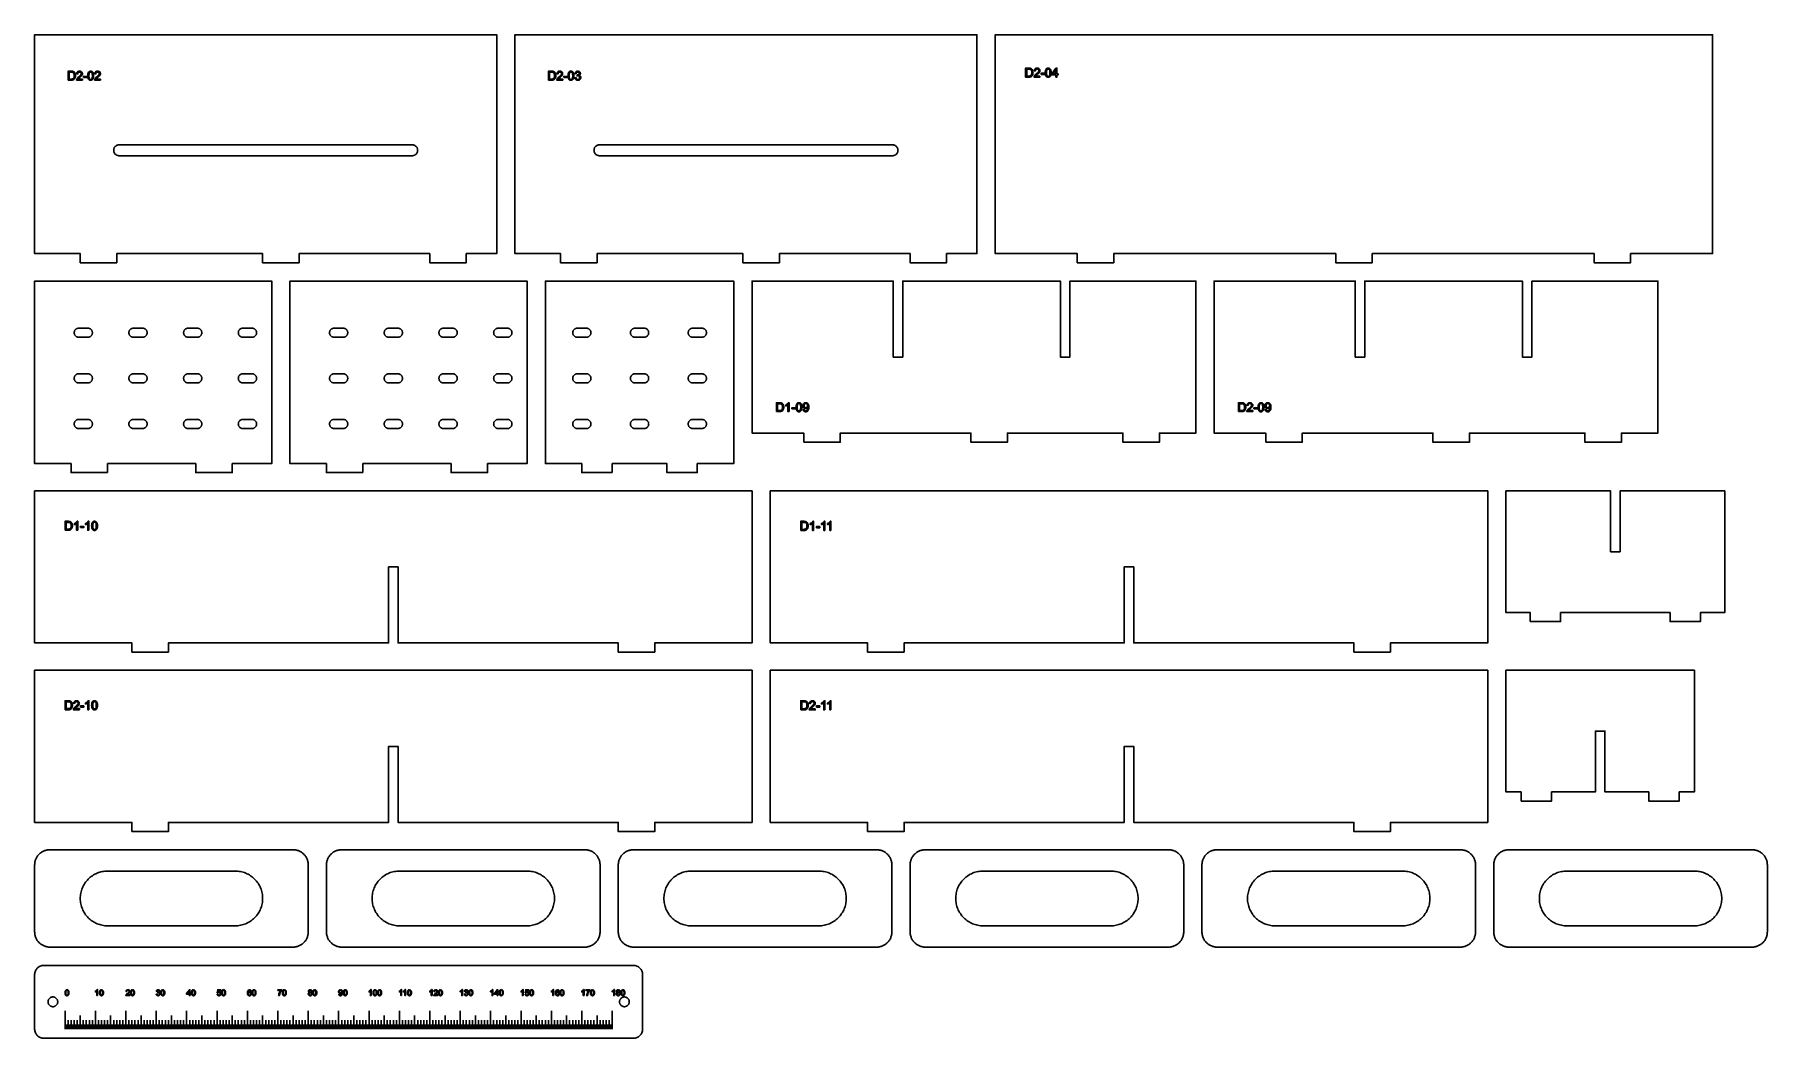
# Model space of a CAD drawing. Header units: millimetres. Extents: x 6 to 576, y -336 to -6.
import ezdxf

# ---------------------------------------------------------------- set-up
doc = ezdxf.new("R2010")
doc.units = ezdxf.units.MM
for name, color, linetype in [('cut_inner', 7, 'Continuous'), ('cut_outer', 7, 'Continuous'), ('engrave', 5, 'Continuous'), ('score', 1, 'Continuous')]:
    doc.layers.add(name, color=color, linetype=linetype)

msp = doc.modelspace()

# ---------------------------------------------------------------- linework, layer by layer
at = {"layer": 'cut_inner'}
for points in [[(33.8, -45.8), (130.2, -45.8), (130.38, -45.79), (130.55, -45.77), (130.72, -45.72), (130.89, -45.66), (131.05, -45.59), (131.2, -45.5), (131.34, -45.39), (131.47, -45.27), (131.59, -45.14), (131.7, -45), (131.79, -44.85), (131.86, -44.69), (131.92, -44.52), (131.97, -44.35), (131.99, -44.18), (132, -44), (132, -44), (131.99, -43.82), (131.97, -43.65), (131.92, -43.48), (131.86, -43.31), (131.79, -43.15), (131.7, -43), (131.59, -42.86), (131.47, -42.73), (131.34, -42.61), (131.2, -42.5), (131.05, -42.41), (130.89, -42.34), (130.72, -42.28), (130.55, -42.23), (130.38, -42.21), (130.2, -42.2), (33.8, -42.2), (33.62, -42.21), (33.45, -42.23), (33.28, -42.28), (33.11, -42.34), (32.95, -42.41), (32.8, -42.5), (32.66, -42.61), (32.53, -42.73), (32.41, -42.86), (32.3, -43), (32.21, -43.15), (32.14, -43.31), (32.08, -43.48), (32.03, -43.65), (32.01, -43.82), (32, -44), (32, -44), (32.01, -44.18), (32.03, -44.35), (32.08, -44.52), (32.14, -44.69), (32.21, -44.85), (32.3, -45), (32.41, -45.14), (32.53, -45.27), (32.66, -45.39), (32.8, -45.5), (32.95, -45.59), (33.11, -45.66), (33.28, -45.72), (33.45, -45.77), (33.62, -45.79), (33.8, -45.8)], [(191.8, -45.8), (288.2, -45.8), (288.38, -45.79), (288.55, -45.77), (288.72, -45.72), (288.89, -45.66), (289.05, -45.59), (289.2, -45.5), (289.34, -45.39), (289.47, -45.27), (289.59, -45.14), (289.7, -45), (289.79, -44.85), (289.86, -44.69), (289.92, -44.52), (289.97, -44.35), (289.99, -44.18), (290, -44), (290, -44), (289.99, -43.82), (289.97, -43.65), (289.92, -43.48), (289.86, -43.31), (289.79, -43.15), (289.7, -43), (289.59, -42.86), (289.47, -42.73), (289.34, -42.61), (289.2, -42.5), (289.05, -42.41), (288.89, -42.34), (288.72, -42.28), (288.55, -42.23), (288.38, -42.21), (288.2, -42.2), (191.8, -42.2), (191.62, -42.21), (191.45, -42.23), (191.28, -42.28), (191.11, -42.34), (190.95, -42.41), (190.8, -42.5), (190.66, -42.61), (190.53, -42.73), (190.41, -42.86), (190.3, -43), (190.21, -43.15), (190.14, -43.31), (190.08, -43.48), (190.03, -43.65), (190.01, -43.82), (190, -44), (190, -44), (190.01, -44.18), (190.03, -44.35), (190.08, -44.52), (190.14, -44.69), (190.21, -44.85), (190.3, -45), (190.41, -45.14), (190.53, -45.27), (190.66, -45.39), (190.8, -45.5), (190.95, -45.59), (191.11, -45.66), (191.28, -45.72), (191.45, -45.77), (191.62, -45.79), (191.8, -45.8)], [(20.5, -105.5), (23.5, -105.5), (23.65, -105.49), (23.79, -105.47), (23.94, -105.44), (24.07, -105.39), (24.21, -105.32), (24.33, -105.25), (24.45, -105.16), (24.56, -105.06), (24.66, -104.95), (24.75, -104.83), (24.82, -104.71), (24.89, -104.57), (24.94, -104.44), (24.97, -104.29), (24.99, -104.15), (25, -104), (25, -104), (24.99, -103.85), (24.97, -103.71), (24.94, -103.56), (24.89, -103.43), (24.82, -103.29), (24.75, -103.17), (24.66, -103.05), (24.56, -102.94), (24.45, -102.84), (24.33, -102.75), (24.21, -102.68), (24.07, -102.61), (23.94, -102.56), (23.79, -102.53), (23.65, -102.51), (23.5, -102.5), (20.5, -102.5), (20.35, -102.51), (20.21, -102.53), (20.06, -102.56), (19.93, -102.61), (19.79, -102.68), (19.67, -102.75), (19.55, -102.84), (19.44, -102.94), (19.34, -103.05), (19.25, -103.17), (19.18, -103.29), (19.11, -103.43), (19.06, -103.56), (19.03, -103.71), (19.01, -103.85), (19, -104), (19, -104), (19.01, -104.15), (19.03, -104.29), (19.06, -104.44), (19.11, -104.57), (19.18, -104.71), (19.25, -104.83), (19.34, -104.95), (19.44, -105.06), (19.55, -105.16), (19.67, -105.25), (19.79, -105.32), (19.93, -105.39), (20.06, -105.44), (20.21, -105.47), (20.35, -105.49), (20.5, -105.5)], [(38.5, -105.5), (41.5, -105.5), (41.65, -105.49), (41.79, -105.47), (41.94, -105.44), (42.07, -105.39), (42.21, -105.32), (42.33, -105.25), (42.45, -105.16), (42.56, -105.06), (42.66, -104.95), (42.75, -104.83), (42.82, -104.71), (42.89, -104.57), (42.94, -104.44), (42.97, -104.29), (42.99, -104.15), (43, -104), (43, -104), (42.99, -103.85), (42.97, -103.71), (42.94, -103.56), (42.89, -103.43), (42.82, -103.29), (42.75, -103.17), (42.66, -103.05), (42.56, -102.94), (42.45, -102.84), (42.33, -102.75), (42.21, -102.68), (42.07, -102.61), (41.94, -102.56), (41.79, -102.53), (41.65, -102.51), (41.5, -102.5), (38.5, -102.5), (38.35, -102.51), (38.21, -102.53), (38.06, -102.56), (37.93, -102.61), (37.79, -102.68), (37.67, -102.75), (37.55, -102.84), (37.44, -102.94), (37.34, -103.05), (37.25, -103.17), (37.18, -103.29), (37.11, -103.43), (37.06, -103.56), (37.03, -103.71), (37.01, -103.85), (37, -104), (37, -104), (37.01, -104.15), (37.03, -104.29), (37.06, -104.44), (37.11, -104.57), (37.18, -104.71), (37.25, -104.83), (37.34, -104.95), (37.44, -105.06), (37.55, -105.16), (37.67, -105.25), (37.79, -105.32), (37.93, -105.39), (38.06, -105.44), (38.21, -105.47), (38.35, -105.49), (38.5, -105.5)], [(56.5, -105.5), (59.5, -105.5), (59.65, -105.49), (59.79, -105.47), (59.94, -105.44), (60.07, -105.39), (60.21, -105.32), (60.33, -105.25), (60.45, -105.16), (60.56, -105.06), (60.66, -104.95), (60.75, -104.83), (60.82, -104.71), (60.89, -104.57), (60.94, -104.44), (60.97, -104.29), (60.99, -104.15), (61, -104), (61, -104), (60.99, -103.85), (60.97, -103.71), (60.94, -103.56), (60.89, -103.43), (60.82, -103.29), (60.75, -103.17), (60.66, -103.05), (60.56, -102.94), (60.45, -102.84), (60.33, -102.75), (60.21, -102.68), (60.07, -102.61), (59.94, -102.56), (59.79, -102.53), (59.65, -102.51), (59.5, -102.5), (56.5, -102.5), (56.35, -102.51), (56.21, -102.53), (56.06, -102.56), (55.93, -102.61), (55.79, -102.68), (55.67, -102.75), (55.55, -102.84), (55.44, -102.94), (55.34, -103.05), (55.25, -103.17), (55.18, -103.29), (55.11, -103.43), (55.06, -103.56), (55.03, -103.71), (55.01, -103.85), (55, -104), (55, -104), (55.01, -104.15), (55.03, -104.29), (55.06, -104.44), (55.11, -104.57), (55.18, -104.71), (55.25, -104.83), (55.34, -104.95), (55.44, -105.06), (55.55, -105.16), (55.67, -105.25), (55.79, -105.32), (55.93, -105.39), (56.06, -105.44), (56.21, -105.47), (56.35, -105.49), (56.5, -105.5)], [(74.5, -105.5), (77.5, -105.5), (77.65, -105.49), (77.79, -105.47), (77.94, -105.44), (78.07, -105.39), (78.21, -105.32), (78.33, -105.25), (78.45, -105.16), (78.56, -105.06), (78.66, -104.95), (78.75, -104.83), (78.82, -104.71), (78.89, -104.57), (78.94, -104.44), (78.97, -104.29), (78.99, -104.15), (79, -104), (79, -104), (78.99, -103.85), (78.97, -103.71), (78.94, -103.56), (78.89, -103.43), (78.82, -103.29), (78.75, -103.17), (78.66, -103.05), (78.56, -102.94), (78.45, -102.84), (78.33, -102.75), (78.21, -102.68), (78.07, -102.61), (77.94, -102.56), (77.79, -102.53), (77.65, -102.51), (77.5, -102.5), (74.5, -102.5), (74.35, -102.51), (74.21, -102.53), (74.06, -102.56), (73.93, -102.61), (73.79, -102.68), (73.67, -102.75), (73.55, -102.84), (73.44, -102.94), (73.34, -103.05), (73.25, -103.17), (73.18, -103.29), (73.11, -103.43), (73.06, -103.56), (73.03, -103.71), (73.01, -103.85), (73, -104), (73, -104), (73.01, -104.15), (73.03, -104.29), (73.06, -104.44), (73.11, -104.57), (73.18, -104.71), (73.25, -104.83), (73.34, -104.95), (73.44, -105.06), (73.55, -105.16), (73.67, -105.25), (73.79, -105.32), (73.93, -105.39), (74.06, -105.44), (74.21, -105.47), (74.35, -105.49), (74.5, -105.5)], [(104.5, -105.5), (107.5, -105.5), (107.65, -105.49), (107.79, -105.47), (107.94, -105.44), (108.07, -105.39), (108.21, -105.32), (108.33, -105.25), (108.45, -105.16), (108.56, -105.06), (108.66, -104.95), (108.75, -104.83), (108.82, -104.71), (108.89, -104.57), (108.94, -104.44), (108.97, -104.29), (108.99, -104.15), (109, -104), (109, -104), (108.99, -103.85), (108.97, -103.71), (108.94, -103.56), (108.89, -103.43), (108.82, -103.29), (108.75, -103.17), (108.66, -103.05), (108.56, -102.94), (108.45, -102.84), (108.33, -102.75), (108.21, -102.68), (108.07, -102.61), (107.94, -102.56), (107.79, -102.53), (107.65, -102.51), (107.5, -102.5), (104.5, -102.5), (104.35, -102.51), (104.21, -102.53), (104.06, -102.56), (103.93, -102.61), (103.79, -102.68), (103.67, -102.75), (103.55, -102.84), (103.44, -102.94), (103.34, -103.05), (103.25, -103.17), (103.18, -103.29), (103.11, -103.43), (103.06, -103.56), (103.03, -103.71), (103.01, -103.85), (103, -104), (103, -104), (103.01, -104.15), (103.03, -104.29), (103.06, -104.44), (103.11, -104.57), (103.18, -104.71), (103.25, -104.83), (103.34, -104.95), (103.44, -105.06), (103.55, -105.16), (103.67, -105.25), (103.79, -105.32), (103.93, -105.39), (104.06, -105.44), (104.21, -105.47), (104.35, -105.49), (104.5, -105.5)], [(122.5, -105.5), (125.5, -105.5), (125.65, -105.49), (125.79, -105.47), (125.94, -105.44), (126.07, -105.39), (126.21, -105.32), (126.33, -105.25), (126.45, -105.16), (126.56, -105.06), (126.66, -104.95), (126.75, -104.83), (126.82, -104.71), (126.89, -104.57), (126.94, -104.44), (126.97, -104.29), (126.99, -104.15), (127, -104), (127, -104), (126.99, -103.85), (126.97, -103.71), (126.94, -103.56), (126.89, -103.43), (126.82, -103.29), (126.75, -103.17), (126.66, -103.05), (126.56, -102.94), (126.45, -102.84), (126.33, -102.75), (126.21, -102.68), (126.07, -102.61), (125.94, -102.56), (125.79, -102.53), (125.65, -102.51), (125.5, -102.5), (122.5, -102.5), (122.35, -102.51), (122.21, -102.53), (122.06, -102.56), (121.93, -102.61), (121.79, -102.68), (121.67, -102.75), (121.55, -102.84), (121.44, -102.94), (121.34, -103.05), (121.25, -103.17), (121.18, -103.29), (121.11, -103.43), (121.06, -103.56), (121.03, -103.71), (121.01, -103.85), (121, -104), (121, -104), (121.01, -104.15), (121.03, -104.29), (121.06, -104.44), (121.11, -104.57), (121.18, -104.71), (121.25, -104.83), (121.34, -104.95), (121.44, -105.06), (121.55, -105.16), (121.67, -105.25), (121.79, -105.32), (121.93, -105.39), (122.06, -105.44), (122.21, -105.47), (122.35, -105.49), (122.5, -105.5)], [(140.5, -105.5), (143.5, -105.5), (143.65, -105.49), (143.79, -105.47), (143.94, -105.44), (144.07, -105.39), (144.21, -105.32), (144.33, -105.25), (144.45, -105.16), (144.56, -105.06), (144.66, -104.95), (144.75, -104.83), (144.82, -104.71), (144.89, -104.57), (144.94, -104.44), (144.97, -104.29), (144.99, -104.15), (145, -104), (145, -104), (144.99, -103.85), (144.97, -103.71), (144.94, -103.56), (144.89, -103.43), (144.82, -103.29), (144.75, -103.17), (144.66, -103.05), (144.56, -102.94), (144.45, -102.84), (144.33, -102.75), (144.21, -102.68), (144.07, -102.61), (143.94, -102.56), (143.79, -102.53), (143.65, -102.51), (143.5, -102.5), (140.5, -102.5), (140.35, -102.51), (140.21, -102.53), (140.06, -102.56), (139.93, -102.61), (139.79, -102.68), (139.67, -102.75), (139.55, -102.84), (139.44, -102.94), (139.34, -103.05), (139.25, -103.17), (139.18, -103.29), (139.11, -103.43), (139.06, -103.56), (139.03, -103.71), (139.01, -103.85), (139, -104), (139, -104), (139.01, -104.15), (139.03, -104.29), (139.06, -104.44), (139.11, -104.57), (139.18, -104.71), (139.25, -104.83), (139.34, -104.95), (139.44, -105.06), (139.55, -105.16), (139.67, -105.25), (139.79, -105.32), (139.93, -105.39), (140.06, -105.44), (140.21, -105.47), (140.35, -105.49), (140.5, -105.5)], [(158.5, -105.5), (161.5, -105.5), (161.65, -105.49), (161.79, -105.47), (161.94, -105.44), (162.07, -105.39), (162.21, -105.32), (162.33, -105.25), (162.45, -105.16), (162.56, -105.06), (162.66, -104.95), (162.75, -104.83), (162.82, -104.71), (162.89, -104.57), (162.94, -104.44), (162.97, -104.29), (162.99, -104.15), (163, -104), (163, -104), (162.99, -103.85), (162.97, -103.71), (162.94, -103.56), (162.89, -103.43), (162.82, -103.29), (162.75, -103.17), (162.66, -103.05), (162.56, -102.94), (162.45, -102.84), (162.33, -102.75), (162.21, -102.68), (162.07, -102.61), (161.94, -102.56), (161.79, -102.53), (161.65, -102.51), (161.5, -102.5), (158.5, -102.5), (158.35, -102.51), (158.21, -102.53), (158.06, -102.56), (157.93, -102.61), (157.79, -102.68), (157.67, -102.75), (157.55, -102.84), (157.44, -102.94), (157.34, -103.05), (157.25, -103.17), (157.18, -103.29), (157.11, -103.43), (157.06, -103.56), (157.03, -103.71), (157.01, -103.85), (157, -104), (157, -104), (157.01, -104.15), (157.03, -104.29), (157.06, -104.44), (157.11, -104.57), (157.18, -104.71), (157.25, -104.83), (157.34, -104.95), (157.44, -105.06), (157.55, -105.16), (157.67, -105.25), (157.79, -105.32), (157.93, -105.39), (158.06, -105.44), (158.21, -105.47), (158.35, -105.49), (158.5, -105.5)], [(184.5, -105.5), (187.5, -105.5), (187.65, -105.49), (187.79, -105.47), (187.94, -105.44), (188.07, -105.39), (188.21, -105.32), (188.33, -105.25), (188.45, -105.16), (188.56, -105.06), (188.66, -104.95), (188.75, -104.83), (188.82, -104.71), (188.89, -104.57), (188.94, -104.44), (188.97, -104.29), (188.99, -104.15), (189, -104), (189, -104), (188.99, -103.85), (188.97, -103.71), (188.94, -103.56), (188.89, -103.43), (188.82, -103.29), (188.75, -103.17), (188.66, -103.05), (188.56, -102.94), (188.45, -102.84), (188.33, -102.75), (188.21, -102.68), (188.07, -102.61), (187.94, -102.56), (187.79, -102.53), (187.65, -102.51), (187.5, -102.5), (184.5, -102.5), (184.35, -102.51), (184.21, -102.53), (184.06, -102.56), (183.93, -102.61), (183.79, -102.68), (183.67, -102.75), (183.55, -102.84), (183.44, -102.94), (183.34, -103.05), (183.25, -103.17), (183.18, -103.29), (183.11, -103.43), (183.06, -103.56), (183.03, -103.71), (183.01, -103.85), (183, -104), (183, -104), (183.01, -104.15), (183.03, -104.29), (183.06, -104.44), (183.11, -104.57), (183.18, -104.71), (183.25, -104.83), (183.34, -104.95), (183.44, -105.06), (183.55, -105.16), (183.67, -105.25), (183.79, -105.32), (183.93, -105.39), (184.06, -105.44), (184.21, -105.47), (184.35, -105.49), (184.5, -105.5)], [(203.5, -105.5), (206.5, -105.5), (206.65, -105.49), (206.79, -105.47), (206.94, -105.44), (207.07, -105.39), (207.21, -105.32), (207.33, -105.25), (207.45, -105.16), (207.56, -105.06), (207.66, -104.95), (207.75, -104.83), (207.82, -104.71), (207.89, -104.57), (207.94, -104.44), (207.97, -104.29), (207.99, -104.15), (208, -104), (208, -104), (207.99, -103.85), (207.97, -103.71), (207.94, -103.56), (207.89, -103.43), (207.82, -103.29), (207.75, -103.17), (207.66, -103.05), (207.56, -102.94), (207.45, -102.84), (207.33, -102.75), (207.21, -102.68), (207.07, -102.61), (206.94, -102.56), (206.79, -102.53), (206.65, -102.51), (206.5, -102.5), (203.5, -102.5), (203.35, -102.51), (203.21, -102.53), (203.06, -102.56), (202.93, -102.61), (202.79, -102.68), (202.67, -102.75), (202.55, -102.84), (202.44, -102.94), (202.34, -103.05), (202.25, -103.17), (202.18, -103.29), (202.11, -103.43), (202.06, -103.56), (202.03, -103.71), (202.01, -103.85), (202, -104), (202, -104), (202.01, -104.15), (202.03, -104.29), (202.06, -104.44), (202.11, -104.57), (202.18, -104.71), (202.25, -104.83), (202.34, -104.95), (202.44, -105.06), (202.55, -105.16), (202.67, -105.25), (202.79, -105.32), (202.93, -105.39), (203.06, -105.44), (203.21, -105.47), (203.35, -105.49), (203.5, -105.5)], [(222.5, -105.5), (225.5, -105.5), (225.65, -105.49), (225.79, -105.47), (225.94, -105.44), (226.07, -105.39), (226.21, -105.32), (226.33, -105.25), (226.45, -105.16), (226.56, -105.06), (226.66, -104.95), (226.75, -104.83), (226.82, -104.71), (226.89, -104.57), (226.94, -104.44), (226.97, -104.29), (226.99, -104.15), (227, -104), (227, -104), (226.99, -103.85), (226.97, -103.71), (226.94, -103.56), (226.89, -103.43), (226.82, -103.29), (226.75, -103.17), (226.66, -103.05), (226.56, -102.94), (226.45, -102.84), (226.33, -102.75), (226.21, -102.68), (226.07, -102.61), (225.94, -102.56), (225.79, -102.53), (225.65, -102.51), (225.5, -102.5), (222.5, -102.5), (222.35, -102.51), (222.21, -102.53), (222.06, -102.56), (221.93, -102.61), (221.79, -102.68), (221.67, -102.75), (221.55, -102.84), (221.44, -102.94), (221.34, -103.05), (221.25, -103.17), (221.18, -103.29), (221.11, -103.43), (221.06, -103.56), (221.03, -103.71), (221.01, -103.85), (221, -104), (221, -104), (221.01, -104.15), (221.03, -104.29), (221.06, -104.44), (221.11, -104.57), (221.18, -104.71), (221.25, -104.83), (221.34, -104.95), (221.44, -105.06), (221.55, -105.16), (221.67, -105.25), (221.79, -105.32), (221.93, -105.39), (222.06, -105.44), (222.21, -105.47), (222.35, -105.49), (222.5, -105.5)], [(20.5, -120.5), (23.5, -120.5), (23.65, -120.49), (23.79, -120.47), (23.94, -120.44), (24.07, -120.39), (24.21, -120.32), (24.33, -120.25), (24.45, -120.16), (24.56, -120.06), (24.66, -119.95), (24.75, -119.83), (24.82, -119.71), (24.89, -119.57), (24.94, -119.44), (24.97, -119.29), (24.99, -119.15), (25, -119), (25, -119), (24.99, -118.85), (24.97, -118.71), (24.94, -118.56), (24.89, -118.43), (24.82, -118.29), (24.75, -118.17), (24.66, -118.05), (24.56, -117.94), (24.45, -117.84), (24.33, -117.75), (24.21, -117.68), (24.07, -117.61), (23.94, -117.56), (23.79, -117.53), (23.65, -117.51), (23.5, -117.5), (20.5, -117.5), (20.35, -117.51), (20.21, -117.53), (20.06, -117.56), (19.93, -117.61), (19.79, -117.68), (19.67, -117.75), (19.55, -117.84), (19.44, -117.94), (19.34, -118.05), (19.25, -118.17), (19.18, -118.29), (19.11, -118.43), (19.06, -118.56), (19.03, -118.71), (19.01, -118.85), (19, -119), (19, -119), (19.01, -119.15), (19.03, -119.29), (19.06, -119.44), (19.11, -119.57), (19.18, -119.71), (19.25, -119.83), (19.34, -119.95), (19.44, -120.06), (19.55, -120.16), (19.67, -120.25), (19.79, -120.32), (19.93, -120.39), (20.06, -120.44), (20.21, -120.47), (20.35, -120.49), (20.5, -120.5)], [(38.5, -120.5), (41.5, -120.5), (41.65, -120.49), (41.79, -120.47), (41.94, -120.44), (42.07, -120.39), (42.21, -120.32), (42.33, -120.25), (42.45, -120.16), (42.56, -120.06), (42.66, -119.95), (42.75, -119.83), (42.82, -119.71), (42.89, -119.57), (42.94, -119.44), (42.97, -119.29), (42.99, -119.15), (43, -119), (43, -119), (42.99, -118.85), (42.97, -118.71), (42.94, -118.56), (42.89, -118.43), (42.82, -118.29), (42.75, -118.17), (42.66, -118.05), (42.56, -117.94), (42.45, -117.84), (42.33, -117.75), (42.21, -117.68), (42.07, -117.61), (41.94, -117.56), (41.79, -117.53), (41.65, -117.51), (41.5, -117.5), (38.5, -117.5), (38.35, -117.51), (38.21, -117.53), (38.06, -117.56), (37.93, -117.61), (37.79, -117.68), (37.67, -117.75), (37.55, -117.84), (37.44, -117.94), (37.34, -118.05), (37.25, -118.17), (37.18, -118.29), (37.11, -118.43), (37.06, -118.56), (37.03, -118.71), (37.01, -118.85), (37, -119), (37, -119), (37.01, -119.15), (37.03, -119.29), (37.06, -119.44), (37.11, -119.57), (37.18, -119.71), (37.25, -119.83), (37.34, -119.95), (37.44, -120.06), (37.55, -120.16), (37.67, -120.25), (37.79, -120.32), (37.93, -120.39), (38.06, -120.44), (38.21, -120.47), (38.35, -120.49), (38.5, -120.5)], [(56.5, -120.5), (59.5, -120.5), (59.65, -120.49), (59.79, -120.47), (59.94, -120.44), (60.07, -120.39), (60.21, -120.32), (60.33, -120.25), (60.45, -120.16), (60.56, -120.06), (60.66, -119.95), (60.75, -119.83), (60.82, -119.71), (60.89, -119.57), (60.94, -119.44), (60.97, -119.29), (60.99, -119.15), (61, -119), (61, -119), (60.99, -118.85), (60.97, -118.71), (60.94, -118.56), (60.89, -118.43), (60.82, -118.29), (60.75, -118.17), (60.66, -118.05), (60.56, -117.94), (60.45, -117.84), (60.33, -117.75), (60.21, -117.68), (60.07, -117.61), (59.94, -117.56), (59.79, -117.53), (59.65, -117.51), (59.5, -117.5), (56.5, -117.5), (56.35, -117.51), (56.21, -117.53), (56.06, -117.56), (55.93, -117.61), (55.79, -117.68), (55.67, -117.75), (55.55, -117.84), (55.44, -117.94), (55.34, -118.05), (55.25, -118.17), (55.18, -118.29), (55.11, -118.43), (55.06, -118.56), (55.03, -118.71), (55.01, -118.85), (55, -119), (55, -119), (55.01, -119.15), (55.03, -119.29), (55.06, -119.44), (55.11, -119.57), (55.18, -119.71), (55.25, -119.83), (55.34, -119.95), (55.44, -120.06), (55.55, -120.16), (55.67, -120.25), (55.79, -120.32), (55.93, -120.39), (56.06, -120.44), (56.21, -120.47), (56.35, -120.49), (56.5, -120.5)], [(74.5, -120.5), (77.5, -120.5), (77.65, -120.49), (77.79, -120.47), (77.94, -120.44), (78.07, -120.39), (78.21, -120.32), (78.33, -120.25), (78.45, -120.16), (78.56, -120.06), (78.66, -119.95), (78.75, -119.83), (78.82, -119.71), (78.89, -119.57), (78.94, -119.44), (78.97, -119.29), (78.99, -119.15), (79, -119), (79, -119), (78.99, -118.85), (78.97, -118.71), (78.94, -118.56), (78.89, -118.43), (78.82, -118.29), (78.75, -118.17), (78.66, -118.05), (78.56, -117.94), (78.45, -117.84), (78.33, -117.75), (78.21, -117.68), (78.07, -117.61), (77.94, -117.56), (77.79, -117.53), (77.65, -117.51), (77.5, -117.5), (74.5, -117.5), (74.35, -117.51), (74.21, -117.53), (74.06, -117.56), (73.93, -117.61), (73.79, -117.68), (73.67, -117.75), (73.55, -117.84), (73.44, -117.94), (73.34, -118.05), (73.25, -118.17), (73.18, -118.29), (73.11, -118.43), (73.06, -118.56), (73.03, -118.71), (73.01, -118.85), (73, -119), (73, -119), (73.01, -119.15), (73.03, -119.29), (73.06, -119.44), (73.11, -119.57), (73.18, -119.71), (73.25, -119.83), (73.34, -119.95), (73.44, -120.06), (73.55, -120.16), (73.67, -120.25), (73.79, -120.32), (73.93, -120.39), (74.06, -120.44), (74.21, -120.47), (74.35, -120.49), (74.5, -120.5)], [(104.5, -120.5), (107.5, -120.5), (107.65, -120.49), (107.79, -120.47), (107.94, -120.44), (108.07, -120.39), (108.21, -120.32), (108.33, -120.25), (108.45, -120.16), (108.56, -120.06), (108.66, -119.95), (108.75, -119.83), (108.82, -119.71), (108.89, -119.57), (108.94, -119.44), (108.97, -119.29), (108.99, -119.15), (109, -119), (109, -119), (108.99, -118.85), (108.97, -118.71), (108.94, -118.56), (108.89, -118.43), (108.82, -118.29), (108.75, -118.17), (108.66, -118.05), (108.56, -117.94), (108.45, -117.84), (108.33, -117.75), (108.21, -117.68), (108.07, -117.61), (107.94, -117.56), (107.79, -117.53), (107.65, -117.51), (107.5, -117.5), (104.5, -117.5), (104.35, -117.51), (104.21, -117.53), (104.06, -117.56), (103.93, -117.61), (103.79, -117.68), (103.67, -117.75), (103.55, -117.84), (103.44, -117.94), (103.34, -118.05), (103.25, -118.17), (103.18, -118.29), (103.11, -118.43), (103.06, -118.56), (103.03, -118.71), (103.01, -118.85), (103, -119), (103, -119), (103.01, -119.15), (103.03, -119.29), (103.06, -119.44), (103.11, -119.57), (103.18, -119.71), (103.25, -119.83), (103.34, -119.95), (103.44, -120.06), (103.55, -120.16), (103.67, -120.25), (103.79, -120.32), (103.93, -120.39), (104.06, -120.44), (104.21, -120.47), (104.35, -120.49), (104.5, -120.5)], [(122.5, -120.5), (125.5, -120.5), (125.65, -120.49), (125.79, -120.47), (125.94, -120.44), (126.07, -120.39), (126.21, -120.32), (126.33, -120.25), (126.45, -120.16), (126.56, -120.06), (126.66, -119.95), (126.75, -119.83), (126.82, -119.71), (126.89, -119.57), (126.94, -119.44), (126.97, -119.29), (126.99, -119.15), (127, -119), (127, -119), (126.99, -118.85), (126.97, -118.71), (126.94, -118.56), (126.89, -118.43), (126.82, -118.29), (126.75, -118.17), (126.66, -118.05), (126.56, -117.94), (126.45, -117.84), (126.33, -117.75), (126.21, -117.68), (126.07, -117.61), (125.94, -117.56), (125.79, -117.53), (125.65, -117.51), (125.5, -117.5), (122.5, -117.5), (122.35, -117.51), (122.21, -117.53), (122.06, -117.56), (121.93, -117.61), (121.79, -117.68), (121.67, -117.75), (121.55, -117.84), (121.44, -117.94), (121.34, -118.05), (121.25, -118.17), (121.18, -118.29), (121.11, -118.43), (121.06, -118.56), (121.03, -118.71), (121.01, -118.85), (121, -119), (121, -119), (121.01, -119.15), (121.03, -119.29), (121.06, -119.44), (121.11, -119.57), (121.18, -119.71), (121.25, -119.83), (121.34, -119.95), (121.44, -120.06), (121.55, -120.16), (121.67, -120.25), (121.79, -120.32), (121.93, -120.39), (122.06, -120.44), (122.21, -120.47), (122.35, -120.49), (122.5, -120.5)], [(140.5, -120.5), (143.5, -120.5), (143.65, -120.49), (143.79, -120.47), (143.94, -120.44), (144.07, -120.39), (144.21, -120.32), (144.33, -120.25), (144.45, -120.16), (144.56, -120.06), (144.66, -119.95), (144.75, -119.83), (144.82, -119.71), (144.89, -119.57), (144.94, -119.44), (144.97, -119.29), (144.99, -119.15), (145, -119), (145, -119), (144.99, -118.85), (144.97, -118.71), (144.94, -118.56), (144.89, -118.43), (144.82, -118.29), (144.75, -118.17), (144.66, -118.05), (144.56, -117.94), (144.45, -117.84), (144.33, -117.75), (144.21, -117.68), (144.07, -117.61), (143.94, -117.56), (143.79, -117.53), (143.65, -117.51), (143.5, -117.5), (140.5, -117.5), (140.35, -117.51), (140.21, -117.53), (140.06, -117.56), (139.93, -117.61), (139.79, -117.68), (139.67, -117.75), (139.55, -117.84), (139.44, -117.94), (139.34, -118.05), (139.25, -118.17), (139.18, -118.29), (139.11, -118.43), (139.06, -118.56), (139.03, -118.71), (139.01, -118.85), (139, -119), (139, -119), (139.01, -119.15), (139.03, -119.29), (139.06, -119.44), (139.11, -119.57), (139.18, -119.71), (139.25, -119.83), (139.34, -119.95), (139.44, -120.06), (139.55, -120.16), (139.67, -120.25), (139.79, -120.32), (139.93, -120.39), (140.06, -120.44), (140.21, -120.47), (140.35, -120.49), (140.5, -120.5)], [(158.5, -120.5), (161.5, -120.5), (161.65, -120.49), (161.79, -120.47), (161.94, -120.44), (162.07, -120.39), (162.21, -120.32), (162.33, -120.25), (162.45, -120.16), (162.56, -120.06), (162.66, -119.95), (162.75, -119.83), (162.82, -119.71), (162.89, -119.57), (162.94, -119.44), (162.97, -119.29), (162.99, -119.15), (163, -119), (163, -119), (162.99, -118.85), (162.97, -118.71), (162.94, -118.56), (162.89, -118.43), (162.82, -118.29), (162.75, -118.17), (162.66, -118.05), (162.56, -117.94), (162.45, -117.84), (162.33, -117.75), (162.21, -117.68), (162.07, -117.61), (161.94, -117.56), (161.79, -117.53), (161.65, -117.51), (161.5, -117.5), (158.5, -117.5), (158.35, -117.51), (158.21, -117.53), (158.06, -117.56), (157.93, -117.61), (157.79, -117.68), (157.67, -117.75), (157.55, -117.84), (157.44, -117.94), (157.34, -118.05), (157.25, -118.17), (157.18, -118.29), (157.11, -118.43), (157.06, -118.56), (157.03, -118.71), (157.01, -118.85), (157, -119), (157, -119), (157.01, -119.15), (157.03, -119.29), (157.06, -119.44), (157.11, -119.57), (157.18, -119.71), (157.25, -119.83), (157.34, -119.95), (157.44, -120.06), (157.55, -120.16), (157.67, -120.25), (157.79, -120.32), (157.93, -120.39), (158.06, -120.44), (158.21, -120.47), (158.35, -120.49), (158.5, -120.5)], [(184.5, -120.5), (187.5, -120.5), (187.65, -120.49), (187.79, -120.47), (187.94, -120.44), (188.07, -120.39), (188.21, -120.32), (188.33, -120.25), (188.45, -120.16), (188.56, -120.06), (188.66, -119.95), (188.75, -119.83), (188.82, -119.71), (188.89, -119.57), (188.94, -119.44), (188.97, -119.29), (188.99, -119.15), (189, -119), (189, -119), (188.99, -118.85), (188.97, -118.71), (188.94, -118.56), (188.89, -118.43), (188.82, -118.29), (188.75, -118.17), (188.66, -118.05), (188.56, -117.94), (188.45, -117.84), (188.33, -117.75), (188.21, -117.68), (188.07, -117.61), (187.94, -117.56), (187.79, -117.53), (187.65, -117.51), (187.5, -117.5), (184.5, -117.5), (184.35, -117.51), (184.21, -117.53), (184.06, -117.56), (183.93, -117.61), (183.79, -117.68), (183.67, -117.75), (183.55, -117.84), (183.44, -117.94), (183.34, -118.05), (183.25, -118.17), (183.18, -118.29), (183.11, -118.43), (183.06, -118.56), (183.03, -118.71), (183.01, -118.85), (183, -119), (183, -119), (183.01, -119.15), (183.03, -119.29), (183.06, -119.44), (183.11, -119.57), (183.18, -119.71), (183.25, -119.83), (183.34, -119.95), (183.44, -120.06), (183.55, -120.16), (183.67, -120.25), (183.79, -120.32), (183.93, -120.39), (184.06, -120.44), (184.21, -120.47), (184.35, -120.49), (184.5, -120.5)], [(203.5, -120.5), (206.5, -120.5), (206.65, -120.49), (206.79, -120.47), (206.94, -120.44), (207.07, -120.39), (207.21, -120.32), (207.33, -120.25), (207.45, -120.16), (207.56, -120.06), (207.66, -119.95), (207.75, -119.83), (207.82, -119.71), (207.89, -119.57), (207.94, -119.44), (207.97, -119.29), (207.99, -119.15), (208, -119), (208, -119), (207.99, -118.85), (207.97, -118.71), (207.94, -118.56), (207.89, -118.43), (207.82, -118.29), (207.75, -118.17), (207.66, -118.05), (207.56, -117.94), (207.45, -117.84), (207.33, -117.75), (207.21, -117.68), (207.07, -117.61), (206.94, -117.56), (206.79, -117.53), (206.65, -117.51), (206.5, -117.5), (203.5, -117.5), (203.35, -117.51), (203.21, -117.53), (203.06, -117.56), (202.93, -117.61), (202.79, -117.68), (202.67, -117.75), (202.55, -117.84), (202.44, -117.94), (202.34, -118.05), (202.25, -118.17), (202.18, -118.29), (202.11, -118.43), (202.06, -118.56), (202.03, -118.71), (202.01, -118.85), (202, -119), (202, -119), (202.01, -119.15), (202.03, -119.29), (202.06, -119.44), (202.11, -119.57), (202.18, -119.71), (202.25, -119.83), (202.34, -119.95), (202.44, -120.06), (202.55, -120.16), (202.67, -120.25), (202.79, -120.32), (202.93, -120.39), (203.06, -120.44), (203.21, -120.47), (203.35, -120.49), (203.5, -120.5)], [(222.5, -120.5), (225.5, -120.5), (225.65, -120.49), (225.79, -120.47), (225.94, -120.44), (226.07, -120.39), (226.21, -120.32), (226.33, -120.25), (226.45, -120.16), (226.56, -120.06), (226.66, -119.95), (226.75, -119.83), (226.82, -119.71), (226.89, -119.57), (226.94, -119.44), (226.97, -119.29), (226.99, -119.15), (227, -119), (227, -119), (226.99, -118.85), (226.97, -118.71), (226.94, -118.56), (226.89, -118.43), (226.82, -118.29), (226.75, -118.17), (226.66, -118.05), (226.56, -117.94), (226.45, -117.84), (226.33, -117.75), (226.21, -117.68), (226.07, -117.61), (225.94, -117.56), (225.79, -117.53), (225.65, -117.51), (225.5, -117.5), (222.5, -117.5), (222.35, -117.51), (222.21, -117.53), (222.06, -117.56), (221.93, -117.61), (221.79, -117.68), (221.67, -117.75), (221.55, -117.84), (221.44, -117.94), (221.34, -118.05), (221.25, -118.17), (221.18, -118.29), (221.11, -118.43), (221.06, -118.56), (221.03, -118.71), (221.01, -118.85), (221, -119), (221, -119), (221.01, -119.15), (221.03, -119.29), (221.06, -119.44), (221.11, -119.57), (221.18, -119.71), (221.25, -119.83), (221.34, -119.95), (221.44, -120.06), (221.55, -120.16), (221.67, -120.25), (221.79, -120.32), (221.93, -120.39), (222.06, -120.44), (222.21, -120.47), (222.35, -120.49), (222.5, -120.5)], [(20.5, -135.5), (23.5, -135.5), (23.65, -135.49), (23.79, -135.47), (23.94, -135.44), (24.07, -135.39), (24.21, -135.32), (24.33, -135.25), (24.45, -135.16), (24.56, -135.06), (24.66, -134.95), (24.75, -134.83), (24.82, -134.71), (24.89, -134.57), (24.94, -134.44), (24.97, -134.29), (24.99, -134.15), (25, -134), (25, -134), (24.99, -133.85), (24.97, -133.71), (24.94, -133.56), (24.89, -133.43), (24.82, -133.29), (24.75, -133.17), (24.66, -133.05), (24.56, -132.94), (24.45, -132.84), (24.33, -132.75), (24.21, -132.68), (24.07, -132.61), (23.94, -132.56), (23.79, -132.53), (23.65, -132.51), (23.5, -132.5), (20.5, -132.5), (20.35, -132.51), (20.21, -132.53), (20.06, -132.56), (19.93, -132.61), (19.79, -132.68), (19.67, -132.75), (19.55, -132.84), (19.44, -132.94), (19.34, -133.05), (19.25, -133.17), (19.18, -133.29), (19.11, -133.43), (19.06, -133.56), (19.03, -133.71), (19.01, -133.85), (19, -134), (19, -134), (19.01, -134.15), (19.03, -134.29), (19.06, -134.44), (19.11, -134.57), (19.18, -134.71), (19.25, -134.83), (19.34, -134.95), (19.44, -135.06), (19.55, -135.16), (19.67, -135.25), (19.79, -135.32), (19.93, -135.39), (20.06, -135.44), (20.21, -135.47), (20.35, -135.49), (20.5, -135.5)], [(38.5, -135.5), (41.5, -135.5), (41.65, -135.49), (41.79, -135.47), (41.94, -135.44), (42.07, -135.39), (42.21, -135.32), (42.33, -135.25), (42.45, -135.16), (42.56, -135.06), (42.66, -134.95), (42.75, -134.83), (42.82, -134.71), (42.89, -134.57), (42.94, -134.44), (42.97, -134.29), (42.99, -134.15), (43, -134), (43, -134), (42.99, -133.85), (42.97, -133.71), (42.94, -133.56), (42.89, -133.43), (42.82, -133.29), (42.75, -133.17), (42.66, -133.05), (42.56, -132.94), (42.45, -132.84), (42.33, -132.75), (42.21, -132.68), (42.07, -132.61), (41.94, -132.56), (41.79, -132.53), (41.65, -132.51), (41.5, -132.5), (38.5, -132.5), (38.35, -132.51), (38.21, -132.53), (38.06, -132.56), (37.93, -132.61), (37.79, -132.68), (37.67, -132.75), (37.55, -132.84), (37.44, -132.94), (37.34, -133.05), (37.25, -133.17), (37.18, -133.29), (37.11, -133.43), (37.06, -133.56), (37.03, -133.71), (37.01, -133.85), (37, -134), (37, -134), (37.01, -134.15), (37.03, -134.29), (37.06, -134.44), (37.11, -134.57), (37.18, -134.71), (37.25, -134.83), (37.34, -134.95), (37.44, -135.06), (37.55, -135.16), (37.67, -135.25), (37.79, -135.32), (37.93, -135.39), (38.06, -135.44), (38.21, -135.47), (38.35, -135.49), (38.5, -135.5)], [(56.5, -135.5), (59.5, -135.5), (59.65, -135.49), (59.79, -135.47), (59.94, -135.44), (60.07, -135.39), (60.21, -135.32), (60.33, -135.25), (60.45, -135.16), (60.56, -135.06), (60.66, -134.95), (60.75, -134.83), (60.82, -134.71), (60.89, -134.57), (60.94, -134.44), (60.97, -134.29), (60.99, -134.15), (61, -134), (61, -134), (60.99, -133.85), (60.97, -133.71), (60.94, -133.56), (60.89, -133.43), (60.82, -133.29), (60.75, -133.17), (60.66, -133.05), (60.56, -132.94), (60.45, -132.84), (60.33, -132.75), (60.21, -132.68), (60.07, -132.61), (59.94, -132.56), (59.79, -132.53), (59.65, -132.51), (59.5, -132.5), (56.5, -132.5), (56.35, -132.51), (56.21, -132.53), (56.06, -132.56), (55.93, -132.61), (55.79, -132.68), (55.67, -132.75), (55.55, -132.84), (55.44, -132.94), (55.34, -133.05), (55.25, -133.17), (55.18, -133.29), (55.11, -133.43), (55.06, -133.56), (55.03, -133.71), (55.01, -133.85), (55, -134), (55, -134), (55.01, -134.15), (55.03, -134.29), (55.06, -134.44), (55.11, -134.57), (55.18, -134.71), (55.25, -134.83), (55.34, -134.95), (55.44, -135.06), (55.55, -135.16), (55.67, -135.25), (55.79, -135.32), (55.93, -135.39), (56.06, -135.44), (56.21, -135.47), (56.35, -135.49), (56.5, -135.5)], [(74.5, -135.5), (77.5, -135.5), (77.65, -135.49), (77.79, -135.47), (77.94, -135.44), (78.07, -135.39), (78.21, -135.32), (78.33, -135.25), (78.45, -135.16), (78.56, -135.06), (78.66, -134.95), (78.75, -134.83), (78.82, -134.71), (78.89, -134.57), (78.94, -134.44), (78.97, -134.29), (78.99, -134.15), (79, -134), (79, -134), (78.99, -133.85), (78.97, -133.71), (78.94, -133.56), (78.89, -133.43), (78.82, -133.29), (78.75, -133.17), (78.66, -133.05), (78.56, -132.94), (78.45, -132.84), (78.33, -132.75), (78.21, -132.68), (78.07, -132.61), (77.94, -132.56), (77.79, -132.53), (77.65, -132.51), (77.5, -132.5), (74.5, -132.5), (74.35, -132.51), (74.21, -132.53), (74.06, -132.56), (73.93, -132.61), (73.79, -132.68), (73.67, -132.75), (73.55, -132.84), (73.44, -132.94), (73.34, -133.05), (73.25, -133.17), (73.18, -133.29), (73.11, -133.43), (73.06, -133.56), (73.03, -133.71), (73.01, -133.85), (73, -134), (73, -134), (73.01, -134.15), (73.03, -134.29), (73.06, -134.44), (73.11, -134.57), (73.18, -134.71), (73.25, -134.83), (73.34, -134.95), (73.44, -135.06), (73.55, -135.16), (73.67, -135.25), (73.79, -135.32), (73.93, -135.39), (74.06, -135.44), (74.21, -135.47), (74.35, -135.49), (74.5, -135.5)], [(104.5, -135.5), (107.5, -135.5), (107.65, -135.49), (107.79, -135.47), (107.94, -135.44), (108.07, -135.39), (108.21, -135.32), (108.33, -135.25), (108.45, -135.16), (108.56, -135.06), (108.66, -134.95), (108.75, -134.83), (108.82, -134.71), (108.89, -134.57), (108.94, -134.44), (108.97, -134.29), (108.99, -134.15), (109, -134), (109, -134), (108.99, -133.85), (108.97, -133.71), (108.94, -133.56), (108.89, -133.43), (108.82, -133.29), (108.75, -133.17), (108.66, -133.05), (108.56, -132.94), (108.45, -132.84), (108.33, -132.75), (108.21, -132.68), (108.07, -132.61), (107.94, -132.56), (107.79, -132.53), (107.65, -132.51), (107.5, -132.5), (104.5, -132.5), (104.35, -132.51), (104.21, -132.53), (104.06, -132.56), (103.93, -132.61), (103.79, -132.68), (103.67, -132.75), (103.55, -132.84), (103.44, -132.94), (103.34, -133.05), (103.25, -133.17), (103.18, -133.29), (103.11, -133.43), (103.06, -133.56), (103.03, -133.71), (103.01, -133.85), (103, -134), (103, -134), (103.01, -134.15), (103.03, -134.29), (103.06, -134.44), (103.11, -134.57), (103.18, -134.71), (103.25, -134.83), (103.34, -134.95), (103.44, -135.06), (103.55, -135.16), (103.67, -135.25), (103.79, -135.32), (103.93, -135.39), (104.06, -135.44), (104.21, -135.47), (104.35, -135.49), (104.5, -135.5)], [(122.5, -135.5), (125.5, -135.5), (125.65, -135.49), (125.79, -135.47), (125.94, -135.44), (126.07, -135.39), (126.21, -135.32), (126.33, -135.25), (126.45, -135.16), (126.56, -135.06), (126.66, -134.95), (126.75, -134.83), (126.82, -134.71), (126.89, -134.57), (126.94, -134.44), (126.97, -134.29), (126.99, -134.15), (127, -134), (127, -134), (126.99, -133.85), (126.97, -133.71), (126.94, -133.56), (126.89, -133.43), (126.82, -133.29), (126.75, -133.17), (126.66, -133.05), (126.56, -132.94), (126.45, -132.84), (126.33, -132.75), (126.21, -132.68), (126.07, -132.61), (125.94, -132.56), (125.79, -132.53), (125.65, -132.51), (125.5, -132.5), (122.5, -132.5), (122.35, -132.51), (122.21, -132.53), (122.06, -132.56), (121.93, -132.61), (121.79, -132.68), (121.67, -132.75), (121.55, -132.84), (121.44, -132.94), (121.34, -133.05), (121.25, -133.17), (121.18, -133.29), (121.11, -133.43), (121.06, -133.56), (121.03, -133.71), (121.01, -133.85), (121, -134), (121, -134), (121.01, -134.15), (121.03, -134.29), (121.06, -134.44), (121.11, -134.57), (121.18, -134.71), (121.25, -134.83), (121.34, -134.95), (121.44, -135.06), (121.55, -135.16), (121.67, -135.25), (121.79, -135.32), (121.93, -135.39), (122.06, -135.44), (122.21, -135.47), (122.35, -135.49), (122.5, -135.5)], [(140.5, -135.5), (143.5, -135.5), (143.65, -135.49), (143.79, -135.47), (143.94, -135.44), (144.07, -135.39), (144.21, -135.32), (144.33, -135.25), (144.45, -135.16), (144.56, -135.06), (144.66, -134.95), (144.75, -134.83), (144.82, -134.71), (144.89, -134.57), (144.94, -134.44), (144.97, -134.29), (144.99, -134.15), (145, -134), (145, -134), (144.99, -133.85), (144.97, -133.71), (144.94, -133.56), (144.89, -133.43), (144.82, -133.29), (144.75, -133.17), (144.66, -133.05), (144.56, -132.94), (144.45, -132.84), (144.33, -132.75), (144.21, -132.68), (144.07, -132.61), (143.94, -132.56), (143.79, -132.53), (143.65, -132.51), (143.5, -132.5), (140.5, -132.5), (140.35, -132.51), (140.21, -132.53), (140.06, -132.56), (139.93, -132.61), (139.79, -132.68), (139.67, -132.75), (139.55, -132.84), (139.44, -132.94), (139.34, -133.05), (139.25, -133.17), (139.18, -133.29), (139.11, -133.43), (139.06, -133.56), (139.03, -133.71), (139.01, -133.85), (139, -134), (139, -134), (139.01, -134.15), (139.03, -134.29), (139.06, -134.44), (139.11, -134.57), (139.18, -134.71), (139.25, -134.83), (139.34, -134.95), (139.44, -135.06), (139.55, -135.16), (139.67, -135.25), (139.79, -135.32), (139.93, -135.39), (140.06, -135.44), (140.21, -135.47), (140.35, -135.49), (140.5, -135.5)], [(158.5, -135.5), (161.5, -135.5), (161.65, -135.49), (161.79, -135.47), (161.94, -135.44), (162.07, -135.39), (162.21, -135.32), (162.33, -135.25), (162.45, -135.16), (162.56, -135.06), (162.66, -134.95), (162.75, -134.83), (162.82, -134.71), (162.89, -134.57), (162.94, -134.44), (162.97, -134.29), (162.99, -134.15), (163, -134), (163, -134), (162.99, -133.85), (162.97, -133.71), (162.94, -133.56), (162.89, -133.43), (162.82, -133.29), (162.75, -133.17), (162.66, -133.05), (162.56, -132.94), (162.45, -132.84), (162.33, -132.75), (162.21, -132.68), (162.07, -132.61), (161.94, -132.56), (161.79, -132.53), (161.65, -132.51), (161.5, -132.5), (158.5, -132.5), (158.35, -132.51), (158.21, -132.53), (158.06, -132.56), (157.93, -132.61), (157.79, -132.68), (157.67, -132.75), (157.55, -132.84), (157.44, -132.94), (157.34, -133.05), (157.25, -133.17), (157.18, -133.29), (157.11, -133.43), (157.06, -133.56), (157.03, -133.71), (157.01, -133.85), (157, -134), (157, -134), (157.01, -134.15), (157.03, -134.29), (157.06, -134.44), (157.11, -134.57), (157.18, -134.71), (157.25, -134.83), (157.34, -134.95), (157.44, -135.06), (157.55, -135.16), (157.67, -135.25), (157.79, -135.32), (157.93, -135.39), (158.06, -135.44), (158.21, -135.47), (158.35, -135.49), (158.5, -135.5)], [(184.5, -135.5), (187.5, -135.5), (187.65, -135.49), (187.79, -135.47), (187.94, -135.44), (188.07, -135.39), (188.21, -135.32), (188.33, -135.25), (188.45, -135.16), (188.56, -135.06), (188.66, -134.95), (188.75, -134.83), (188.82, -134.71), (188.89, -134.57), (188.94, -134.44), (188.97, -134.29), (188.99, -134.15), (189, -134), (189, -134), (188.99, -133.85), (188.97, -133.71), (188.94, -133.56), (188.89, -133.43), (188.82, -133.29), (188.75, -133.17), (188.66, -133.05), (188.56, -132.94), (188.45, -132.84), (188.33, -132.75), (188.21, -132.68), (188.07, -132.61), (187.94, -132.56), (187.79, -132.53), (187.65, -132.51), (187.5, -132.5), (184.5, -132.5), (184.35, -132.51), (184.21, -132.53), (184.06, -132.56), (183.93, -132.61), (183.79, -132.68), (183.67, -132.75), (183.55, -132.84), (183.44, -132.94), (183.34, -133.05), (183.25, -133.17), (183.18, -133.29), (183.11, -133.43), (183.06, -133.56), (183.03, -133.71), (183.01, -133.85), (183, -134), (183, -134), (183.01, -134.15), (183.03, -134.29), (183.06, -134.44), (183.11, -134.57), (183.18, -134.71), (183.25, -134.83), (183.34, -134.95), (183.44, -135.06), (183.55, -135.16), (183.67, -135.25), (183.79, -135.32), (183.93, -135.39), (184.06, -135.44), (184.21, -135.47), (184.35, -135.49), (184.5, -135.5)], [(203.5, -135.5), (206.5, -135.5), (206.65, -135.49), (206.79, -135.47), (206.94, -135.44), (207.07, -135.39), (207.21, -135.32), (207.33, -135.25), (207.45, -135.16), (207.56, -135.06), (207.66, -134.95), (207.75, -134.83), (207.82, -134.71), (207.89, -134.57), (207.94, -134.44), (207.97, -134.29), (207.99, -134.15), (208, -134), (208, -134), (207.99, -133.85), (207.97, -133.71), (207.94, -133.56), (207.89, -133.43), (207.82, -133.29), (207.75, -133.17), (207.66, -133.05), (207.56, -132.94), (207.45, -132.84), (207.33, -132.75), (207.21, -132.68), (207.07, -132.61), (206.94, -132.56), (206.79, -132.53), (206.65, -132.51), (206.5, -132.5), (203.5, -132.5), (203.35, -132.51), (203.21, -132.53), (203.06, -132.56), (202.93, -132.61), (202.79, -132.68), (202.67, -132.75), (202.55, -132.84), (202.44, -132.94), (202.34, -133.05), (202.25, -133.17), (202.18, -133.29), (202.11, -133.43), (202.06, -133.56), (202.03, -133.71), (202.01, -133.85), (202, -134), (202, -134), (202.01, -134.15), (202.03, -134.29), (202.06, -134.44), (202.11, -134.57), (202.18, -134.71), (202.25, -134.83), (202.34, -134.95), (202.44, -135.06), (202.55, -135.16), (202.67, -135.25), (202.79, -135.32), (202.93, -135.39), (203.06, -135.44), (203.21, -135.47), (203.35, -135.49), (203.5, -135.5)], [(222.5, -135.5), (225.5, -135.5), (225.65, -135.49), (225.79, -135.47), (225.94, -135.44), (226.07, -135.39), (226.21, -135.32), (226.33, -135.25), (226.45, -135.16), (226.56, -135.06), (226.66, -134.95), (226.75, -134.83), (226.82, -134.71), (226.89, -134.57), (226.94, -134.44), (226.97, -134.29), (226.99, -134.15), (227, -134), (227, -134), (226.99, -133.85), (226.97, -133.71), (226.94, -133.56), (226.89, -133.43), (226.82, -133.29), (226.75, -133.17), (226.66, -133.05), (226.56, -132.94), (226.45, -132.84), (226.33, -132.75), (226.21, -132.68), (226.07, -132.61), (225.94, -132.56), (225.79, -132.53), (225.65, -132.51), (225.5, -132.5), (222.5, -132.5), (222.35, -132.51), (222.21, -132.53), (222.06, -132.56), (221.93, -132.61), (221.79, -132.68), (221.67, -132.75), (221.55, -132.84), (221.44, -132.94), (221.34, -133.05), (221.25, -133.17), (221.18, -133.29), (221.11, -133.43), (221.06, -133.56), (221.03, -133.71), (221.01, -133.85), (221, -134), (221, -134), (221.01, -134.15), (221.03, -134.29), (221.06, -134.44), (221.11, -134.57), (221.18, -134.71), (221.25, -134.83), (221.34, -134.95), (221.44, -135.06), (221.55, -135.16), (221.67, -135.25), (221.79, -135.32), (221.93, -135.39), (222.06, -135.44), (222.21, -135.47), (222.35, -135.49), (222.5, -135.5)], [(30, -299), (72, -299), (72.44, -298.99), (72.88, -298.96), (73.32, -298.9), (73.76, -298.83), (74.19, -298.73), (74.61, -298.61), (75.03, -298.47), (75.44, -298.31), (75.85, -298.14), (76.24, -297.94), (76.63, -297.72), (77, -297.48), (77.36, -297.23), (77.71, -296.96), (78.04, -296.67), (78.36, -296.36), (78.67, -296.04), (78.96, -295.71), (79.23, -295.36), (79.48, -295), (79.72, -294.63), (79.94, -294.24), (80.14, -293.85), (80.31, -293.44), (80.47, -293.03), (80.61, -292.61), (80.73, -292.19), (80.83, -291.76), (80.9, -291.32), (80.96, -290.88), (80.99, -290.44), (81, -290), (81, -290), (80.99, -289.56), (80.96, -289.12), (80.9, -288.68), (80.83, -288.24), (80.73, -287.81), (80.61, -287.39), (80.47, -286.97), (80.31, -286.56), (80.14, -286.15), (79.94, -285.76), (79.72, -285.37), (79.48, -285), (79.23, -284.64), (78.96, -284.29), (78.67, -283.96), (78.36, -283.64), (78.04, -283.33), (77.71, -283.04), (77.36, -282.77), (77, -282.52), (76.63, -282.28), (76.24, -282.06), (75.85, -281.86), (75.44, -281.69), (75.03, -281.53), (74.61, -281.39), (74.19, -281.27), (73.76, -281.17), (73.32, -281.1), (72.88, -281.04), (72.44, -281.01), (72, -281), (30, -281), (29.56, -281.01), (29.12, -281.04), (28.68, -281.1), (28.24, -281.17), (27.81, -281.27), (27.39, -281.39), (26.97, -281.53), (26.56, -281.69), (26.15, -281.86), (25.76, -282.06), (25.37, -282.28), (25, -282.52), (24.64, -282.77), (24.29, -283.04), (23.96, -283.33), (23.64, -283.64), (23.33, -283.96), (23.04, -284.29), (22.77, -284.64), (22.52, -285), (22.28, -285.37), (22.06, -285.76), (21.86, -286.15), (21.69, -286.56), (21.53, -286.97), (21.39, -287.39), (21.27, -287.81), (21.17, -288.24), (21.1, -288.68), (21.04, -289.12), (21.01, -289.56), (21, -290), (21, -290), (21.01, -290.44), (21.04, -290.88), (21.1, -291.32), (21.17, -291.76), (21.27, -292.19), (21.39, -292.61), (21.53, -293.03), (21.69, -293.44), (21.86, -293.85), (22.06, -294.24), (22.28, -294.63), (22.52, -295), (22.77, -295.36), (23.04, -295.71), (23.33, -296.04), (23.64, -296.36), (23.96, -296.67), (24.29, -296.96), (24.64, -297.23), (25, -297.48), (25.37, -297.72), (25.76, -297.94), (26.15, -298.14), (26.56, -298.31), (26.97, -298.47), (27.39, -298.61), (27.81, -298.73), (28.24, -298.83), (28.68, -298.9), (29.12, -298.96), (29.56, -298.99), (30, -299)], [(126, -299), (168, -299), (168.44, -298.99), (168.88, -298.96), (169.32, -298.9), (169.76, -298.83), (170.19, -298.73), (170.61, -298.61), (171.03, -298.47), (171.44, -298.31), (171.85, -298.14), (172.24, -297.94), (172.63, -297.72), (173, -297.48), (173.36, -297.23), (173.71, -296.96), (174.04, -296.67), (174.36, -296.36), (174.67, -296.04), (174.96, -295.71), (175.23, -295.36), (175.48, -295), (175.72, -294.63), (175.94, -294.24), (176.14, -293.85), (176.31, -293.44), (176.47, -293.03), (176.61, -292.61), (176.73, -292.19), (176.83, -291.76), (176.9, -291.32), (176.96, -290.88), (176.99, -290.44), (177, -290), (177, -290), (176.99, -289.56), (176.96, -289.12), (176.9, -288.68), (176.83, -288.24), (176.73, -287.81), (176.61, -287.39), (176.47, -286.97), (176.31, -286.56), (176.14, -286.15), (175.94, -285.76), (175.72, -285.37), (175.48, -285), (175.23, -284.64), (174.96, -284.29), (174.67, -283.96), (174.36, -283.64), (174.04, -283.33), (173.71, -283.04), (173.36, -282.77), (173, -282.52), (172.63, -282.28), (172.24, -282.06), (171.85, -281.86), (171.44, -281.69), (171.03, -281.53), (170.61, -281.39), (170.19, -281.27), (169.76, -281.17), (169.32, -281.1), (168.88, -281.04), (168.44, -281.01), (168, -281), (126, -281), (125.56, -281.01), (125.12, -281.04), (124.68, -281.1), (124.24, -281.17), (123.81, -281.27), (123.39, -281.39), (122.97, -281.53), (122.56, -281.69), (122.15, -281.86), (121.76, -282.06), (121.37, -282.28), (121, -282.52), (120.64, -282.77), (120.29, -283.04), (119.96, -283.33), (119.64, -283.64), (119.33, -283.96), (119.04, -284.29), (118.77, -284.64), (118.52, -285), (118.28, -285.37), (118.06, -285.76), (117.86, -286.15), (117.69, -286.56), (117.53, -286.97), (117.39, -287.39), (117.27, -287.81), (117.17, -288.24), (117.1, -288.68), (117.04, -289.12), (117.01, -289.56), (117, -290), (117, -290), (117.01, -290.44), (117.04, -290.88), (117.1, -291.32), (117.17, -291.76), (117.27, -292.19), (117.39, -292.61), (117.53, -293.03), (117.69, -293.44), (117.86, -293.85), (118.06, -294.24), (118.28, -294.63), (118.52, -295), (118.77, -295.36), (119.04, -295.71), (119.33, -296.04), (119.64, -296.36), (119.96, -296.67), (120.29, -296.96), (120.64, -297.23), (121, -297.48), (121.37, -297.72), (121.76, -297.94), (122.15, -298.14), (122.56, -298.31), (122.97, -298.47), (123.39, -298.61), (123.81, -298.73), (124.24, -298.83), (124.68, -298.9), (125.12, -298.96), (125.56, -298.99), (126, -299)], [(222, -299), (264, -299), (264.44, -298.99), (264.88, -298.96), (265.32, -298.9), (265.76, -298.83), (266.19, -298.73), (266.61, -298.61), (267.03, -298.47), (267.44, -298.31), (267.85, -298.14), (268.24, -297.94), (268.63, -297.72), (269, -297.48), (269.36, -297.23), (269.71, -296.96), (270.04, -296.67), (270.36, -296.36), (270.67, -296.04), (270.96, -295.71), (271.23, -295.36), (271.48, -295), (271.72, -294.63), (271.94, -294.24), (272.14, -293.85), (272.31, -293.44), (272.47, -293.03), (272.61, -292.61), (272.73, -292.19), (272.83, -291.76), (272.9, -291.32), (272.96, -290.88), (272.99, -290.44), (273, -290), (273, -290), (272.99, -289.56), (272.96, -289.12), (272.9, -288.68), (272.83, -288.24), (272.73, -287.81), (272.61, -287.39), (272.47, -286.97), (272.31, -286.56), (272.14, -286.15), (271.94, -285.76), (271.72, -285.37), (271.48, -285), (271.23, -284.64), (270.96, -284.29), (270.67, -283.96), (270.36, -283.64), (270.04, -283.33), (269.71, -283.04), (269.36, -282.77), (269, -282.52), (268.63, -282.28), (268.24, -282.06), (267.85, -281.86), (267.44, -281.69), (267.03, -281.53), (266.61, -281.39), (266.19, -281.27), (265.76, -281.17), (265.32, -281.1), (264.88, -281.04), (264.44, -281.01), (264, -281), (222, -281), (221.56, -281.01), (221.12, -281.04), (220.68, -281.1), (220.24, -281.17), (219.81, -281.27), (219.39, -281.39), (218.97, -281.53), (218.56, -281.69), (218.15, -281.86), (217.76, -282.06), (217.37, -282.28), (217, -282.52), (216.64, -282.77), (216.29, -283.04), (215.96, -283.33), (215.64, -283.64), (215.33, -283.96), (215.04, -284.29), (214.77, -284.64), (214.52, -285), (214.28, -285.37), (214.06, -285.76), (213.86, -286.15), (213.69, -286.56), (213.53, -286.97), (213.39, -287.39), (213.27, -287.81), (213.17, -288.24), (213.1, -288.68), (213.04, -289.12), (213.01, -289.56), (213, -290), (213, -290), (213.01, -290.44), (213.04, -290.88), (213.1, -291.32), (213.17, -291.76), (213.27, -292.19), (213.39, -292.61), (213.53, -293.03), (213.69, -293.44), (213.86, -293.85), (214.06, -294.24), (214.28, -294.63), (214.52, -295), (214.77, -295.36), (215.04, -295.71), (215.33, -296.04), (215.64, -296.36), (215.96, -296.67), (216.29, -296.96), (216.64, -297.23), (217, -297.48), (217.37, -297.72), (217.76, -297.94), (218.15, -298.14), (218.56, -298.31), (218.97, -298.47), (219.39, -298.61), (219.81, -298.73), (220.24, -298.83), (220.68, -298.9), (221.12, -298.96), (221.56, -298.99), (222, -299)], [(318, -299), (360, -299), (360.44, -298.99), (360.88, -298.96), (361.32, -298.9), (361.76, -298.83), (362.19, -298.73), (362.61, -298.61), (363.03, -298.47), (363.44, -298.31), (363.85, -298.14), (364.24, -297.94), (364.63, -297.72), (365, -297.48), (365.36, -297.23), (365.71, -296.96), (366.04, -296.67), (366.36, -296.36), (366.67, -296.04), (366.96, -295.71), (367.23, -295.36), (367.48, -295), (367.72, -294.63), (367.94, -294.24), (368.14, -293.85), (368.31, -293.44), (368.47, -293.03), (368.61, -292.61), (368.73, -292.19), (368.83, -291.76), (368.9, -291.32), (368.96, -290.88), (368.99, -290.44), (369, -290), (369, -290), (368.99, -289.56), (368.96, -289.12), (368.9, -288.68), (368.83, -288.24), (368.73, -287.81), (368.61, -287.39), (368.47, -286.97), (368.31, -286.56), (368.14, -286.15), (367.94, -285.76), (367.72, -285.37), (367.48, -285), (367.23, -284.64), (366.96, -284.29), (366.67, -283.96), (366.36, -283.64), (366.04, -283.33), (365.71, -283.04), (365.36, -282.77), (365, -282.52), (364.63, -282.28), (364.24, -282.06), (363.85, -281.86), (363.44, -281.69), (363.03, -281.53), (362.61, -281.39), (362.19, -281.27), (361.76, -281.17), (361.32, -281.1), (360.88, -281.04), (360.44, -281.01), (360, -281), (318, -281), (317.56, -281.01), (317.12, -281.04), (316.68, -281.1), (316.24, -281.17), (315.81, -281.27), (315.39, -281.39), (314.97, -281.53), (314.56, -281.69), (314.15, -281.86), (313.76, -282.06), (313.37, -282.28), (313, -282.52), (312.64, -282.77), (312.29, -283.04), (311.96, -283.33), (311.64, -283.64), (311.33, -283.96), (311.04, -284.29), (310.77, -284.64), (310.52, -285), (310.28, -285.37), (310.06, -285.76), (309.86, -286.15), (309.69, -286.56), (309.53, -286.97), (309.39, -287.39), (309.27, -287.81), (309.17, -288.24), (309.1, -288.68), (309.04, -289.12), (309.01, -289.56), (309, -290), (309, -290), (309.01, -290.44), (309.04, -290.88), (309.1, -291.32), (309.17, -291.76), (309.27, -292.19), (309.39, -292.61), (309.53, -293.03), (309.69, -293.44), (309.86, -293.85), (310.06, -294.24), (310.28, -294.63), (310.52, -295), (310.77, -295.36), (311.04, -295.71), (311.33, -296.04), (311.64, -296.36), (311.96, -296.67), (312.29, -296.96), (312.64, -297.23), (313, -297.48), (313.37, -297.72), (313.76, -297.94), (314.15, -298.14), (314.56, -298.31), (314.97, -298.47), (315.39, -298.61), (315.81, -298.73), (316.24, -298.83), (316.68, -298.9), (317.12, -298.96), (317.56, -298.99), (318, -299)], [(414, -299), (456, -299), (456.44, -298.99), (456.88, -298.96), (457.32, -298.9), (457.76, -298.83), (458.19, -298.73), (458.61, -298.61), (459.03, -298.47), (459.44, -298.31), (459.85, -298.14), (460.24, -297.94), (460.63, -297.72), (461, -297.48), (461.36, -297.23), (461.71, -296.96), (462.04, -296.67), (462.36, -296.36), (462.67, -296.04), (462.96, -295.71), (463.23, -295.36), (463.48, -295), (463.72, -294.63), (463.94, -294.24), (464.14, -293.85), (464.31, -293.44), (464.47, -293.03), (464.61, -292.61), (464.73, -292.19), (464.83, -291.76), (464.9, -291.32), (464.96, -290.88), (464.99, -290.44), (465, -290), (465, -290), (464.99, -289.56), (464.96, -289.12), (464.9, -288.68), (464.83, -288.24), (464.73, -287.81), (464.61, -287.39), (464.47, -286.97), (464.31, -286.56), (464.14, -286.15), (463.94, -285.76), (463.72, -285.37), (463.48, -285), (463.23, -284.64), (462.96, -284.29), (462.67, -283.96), (462.36, -283.64), (462.04, -283.33), (461.71, -283.04), (461.36, -282.77), (461, -282.52), (460.63, -282.28), (460.24, -282.06), (459.85, -281.86), (459.44, -281.69), (459.03, -281.53), (458.61, -281.39), (458.19, -281.27), (457.76, -281.17), (457.32, -281.1), (456.88, -281.04), (456.44, -281.01), (456, -281), (414, -281), (413.56, -281.01), (413.12, -281.04), (412.68, -281.1), (412.24, -281.17), (411.81, -281.27), (411.39, -281.39), (410.97, -281.53), (410.56, -281.69), (410.15, -281.86), (409.76, -282.06), (409.37, -282.28), (409, -282.52), (408.64, -282.77), (408.29, -283.04), (407.96, -283.33), (407.64, -283.64), (407.33, -283.96), (407.04, -284.29), (406.77, -284.64), (406.52, -285), (406.28, -285.37), (406.06, -285.76), (405.86, -286.15), (405.69, -286.56), (405.53, -286.97), (405.39, -287.39), (405.27, -287.81), (405.17, -288.24), (405.1, -288.68), (405.04, -289.12), (405.01, -289.56), (405, -290), (405, -290), (405.01, -290.44), (405.04, -290.88), (405.1, -291.32), (405.17, -291.76), (405.27, -292.19), (405.39, -292.61), (405.53, -293.03), (405.69, -293.44), (405.86, -293.85), (406.06, -294.24), (406.28, -294.63), (406.52, -295), (406.77, -295.36), (407.04, -295.71), (407.33, -296.04), (407.64, -296.36), (407.96, -296.67), (408.29, -296.96), (408.64, -297.23), (409, -297.48), (409.37, -297.72), (409.76, -297.94), (410.15, -298.14), (410.56, -298.31), (410.97, -298.47), (411.39, -298.61), (411.81, -298.73), (412.24, -298.83), (412.68, -298.9), (413.12, -298.96), (413.56, -298.99), (414, -299)], [(510, -299), (552, -299), (552.44, -298.99), (552.88, -298.96), (553.32, -298.9), (553.76, -298.83), (554.19, -298.73), (554.61, -298.61), (555.03, -298.47), (555.44, -298.31), (555.85, -298.14), (556.24, -297.94), (556.63, -297.72), (557, -297.48), (557.36, -297.23), (557.71, -296.96), (558.04, -296.67), (558.36, -296.36), (558.67, -296.04), (558.96, -295.71), (559.23, -295.36), (559.48, -295), (559.72, -294.63), (559.94, -294.24), (560.14, -293.85), (560.31, -293.44), (560.47, -293.03), (560.61, -292.61), (560.73, -292.19), (560.83, -291.76), (560.9, -291.32), (560.96, -290.88), (560.99, -290.44), (561, -290), (561, -290), (560.99, -289.56), (560.96, -289.12), (560.9, -288.68), (560.83, -288.24), (560.73, -287.81), (560.61, -287.39), (560.47, -286.97), (560.31, -286.56), (560.14, -286.15), (559.94, -285.76), (559.72, -285.37), (559.48, -285), (559.23, -284.64), (558.96, -284.29), (558.67, -283.96), (558.36, -283.64), (558.04, -283.33), (557.71, -283.04), (557.36, -282.77), (557, -282.52), (556.63, -282.28), (556.24, -282.06), (555.85, -281.86), (555.44, -281.69), (555.03, -281.53), (554.61, -281.39), (554.19, -281.27), (553.76, -281.17), (553.32, -281.1), (552.88, -281.04), (552.44, -281.01), (552, -281), (510, -281), (509.56, -281.01), (509.12, -281.04), (508.68, -281.1), (508.24, -281.17), (507.81, -281.27), (507.39, -281.39), (506.97, -281.53), (506.56, -281.69), (506.15, -281.86), (505.76, -282.06), (505.37, -282.28), (505, -282.52), (504.64, -282.77), (504.29, -283.04), (503.96, -283.33), (503.64, -283.64), (503.33, -283.96), (503.04, -284.29), (502.77, -284.64), (502.52, -285), (502.28, -285.37), (502.06, -285.76), (501.86, -286.15), (501.69, -286.56), (501.53, -286.97), (501.39, -287.39), (501.27, -287.81), (501.17, -288.24), (501.1, -288.68), (501.04, -289.12), (501.01, -289.56), (501, -290), (501, -290), (501.01, -290.44), (501.04, -290.88), (501.1, -291.32), (501.17, -291.76), (501.27, -292.19), (501.39, -292.61), (501.53, -293.03), (501.69, -293.44), (501.86, -293.85), (502.06, -294.24), (502.28, -294.63), (502.52, -295), (502.77, -295.36), (503.04, -295.71), (503.33, -296.04), (503.64, -296.36), (503.96, -296.67), (504.29, -296.96), (504.64, -297.23), (505, -297.48), (505.37, -297.72), (505.76, -297.94), (506.15, -298.14), (506.56, -298.31), (506.97, -298.47), (507.39, -298.61), (507.81, -298.73), (508.24, -298.83), (508.68, -298.9), (509.12, -298.96), (509.56, -298.99), (510, -299)], [(10.4, -324), (10.41, -323.84), (10.43, -323.69), (10.47, -323.54), (10.52, -323.39), (10.59, -323.25), (10.67, -323.11), (10.76, -322.98), (10.87, -322.87), (10.98, -322.76), (11.11, -322.67), (11.25, -322.59), (11.39, -322.52), (11.54, -322.47), (11.69, -322.43), (11.84, -322.41), (12, -322.4), (12.16, -322.41), (12.31, -322.43), (12.46, -322.47), (12.61, -322.52), (12.75, -322.59), (12.89, -322.67), (13.02, -322.76), (13.13, -322.87), (13.24, -322.98), (13.33, -323.11), (13.41, -323.25), (13.48, -323.39), (13.53, -323.54), (13.57, -323.69), (13.59, -323.84), (13.6, -324), (13.59, -324.16), (13.57, -324.31), (13.53, -324.46), (13.48, -324.61), (13.41, -324.75), (13.33, -324.89), (13.24, -325.02), (13.13, -325.13), (13.02, -325.24), (12.89, -325.33), (12.75, -325.41), (12.61, -325.48), (12.46, -325.53), (12.31, -325.57), (12.16, -325.59), (12, -325.6), (11.84, -325.59), (11.69, -325.57), (11.54, -325.53), (11.39, -325.48), (11.25, -325.41), (11.11, -325.33), (10.98, -325.24), (10.87, -325.13), (10.76, -325.02), (10.67, -324.89), (10.59, -324.75), (10.52, -324.61), (10.47, -324.46), (10.43, -324.31), (10.41, -324.16), (10.4, -324)], [(198.4, -324), (198.41, -323.84), (198.43, -323.69), (198.47, -323.54), (198.52, -323.39), (198.59, -323.25), (198.67, -323.11), (198.76, -322.98), (198.87, -322.87), (198.98, -322.76), (199.11, -322.67), (199.25, -322.59), (199.39, -322.52), (199.54, -322.47), (199.69, -322.43), (199.84, -322.41), (200, -322.4), (200.16, -322.41), (200.31, -322.43), (200.46, -322.47), (200.61, -322.52), (200.75, -322.59), (200.89, -322.67), (201.02, -322.76), (201.13, -322.87), (201.24, -322.98), (201.33, -323.11), (201.41, -323.25), (201.48, -323.39), (201.53, -323.54), (201.57, -323.69), (201.59, -323.84), (201.6, -324), (201.59, -324.16), (201.57, -324.31), (201.53, -324.46), (201.48, -324.61), (201.41, -324.75), (201.33, -324.89), (201.24, -325.02), (201.13, -325.13), (201.02, -325.24), (200.89, -325.33), (200.75, -325.41), (200.61, -325.48), (200.46, -325.53), (200.31, -325.57), (200.16, -325.59), (200, -325.6), (199.84, -325.59), (199.69, -325.57), (199.54, -325.53), (199.39, -325.48), (199.25, -325.41), (199.11, -325.33), (198.98, -325.24), (198.87, -325.13), (198.76, -325.02), (198.67, -324.89), (198.59, -324.75), (198.52, -324.61), (198.47, -324.46), (198.43, -324.31), (198.41, -324.16), (198.4, -324)]]:
    msp.add_lwpolyline(points, close=True, dxfattribs=at)
at = {"layer": 'cut_outer'}
for points in [[(33, -81), (21, -81), (21, -78), (6, -78), (6, -6), (158, -6), (158, -78), (148, -78), (148, -81), (136, -81), (136, -78), (93, -78), (93, -81), (81, -81), (81, -78), (33, -78)], [(191, -81), (179, -81), (179, -78), (164, -78), (164, -6), (316, -6), (316, -78), (306, -78), (306, -81), (294, -81), (294, -78), (251, -78), (251, -81), (239, -81), (239, -78), (191, -78)], [(361, -81), (349, -81), (349, -78), (322, -78), (322, -6), (558, -6), (558, -78), (531, -78), (531, -81), (519, -81), (519, -78), (446, -78), (446, -81), (434, -81), (434, -78), (361, -78)], [(30, -150), (18, -150), (18, -147), (6, -147), (6, -87), (84, -87), (84, -147), (71, -147), (71, -150), (59, -150), (59, -147), (30, -147)], [(114, -150), (102, -150), (102, -147), (90, -147), (90, -87), (168, -87), (168, -147), (155, -147), (155, -150), (143, -150), (143, -147), (114, -147)], [(196, -150), (186, -150), (186, -147), (174, -147), (174, -87), (236, -87), (236, -147), (224, -147), (224, -150), (214, -150), (214, -147), (196, -147)], [(259, -140), (259, -137), (242, -137), (242, -87), (288.43, -87), (288.43, -112), (291.57, -112), (291.57, -87), (343.43, -87), (343.43, -112), (346.57, -112), (346.57, -87), (388, -87), (388, -137), (376, -137), (376, -140), (364, -140), (364, -137), (326, -137), (326, -140), (314, -140), (314, -137), (271, -137), (271, -140)], [(411, -140), (411, -137), (394, -137), (394, -87), (440.43, -87), (440.43, -112), (443.57, -112), (443.57, -87), (495.43, -87), (495.43, -112), (498.57, -112), (498.57, -87), (540, -87), (540, -137), (528, -137), (528, -140), (516, -140), (516, -137), (478, -137), (478, -140), (466, -140), (466, -137), (423, -137), (423, -140)], [(38, -209), (38, -206), (6, -206), (6, -156), (242, -156), (242, -206), (210, -206), (210, -209), (198, -209), (198, -206), (125.58, -206), (125.58, -181), (122.42, -181), (122.42, -206), (50, -206), (50, -209)], [(280, -209), (280, -206), (248, -206), (248, -156), (484, -156), (484, -206), (452, -206), (452, -209), (440, -209), (440, -206), (367.57, -206), (367.57, -181), (364.43, -181), (364.43, -206), (292, -206), (292, -209)], [(498, -199), (498, -196), (490, -196), (490, -156), (524.42, -156), (524.42, -176), (527.58, -176), (527.58, -156), (562, -156), (562, -196), (554, -196), (554, -199), (544, -199), (544, -196), (508, -196), (508, -199)], [(38, -268), (38, -265), (6, -265), (6, -215), (242, -215), (242, -265), (210, -265), (210, -268), (198, -268), (198, -265), (125.58, -265), (125.58, -240), (122.42, -240), (122.42, -265), (50, -265), (50, -268)], [(280, -268), (280, -265), (248, -265), (248, -215), (484, -215), (484, -265), (452, -265), (452, -268), (440, -268), (440, -265), (367.57, -265), (367.57, -240), (364.43, -240), (364.43, -265), (292, -265), (292, -268)], [(495, -258), (495, -255), (490, -255), (490, -215), (552, -215), (552, -255), (547, -255), (547, -258), (537, -258), (537, -255), (522.58, -255), (522.58, -235), (519.42, -235), (519.42, -255), (505, -255), (505, -258)], [(11, -306), (91, -306), (91.25, -305.99), (91.49, -305.98), (91.73, -305.95), (91.98, -305.9), (92.21, -305.85), (92.45, -305.78), (92.68, -305.71), (92.91, -305.62), (93.14, -305.52), (93.36, -305.41), (93.57, -305.29), (93.78, -305.16), (93.98, -305.02), (94.17, -304.87), (94.36, -304.7), (94.54, -304.54), (94.7, -304.36), (94.87, -304.17), (95.02, -303.98), (95.16, -303.78), (95.29, -303.57), (95.41, -303.36), (95.52, -303.14), (95.62, -302.91), (95.71, -302.68), (95.78, -302.45), (95.85, -302.21), (95.9, -301.98), (95.95, -301.73), (95.98, -301.49), (95.99, -301.25), (96, -301), (96, -279), (95.99, -278.75), (95.98, -278.51), (95.95, -278.27), (95.9, -278.02), (95.85, -277.79), (95.78, -277.55), (95.71, -277.32), (95.62, -277.09), (95.52, -276.86), (95.41, -276.64), (95.29, -276.43), (95.16, -276.22), (95.02, -276.02), (94.87, -275.83), (94.7, -275.64), (94.54, -275.46), (94.36, -275.3), (94.17, -275.13), (93.98, -274.98), (93.78, -274.84), (93.57, -274.71), (93.36, -274.59), (93.14, -274.48), (92.91, -274.38), (92.68, -274.29), (92.45, -274.22), (92.21, -274.15), (91.98, -274.1), (91.73, -274.05), (91.49, -274.02), (91.25, -274.01), (91, -274), (11, -274), (10.75, -274.01), (10.51, -274.02), (10.27, -274.05), (10.02, -274.1), (9.79, -274.15), (9.55, -274.22), (9.32, -274.29), (9.09, -274.38), (8.86, -274.48), (8.64, -274.59), (8.43, -274.71), (8.22, -274.84), (8.02, -274.98), (7.83, -275.13), (7.64, -275.3), (7.46, -275.46), (7.3, -275.64), (7.13, -275.83), (6.98, -276.02), (6.84, -276.22), (6.71, -276.43), (6.59, -276.64), (6.48, -276.86), (6.38, -277.09), (6.29, -277.32), (6.22, -277.55), (6.15, -277.79), (6.1, -278.02), (6.05, -278.27), (6.02, -278.51), (6.01, -278.75), (6, -279), (6, -301), (6.01, -301.25), (6.02, -301.49), (6.05, -301.73), (6.1, -301.98), (6.15, -302.21), (6.22, -302.45), (6.29, -302.68), (6.38, -302.91), (6.48, -303.14), (6.59, -303.36), (6.71, -303.57), (6.84, -303.78), (6.98, -303.98), (7.13, -304.17), (7.3, -304.36), (7.46, -304.54), (7.64, -304.7), (7.83, -304.87), (8.02, -305.02), (8.22, -305.16), (8.43, -305.29), (8.64, -305.41), (8.86, -305.52), (9.09, -305.62), (9.32, -305.71), (9.55, -305.78), (9.79, -305.85), (10.02, -305.9), (10.27, -305.95), (10.51, -305.98), (10.75, -305.99), (11, -306)], [(107, -306), (187, -306), (187.25, -305.99), (187.49, -305.98), (187.73, -305.95), (187.98, -305.9), (188.21, -305.85), (188.45, -305.78), (188.68, -305.71), (188.91, -305.62), (189.14, -305.52), (189.36, -305.41), (189.57, -305.29), (189.78, -305.16), (189.98, -305.02), (190.17, -304.87), (190.36, -304.7), (190.54, -304.54), (190.7, -304.36), (190.87, -304.17), (191.02, -303.98), (191.16, -303.78), (191.29, -303.57), (191.41, -303.36), (191.52, -303.14), (191.62, -302.91), (191.71, -302.68), (191.78, -302.45), (191.85, -302.21), (191.9, -301.98), (191.95, -301.73), (191.98, -301.49), (191.99, -301.25), (192, -301), (192, -279), (191.99, -278.75), (191.98, -278.51), (191.95, -278.27), (191.9, -278.02), (191.85, -277.79), (191.78, -277.55), (191.71, -277.32), (191.62, -277.09), (191.52, -276.86), (191.41, -276.64), (191.29, -276.43), (191.16, -276.22), (191.02, -276.02), (190.87, -275.83), (190.7, -275.64), (190.54, -275.46), (190.36, -275.3), (190.17, -275.13), (189.98, -274.98), (189.78, -274.84), (189.57, -274.71), (189.36, -274.59), (189.14, -274.48), (188.91, -274.38), (188.68, -274.29), (188.45, -274.22), (188.21, -274.15), (187.98, -274.1), (187.73, -274.05), (187.49, -274.02), (187.25, -274.01), (187, -274), (107, -274), (106.75, -274.01), (106.51, -274.02), (106.27, -274.05), (106.02, -274.1), (105.79, -274.15), (105.55, -274.22), (105.32, -274.29), (105.09, -274.38), (104.86, -274.48), (104.64, -274.59), (104.43, -274.71), (104.22, -274.84), (104.02, -274.98), (103.83, -275.13), (103.64, -275.3), (103.46, -275.46), (103.3, -275.64), (103.13, -275.83), (102.98, -276.02), (102.84, -276.22), (102.71, -276.43), (102.59, -276.64), (102.48, -276.86), (102.38, -277.09), (102.29, -277.32), (102.22, -277.55), (102.15, -277.79), (102.1, -278.02), (102.05, -278.27), (102.02, -278.51), (102.01, -278.75), (102, -279), (102, -301), (102.01, -301.25), (102.02, -301.49), (102.05, -301.73), (102.1, -301.98), (102.15, -302.21), (102.22, -302.45), (102.29, -302.68), (102.38, -302.91), (102.48, -303.14), (102.59, -303.36), (102.71, -303.57), (102.84, -303.78), (102.98, -303.98), (103.13, -304.17), (103.3, -304.36), (103.46, -304.54), (103.64, -304.7), (103.83, -304.87), (104.02, -305.02), (104.22, -305.16), (104.43, -305.29), (104.64, -305.41), (104.86, -305.52), (105.09, -305.62), (105.32, -305.71), (105.55, -305.78), (105.79, -305.85), (106.02, -305.9), (106.27, -305.95), (106.51, -305.98), (106.75, -305.99), (107, -306)], [(203, -306), (283, -306), (283.25, -305.99), (283.49, -305.98), (283.73, -305.95), (283.98, -305.9), (284.21, -305.85), (284.45, -305.78), (284.68, -305.71), (284.91, -305.62), (285.14, -305.52), (285.36, -305.41), (285.57, -305.29), (285.78, -305.16), (285.98, -305.02), (286.17, -304.87), (286.36, -304.7), (286.54, -304.54), (286.7, -304.36), (286.87, -304.17), (287.02, -303.98), (287.16, -303.78), (287.29, -303.57), (287.41, -303.36), (287.52, -303.14), (287.62, -302.91), (287.71, -302.68), (287.78, -302.45), (287.85, -302.21), (287.9, -301.98), (287.95, -301.73), (287.98, -301.49), (287.99, -301.25), (288, -301), (288, -279), (287.99, -278.75), (287.98, -278.51), (287.95, -278.27), (287.9, -278.02), (287.85, -277.79), (287.78, -277.55), (287.71, -277.32), (287.62, -277.09), (287.52, -276.86), (287.41, -276.64), (287.29, -276.43), (287.16, -276.22), (287.02, -276.02), (286.87, -275.83), (286.7, -275.64), (286.54, -275.46), (286.36, -275.3), (286.17, -275.13), (285.98, -274.98), (285.78, -274.84), (285.57, -274.71), (285.36, -274.59), (285.14, -274.48), (284.91, -274.38), (284.68, -274.29), (284.45, -274.22), (284.21, -274.15), (283.98, -274.1), (283.73, -274.05), (283.49, -274.02), (283.25, -274.01), (283, -274), (203, -274), (202.75, -274.01), (202.51, -274.02), (202.27, -274.05), (202.02, -274.1), (201.79, -274.15), (201.55, -274.22), (201.32, -274.29), (201.09, -274.38), (200.86, -274.48), (200.64, -274.59), (200.43, -274.71), (200.22, -274.84), (200.02, -274.98), (199.83, -275.13), (199.64, -275.3), (199.46, -275.46), (199.3, -275.64), (199.13, -275.83), (198.98, -276.02), (198.84, -276.22), (198.71, -276.43), (198.59, -276.64), (198.48, -276.86), (198.38, -277.09), (198.29, -277.32), (198.22, -277.55), (198.15, -277.79), (198.1, -278.02), (198.05, -278.27), (198.02, -278.51), (198.01, -278.75), (198, -279), (198, -301), (198.01, -301.25), (198.02, -301.49), (198.05, -301.73), (198.1, -301.98), (198.15, -302.21), (198.22, -302.45), (198.29, -302.68), (198.38, -302.91), (198.48, -303.14), (198.59, -303.36), (198.71, -303.57), (198.84, -303.78), (198.98, -303.98), (199.13, -304.17), (199.3, -304.36), (199.46, -304.54), (199.64, -304.7), (199.83, -304.87), (200.02, -305.02), (200.22, -305.16), (200.43, -305.29), (200.64, -305.41), (200.86, -305.52), (201.09, -305.62), (201.32, -305.71), (201.55, -305.78), (201.79, -305.85), (202.02, -305.9), (202.27, -305.95), (202.51, -305.98), (202.75, -305.99), (203, -306)], [(299, -306), (379, -306), (379.25, -305.99), (379.49, -305.98), (379.73, -305.95), (379.98, -305.9), (380.21, -305.85), (380.45, -305.78), (380.68, -305.71), (380.91, -305.62), (381.14, -305.52), (381.36, -305.41), (381.57, -305.29), (381.78, -305.16), (381.98, -305.02), (382.17, -304.87), (382.36, -304.7), (382.54, -304.54), (382.7, -304.36), (382.87, -304.17), (383.02, -303.98), (383.16, -303.78), (383.29, -303.57), (383.41, -303.36), (383.52, -303.14), (383.62, -302.91), (383.71, -302.68), (383.78, -302.45), (383.85, -302.21), (383.9, -301.98), (383.95, -301.73), (383.98, -301.49), (383.99, -301.25), (384, -301), (384, -279), (383.99, -278.75), (383.98, -278.51), (383.95, -278.27), (383.9, -278.02), (383.85, -277.79), (383.78, -277.55), (383.71, -277.32), (383.62, -277.09), (383.52, -276.86), (383.41, -276.64), (383.29, -276.43), (383.16, -276.22), (383.02, -276.02), (382.87, -275.83), (382.7, -275.64), (382.54, -275.46), (382.36, -275.3), (382.17, -275.13), (381.98, -274.98), (381.78, -274.84), (381.57, -274.71), (381.36, -274.59), (381.14, -274.48), (380.91, -274.38), (380.68, -274.29), (380.45, -274.22), (380.21, -274.15), (379.98, -274.1), (379.73, -274.05), (379.49, -274.02), (379.25, -274.01), (379, -274), (299, -274), (298.75, -274.01), (298.51, -274.02), (298.27, -274.05), (298.02, -274.1), (297.79, -274.15), (297.55, -274.22), (297.32, -274.29), (297.09, -274.38), (296.86, -274.48), (296.64, -274.59), (296.43, -274.71), (296.22, -274.84), (296.02, -274.98), (295.83, -275.13), (295.64, -275.3), (295.46, -275.46), (295.3, -275.64), (295.13, -275.83), (294.98, -276.02), (294.84, -276.22), (294.71, -276.43), (294.59, -276.64), (294.48, -276.86), (294.38, -277.09), (294.29, -277.32), (294.22, -277.55), (294.15, -277.79), (294.1, -278.02), (294.05, -278.27), (294.02, -278.51), (294.01, -278.75), (294, -279), (294, -301), (294.01, -301.25), (294.02, -301.49), (294.05, -301.73), (294.1, -301.98), (294.15, -302.21), (294.22, -302.45), (294.29, -302.68), (294.38, -302.91), (294.48, -303.14), (294.59, -303.36), (294.71, -303.57), (294.84, -303.78), (294.98, -303.98), (295.13, -304.17), (295.3, -304.36), (295.46, -304.54), (295.64, -304.7), (295.83, -304.87), (296.02, -305.02), (296.22, -305.16), (296.43, -305.29), (296.64, -305.41), (296.86, -305.52), (297.09, -305.62), (297.32, -305.71), (297.55, -305.78), (297.79, -305.85), (298.02, -305.9), (298.27, -305.95), (298.51, -305.98), (298.75, -305.99), (299, -306)], [(395, -306), (475, -306), (475.25, -305.99), (475.49, -305.98), (475.73, -305.95), (475.98, -305.9), (476.21, -305.85), (476.45, -305.78), (476.68, -305.71), (476.91, -305.62), (477.14, -305.52), (477.36, -305.41), (477.57, -305.29), (477.78, -305.16), (477.98, -305.02), (478.17, -304.87), (478.36, -304.7), (478.54, -304.54), (478.7, -304.36), (478.87, -304.17), (479.02, -303.98), (479.16, -303.78), (479.29, -303.57), (479.41, -303.36), (479.52, -303.14), (479.62, -302.91), (479.71, -302.68), (479.78, -302.45), (479.85, -302.21), (479.9, -301.98), (479.95, -301.73), (479.98, -301.49), (479.99, -301.25), (480, -301), (480, -279), (479.99, -278.75), (479.98, -278.51), (479.95, -278.27), (479.9, -278.02), (479.85, -277.79), (479.78, -277.55), (479.71, -277.32), (479.62, -277.09), (479.52, -276.86), (479.41, -276.64), (479.29, -276.43), (479.16, -276.22), (479.02, -276.02), (478.87, -275.83), (478.7, -275.64), (478.54, -275.46), (478.36, -275.3), (478.17, -275.13), (477.98, -274.98), (477.78, -274.84), (477.57, -274.71), (477.36, -274.59), (477.14, -274.48), (476.91, -274.38), (476.68, -274.29), (476.45, -274.22), (476.21, -274.15), (475.98, -274.1), (475.73, -274.05), (475.49, -274.02), (475.25, -274.01), (475, -274), (395, -274), (394.75, -274.01), (394.51, -274.02), (394.27, -274.05), (394.02, -274.1), (393.79, -274.15), (393.55, -274.22), (393.32, -274.29), (393.09, -274.38), (392.86, -274.48), (392.64, -274.59), (392.43, -274.71), (392.22, -274.84), (392.02, -274.98), (391.83, -275.13), (391.64, -275.3), (391.46, -275.46), (391.3, -275.64), (391.13, -275.83), (390.98, -276.02), (390.84, -276.22), (390.71, -276.43), (390.59, -276.64), (390.48, -276.86), (390.38, -277.09), (390.29, -277.32), (390.22, -277.55), (390.15, -277.79), (390.1, -278.02), (390.05, -278.27), (390.02, -278.51), (390.01, -278.75), (390, -279), (390, -301), (390.01, -301.25), (390.02, -301.49), (390.05, -301.73), (390.1, -301.98), (390.15, -302.21), (390.22, -302.45), (390.29, -302.68), (390.38, -302.91), (390.48, -303.14), (390.59, -303.36), (390.71, -303.57), (390.84, -303.78), (390.98, -303.98), (391.13, -304.17), (391.3, -304.36), (391.46, -304.54), (391.64, -304.7), (391.83, -304.87), (392.02, -305.02), (392.22, -305.16), (392.43, -305.29), (392.64, -305.41), (392.86, -305.52), (393.09, -305.62), (393.32, -305.71), (393.55, -305.78), (393.79, -305.85), (394.02, -305.9), (394.27, -305.95), (394.51, -305.98), (394.75, -305.99), (395, -306)], [(491, -306), (571, -306), (571.25, -305.99), (571.49, -305.98), (571.73, -305.95), (571.98, -305.9), (572.21, -305.85), (572.45, -305.78), (572.68, -305.71), (572.91, -305.62), (573.14, -305.52), (573.36, -305.41), (573.57, -305.29), (573.78, -305.16), (573.98, -305.02), (574.17, -304.87), (574.36, -304.7), (574.54, -304.54), (574.7, -304.36), (574.87, -304.17), (575.02, -303.98), (575.16, -303.78), (575.29, -303.57), (575.41, -303.36), (575.52, -303.14), (575.62, -302.91), (575.71, -302.68), (575.78, -302.45), (575.85, -302.21), (575.9, -301.98), (575.95, -301.73), (575.98, -301.49), (575.99, -301.25), (576, -301), (576, -279), (575.99, -278.75), (575.98, -278.51), (575.95, -278.27), (575.9, -278.02), (575.85, -277.79), (575.78, -277.55), (575.71, -277.32), (575.62, -277.09), (575.52, -276.86), (575.41, -276.64), (575.29, -276.43), (575.16, -276.22), (575.02, -276.02), (574.87, -275.83), (574.7, -275.64), (574.54, -275.46), (574.36, -275.3), (574.17, -275.13), (573.98, -274.98), (573.78, -274.84), (573.57, -274.71), (573.36, -274.59), (573.14, -274.48), (572.91, -274.38), (572.68, -274.29), (572.45, -274.22), (572.21, -274.15), (571.98, -274.1), (571.73, -274.05), (571.49, -274.02), (571.25, -274.01), (571, -274), (491, -274), (490.75, -274.01), (490.51, -274.02), (490.27, -274.05), (490.02, -274.1), (489.79, -274.15), (489.55, -274.22), (489.32, -274.29), (489.09, -274.38), (488.86, -274.48), (488.64, -274.59), (488.43, -274.71), (488.22, -274.84), (488.02, -274.98), (487.83, -275.13), (487.64, -275.3), (487.46, -275.46), (487.3, -275.64), (487.13, -275.83), (486.98, -276.02), (486.84, -276.22), (486.71, -276.43), (486.59, -276.64), (486.48, -276.86), (486.38, -277.09), (486.29, -277.32), (486.22, -277.55), (486.15, -277.79), (486.1, -278.02), (486.05, -278.27), (486.02, -278.51), (486.01, -278.75), (486, -279), (486, -301), (486.01, -301.25), (486.02, -301.49), (486.05, -301.73), (486.1, -301.98), (486.15, -302.21), (486.22, -302.45), (486.29, -302.68), (486.38, -302.91), (486.48, -303.14), (486.59, -303.36), (486.71, -303.57), (486.84, -303.78), (486.98, -303.98), (487.13, -304.17), (487.3, -304.36), (487.46, -304.54), (487.64, -304.7), (487.83, -304.87), (488.02, -305.02), (488.22, -305.16), (488.43, -305.29), (488.64, -305.41), (488.86, -305.52), (489.09, -305.62), (489.32, -305.71), (489.55, -305.78), (489.79, -305.85), (490.02, -305.9), (490.27, -305.95), (490.51, -305.98), (490.75, -305.99), (491, -306)], [(9, -336), (203, -336), (203.29, -335.99), (203.59, -335.94), (203.87, -335.87), (204.15, -335.77), (204.41, -335.65), (204.67, -335.49), (204.9, -335.32), (205.12, -335.12), (205.32, -334.9), (205.49, -334.67), (205.65, -334.41), (205.77, -334.15), (205.87, -333.87), (205.94, -333.59), (205.99, -333.29), (206, -333), (206, -315), (205.99, -314.71), (205.94, -314.41), (205.87, -314.13), (205.77, -313.85), (205.65, -313.59), (205.49, -313.33), (205.32, -313.1), (205.12, -312.88), (204.9, -312.68), (204.67, -312.51), (204.41, -312.35), (204.15, -312.23), (203.87, -312.13), (203.59, -312.06), (203.29, -312.01), (203, -312), (9, -312), (8.71, -312.01), (8.41, -312.06), (8.13, -312.13), (7.85, -312.23), (7.59, -312.35), (7.33, -312.51), (7.1, -312.68), (6.88, -312.88), (6.68, -313.1), (6.51, -313.33), (6.35, -313.59), (6.23, -313.85), (6.13, -314.13), (6.06, -314.41), (6.01, -314.71), (6, -315), (6, -333), (6.01, -333.29), (6.06, -333.59), (6.13, -333.87), (6.23, -334.15), (6.35, -334.41), (6.51, -334.67), (6.68, -334.9), (6.88, -335.12), (7.1, -335.32), (7.33, -335.49), (7.59, -335.65), (7.85, -335.77), (8.13, -335.87), (8.41, -335.94), (8.71, -335.99), (9, -336)]]:
    msp.add_lwpolyline(points, close=True, dxfattribs=at)
at = {"layer": 'engrave'}
for points in [[(332, -19.95), (332, -17.01), (333.01, -17.01), (333.31, -17.02), (333.54, -17.05), (333.66, -17.09), (333.77, -17.14), (333.87, -17.19), (333.97, -17.26), (334.07, -17.37), (334.17, -17.49), (334.25, -17.62), (334.31, -17.77), (334.36, -17.92), (334.4, -18.09), (334.42, -18.27), (334.43, -18.46), (334.42, -18.63), (334.41, -18.78), (334.38, -18.92), (334.35, -19.06), (334.26, -19.29), (334.21, -19.4), (334.15, -19.49), (334.02, -19.64), (333.88, -19.75), (333.72, -19.84), (333.53, -19.9), (333.31, -19.94), (333.06, -19.95), (332, -19.95)], [(336.71, -19.6), (336.71, -19.95), (334.77, -19.95), (334.78, -19.82), (334.81, -19.7), (334.86, -19.6), (334.91, -19.5), (335.05, -19.31), (335.25, -19.1), (335.52, -18.86), (335.74, -18.68), (335.92, -18.51), (336.07, -18.37), (336.17, -18.24), (336.24, -18.13), (336.3, -18.02), (336.33, -17.91), (336.34, -17.81), (336.33, -17.7), (336.3, -17.61), (336.25, -17.52), (336.19, -17.45), (336.1, -17.38), (336.01, -17.34), (335.9, -17.31), (335.79, -17.3), (335.66, -17.31), (335.55, -17.34), (335.45, -17.39), (335.37, -17.45), (335.3, -17.54), (335.25, -17.64), (335.22, -17.76), (335.21, -17.89), (334.84, -17.85), (334.87, -17.65), (334.93, -17.48), (335.02, -17.34), (335.13, -17.22), (335.26, -17.12), (335.42, -17.05), (335.59, -17.01), (335.79, -17), (335.99, -17.01), (336.17, -17.06), (336.33, -17.13), (336.46, -17.23), (336.57, -17.36), (336.65, -17.5), (336.69, -17.65), (336.71, -17.82), (336.69, -17.99), (336.64, -18.16), (336.54, -18.34), (336.4, -18.52), (336.18, -18.74), (335.84, -19.04), (335.58, -19.27), (335.42, -19.41), (335.34, -19.51), (335.27, -19.6), (336.71, -19.6)], [(338.47, -18.5), (338.47, -18.25), (338.49, -18.03), (338.53, -17.83), (338.57, -17.66), (338.63, -17.51), (338.71, -17.38), (338.79, -17.27), (338.89, -17.17), (339.01, -17.1), (339.13, -17.04), (339.27, -17.01), (339.42, -17), (339.54, -17.01), (339.65, -17.02), (339.75, -17.05), (339.84, -17.1), (339.92, -17.15), (340, -17.21), (340.07, -17.29), (340.13, -17.37), (340.19, -17.46), (340.24, -17.57), (340.32, -17.81), (340.35, -17.95), (340.37, -18.11), (340.38, -18.5), (340.38, -18.75), (340.36, -18.97), (340.32, -19.16), (340.28, -19.34), (340.22, -19.49), (340.14, -19.62), (340.06, -19.73), (339.96, -19.83), (339.85, -19.9), (339.72, -19.96), (339.58, -19.99), (339.42, -20), (339.32, -20), (339.22, -19.98), (339.13, -19.96), (339.05, -19.92), (338.97, -19.88), (338.89, -19.83), (338.82, -19.77), (338.76, -19.7), (338.69, -19.6), (338.63, -19.48), (338.58, -19.36), (338.54, -19.21), (338.51, -19.06), (338.49, -18.89), (338.47, -18.5)], [(341.91, -19.95), (341.91, -19.25), (340.63, -19.25), (340.63, -18.92), (341.97, -17.01), (342.27, -17.01), (342.27, -18.92), (342.66, -18.92), (342.66, -19.25), (342.27, -19.25), (342.27, -19.95), (341.91, -19.95)], [(17, -20.95), (17, -18.01), (18.01, -18.01), (18.31, -18.02), (18.54, -18.05), (18.66, -18.09), (18.77, -18.14), (18.87, -18.19), (18.97, -18.26), (19.07, -18.37), (19.17, -18.49), (19.25, -18.62), (19.31, -18.77), (19.36, -18.92), (19.4, -19.09), (19.42, -19.27), (19.43, -19.46), (19.42, -19.63), (19.41, -19.78), (19.38, -19.92), (19.35, -20.06), (19.26, -20.29), (19.21, -20.4), (19.15, -20.49), (19.02, -20.64), (18.88, -20.75), (18.72, -20.84), (18.53, -20.9), (18.31, -20.94), (18.06, -20.95), (17, -20.95)], [(17.39, -20.6), (18.02, -20.6), (18.28, -20.59), (18.47, -20.55), (18.62, -20.48), (18.74, -20.4), (18.8, -20.32), (18.86, -20.23), (18.91, -20.14), (18.95, -20.03), (18.98, -19.9), (19.01, -19.77), (19.02, -19.62), (19.03, -19.46), (19.02, -19.24), (18.99, -19.05), (18.94, -18.89), (18.88, -18.75), (18.8, -18.64), (18.71, -18.54), (18.61, -18.47), (18.51, -18.42), (18.42, -18.39), (18.31, -18.37), (18.01, -18.36), (17.39, -18.36), (17.39, -20.6)], [(21.71, -20.6), (21.71, -20.95), (19.77, -20.95), (19.78, -20.82), (19.81, -20.7), (19.86, -20.6), (19.91, -20.5), (20.05, -20.31), (20.25, -20.1), (20.52, -19.86), (20.74, -19.68), (20.92, -19.51), (21.07, -19.37), (21.17, -19.24), (21.24, -19.13), (21.3, -19.02), (21.33, -18.91), (21.34, -18.81), (21.33, -18.7), (21.3, -18.61), (21.25, -18.52), (21.19, -18.45), (21.1, -18.38), (21.01, -18.34), (20.9, -18.31), (20.79, -18.3), (20.66, -18.31), (20.55, -18.34), (20.45, -18.39), (20.37, -18.45), (20.3, -18.54), (20.25, -18.64), (20.22, -18.76), (20.21, -18.89), (19.84, -18.85), (19.87, -18.65), (19.93, -18.48), (20.02, -18.34), (20.13, -18.22), (20.26, -18.12), (20.42, -18.05), (20.59, -18.01), (20.79, -18), (20.99, -18.01), (21.17, -18.06), (21.33, -18.13), (21.46, -18.23), (21.57, -18.36), (21.65, -18.5), (21.69, -18.65), (21.71, -18.82), (21.69, -18.99), (21.64, -19.16), (21.54, -19.34), (21.4, -19.52), (21.18, -19.74), (20.84, -20.04), (20.58, -20.27), (20.42, -20.41), (20.34, -20.51), (20.27, -20.6), (21.71, -20.6)], [(22.06, -20.07), (22.06, -19.71), (23.17, -19.71), (23.17, -20.07), (22.06, -20.07)], [(23.47, -19.5), (23.47, -19.25), (23.49, -19.03), (23.53, -18.83), (23.57, -18.66), (23.63, -18.51), (23.71, -18.38), (23.79, -18.27), (23.89, -18.17), (24.01, -18.1), (24.13, -18.04), (24.27, -18.01), (24.42, -18), (24.54, -18.01), (24.65, -18.02), (24.75, -18.05), (24.84, -18.1), (24.92, -18.15), (25, -18.21), (25.07, -18.29), (25.13, -18.37), (25.19, -18.46), (25.24, -18.57), (25.32, -18.81), (25.35, -18.95), (25.37, -19.11), (25.38, -19.5), (25.38, -19.75), (25.36, -19.97), (25.32, -20.16), (25.28, -20.34), (25.22, -20.49), (25.14, -20.62), (25.06, -20.73), (24.96, -20.83), (24.85, -20.9), (24.72, -20.96), (24.58, -20.99), (24.42, -21), (24.32, -21), (24.22, -20.98), (24.13, -20.96), (24.05, -20.92), (23.97, -20.88), (23.89, -20.83), (23.82, -20.77), (23.76, -20.7), (23.69, -20.6), (23.63, -20.48), (23.58, -20.36), (23.54, -20.21), (23.51, -20.06), (23.49, -19.89), (23.47, -19.5)], [(23.84, -19.5), (23.85, -19.83), (23.88, -20.1), (23.93, -20.31), (23.97, -20.4), (24.01, -20.46), (24.1, -20.57), (24.2, -20.64), (24.31, -20.69), (24.42, -20.7), (24.54, -20.69), (24.65, -20.64), (24.75, -20.57), (24.84, -20.46), (24.88, -20.4), (24.92, -20.31), (24.97, -20.1), (25, -19.83), (25.01, -19.5), (25, -19.17), (24.97, -18.9), (24.92, -18.69), (24.88, -18.6), (24.84, -18.54), (24.75, -18.43), (24.65, -18.36), (24.54, -18.31), (24.42, -18.3), (24.3, -18.31), (24.2, -18.35), (24.1, -18.42), (24.02, -18.51), (23.98, -18.58), (23.94, -18.67), (23.88, -18.89), (23.85, -19.17), (23.84, -19.5)], [(27.65, -20.6), (27.65, -20.95), (25.7, -20.95), (25.71, -20.82), (25.75, -20.7), (25.79, -20.6), (25.84, -20.5), (25.98, -20.31), (26.18, -20.1), (26.45, -19.86), (26.67, -19.68), (26.86, -19.51), (27, -19.37), (27.1, -19.24), (27.18, -19.13), (27.23, -19.02), (27.26, -18.91), (27.27, -18.81), (27.26, -18.7), (27.23, -18.61), (27.18, -18.52), (27.12, -18.45), (27.03, -18.38), (26.94, -18.34), (26.83, -18.31), (26.72, -18.3), (26.59, -18.31), (26.48, -18.34), (26.39, -18.39), (26.3, -18.45), (26.23, -18.54), (26.18, -18.64), (26.15, -18.76), (26.14, -18.89), (25.77, -18.85), (25.8, -18.65), (25.86, -18.48), (25.95, -18.34), (26.06, -18.22), (26.19, -18.12), (26.35, -18.05), (26.53, -18.01), (26.73, -18), (26.93, -18.01), (27.1, -18.06), (27.26, -18.13), (27.39, -18.23), (27.5, -18.36), (27.58, -18.5), (27.63, -18.65), (27.64, -18.82), (27.62, -18.99), (27.57, -19.16), (27.47, -19.34), (27.33, -19.52), (27.11, -19.74), (26.77, -20.04), (26.51, -20.27), (26.36, -20.41), (26.27, -20.51), (26.2, -20.6), (27.65, -20.6)], [(175, -20.95), (175, -18.01), (176.01, -18.01), (176.31, -18.02), (176.53, -18.05), (176.66, -18.09), (176.77, -18.14), (176.87, -18.19), (176.96, -18.26), (177.07, -18.37), (177.17, -18.49), (177.25, -18.62), (177.31, -18.77), (177.36, -18.92), (177.4, -19.09), (177.42, -19.27), (177.43, -19.46), (177.42, -19.63), (177.41, -19.78), (177.38, -19.92), (177.35, -20.06), (177.26, -20.29), (177.21, -20.39), (177.15, -20.48), (177.02, -20.64), (176.88, -20.75), (176.72, -20.84), (176.53, -20.9), (176.31, -20.94), (176.06, -20.95), (175, -20.95)], [(175.39, -20.6), (176.02, -20.6), (176.27, -20.59), (176.47, -20.55), (176.62, -20.48), (176.73, -20.4), (176.8, -20.32), (176.86, -20.23), (176.91, -20.13), (176.95, -20.02), (176.98, -19.9), (177.01, -19.77), (177.02, -19.62), (177.03, -19.46), (177.02, -19.24), (176.99, -19.05), (176.94, -18.89), (176.88, -18.75), (176.8, -18.64), (176.71, -18.54), (176.61, -18.47), (176.51, -18.42), (176.42, -18.39), (176.3, -18.37), (176.01, -18.36), (175.39, -18.36), (175.39, -20.6)], [(179.71, -20.6), (179.71, -20.95), (177.77, -20.95), (177.78, -20.82), (177.81, -20.7), (177.85, -20.6), (177.91, -20.5), (178.05, -20.31), (178.25, -20.1), (178.52, -19.86), (178.74, -19.68), (178.92, -19.51), (179.06, -19.37), (179.17, -19.24), (179.24, -19.13), (179.29, -19.02), (179.33, -18.91), (179.34, -18.81), (179.33, -18.7), (179.3, -18.61), (179.25, -18.52), (179.18, -18.45), (179.1, -18.38), (179.01, -18.34), (178.9, -18.31), (178.78, -18.3), (178.66, -18.31), (178.55, -18.34), (178.45, -18.39), (178.37, -18.45), (178.3, -18.54), (178.25, -18.64), (178.22, -18.76), (178.21, -18.89), (177.84, -18.85), (177.87, -18.65), (177.93, -18.48), (178.01, -18.34), (178.12, -18.22), (178.26, -18.12), (178.42, -18.05), (178.59, -18.01), (178.79, -18), (178.99, -18.01), (179.17, -18.06), (179.33, -18.13), (179.46, -18.23), (179.57, -18.36), (179.64, -18.5), (179.69, -18.65), (179.71, -18.82), (179.69, -18.99), (179.63, -19.16), (179.54, -19.34), (179.39, -19.52), (179.17, -19.74), (178.84, -20.04), (178.57, -20.27), (178.42, -20.41), (178.34, -20.5), (178.27, -20.6), (179.71, -20.6)], [(180.06, -20.07), (180.06, -19.7), (181.16, -19.7), (181.16, -20.07), (180.06, -20.07)], [(181.46, -19.5), (181.47, -19.25), (181.49, -19.03), (181.52, -18.83), (181.57, -18.66), (181.63, -18.51), (181.7, -18.38), (181.79, -18.27), (181.89, -18.17), (182, -18.1), (182.13, -18.04), (182.27, -18.01), (182.42, -18), (182.53, -18.01), (182.64, -18.02), (182.74, -18.05), (182.83, -18.1), (182.92, -18.15), (183, -18.21), (183.07, -18.29), (183.13, -18.37), (183.18, -18.46), (183.23, -18.57), (183.31, -18.81), (183.34, -18.95), (183.36, -19.11), (183.38, -19.5), (183.37, -19.75), (183.35, -19.97), (183.32, -20.16), (183.27, -20.33), (183.21, -20.48), (183.14, -20.62), (183.05, -20.73), (182.95, -20.82), (182.84, -20.9), (182.71, -20.95), (182.57, -20.99), (182.42, -21), (182.32, -20.99), (182.22, -20.98), (182.13, -20.96), (182.04, -20.92), (181.96, -20.88), (181.89, -20.83), (181.82, -20.76), (181.75, -20.69), (181.68, -20.59), (181.63, -20.48), (181.58, -20.35), (181.54, -20.21), (181.5, -20.06), (181.48, -19.88), (181.46, -19.5)], [(181.83, -19.5), (181.84, -19.83), (181.88, -20.1), (181.93, -20.31), (181.96, -20.39), (182, -20.46), (182.09, -20.57), (182.19, -20.64), (182.3, -20.69), (182.42, -20.7), (182.54, -20.69), (182.65, -20.64), (182.75, -20.57), (182.84, -20.46), (182.88, -20.39), (182.91, -20.31), (182.96, -20.1), (183, -19.83), (183.01, -19.5), (183, -19.17), (182.96, -18.9), (182.91, -18.69), (182.88, -18.6), (182.84, -18.54), (182.75, -18.43), (182.65, -18.36), (182.54, -18.31), (182.42, -18.3), (182.3, -18.31), (182.19, -18.35), (182.1, -18.42), (182.02, -18.51), (181.98, -18.58), (181.94, -18.67), (181.88, -18.89), (181.84, -19.17), (181.83, -19.5)], [(183.75, -20.17), (184.11, -20.12), (184.14, -20.27), (184.19, -20.39), (184.25, -20.49), (184.32, -20.57), (184.4, -20.63), (184.48, -20.67), (184.58, -20.69), (184.68, -20.7), (184.8, -20.69), (184.92, -20.66), (185.02, -20.6), (185.11, -20.53), (185.19, -20.43), (185.24, -20.33), (185.27, -20.21), (185.29, -20.09), (185.28, -19.97), (185.25, -19.86), (185.19, -19.77), (185.12, -19.68), (185.04, -19.61), (184.94, -19.56), (184.83, -19.53), (184.71, -19.52), (184.6, -19.53), (184.46, -19.56), (184.5, -19.24), (184.55, -19.25), (184.67, -19.24), (184.77, -19.22), (184.87, -19.18), (184.97, -19.13), (185.05, -19.06), (185.11, -18.97), (185.14, -18.87), (185.15, -18.76), (185.15, -18.66), (185.12, -18.57), (185.08, -18.5), (185.02, -18.43), (184.95, -18.37), (184.87, -18.33), (184.77, -18.3), (184.67, -18.3), (184.57, -18.3), (184.48, -18.33), (184.4, -18.37), (184.32, -18.43), (184.26, -18.5), (184.21, -18.59), (184.17, -18.7), (184.14, -18.83), (183.78, -18.76), (183.83, -18.59), (183.89, -18.44), (183.98, -18.31), (184.08, -18.2), (184.21, -18.11), (184.34, -18.05), (184.5, -18.01), (184.66, -18), (184.78, -18.01), (184.9, -18.03), (185, -18.06), (185.11, -18.1), (185.2, -18.16), (185.29, -18.23), (185.36, -18.3), (185.42, -18.38), (185.46, -18.48), (185.5, -18.57), (185.52, -18.66), (185.52, -18.76), (185.52, -18.86), (185.5, -18.94), (185.47, -19.03), (185.42, -19.11), (185.36, -19.18), (185.3, -19.25), (185.21, -19.31), (185.12, -19.36), (185.24, -19.4), (185.35, -19.45), (185.44, -19.52), (185.52, -19.61), (185.59, -19.71), (185.63, -19.82), (185.66, -19.94), (185.67, -20.08), (185.65, -20.27), (185.6, -20.44), (185.51, -20.59), (185.39, -20.73), (185.24, -20.85), (185.07, -20.93), (184.88, -20.98), (184.68, -21), (184.49, -20.99), (184.33, -20.94), (184.17, -20.87), (184.04, -20.77), (183.92, -20.65), (183.84, -20.51), (183.78, -20.35), (183.75, -20.17)], [(332.39, -19.6), (333.02, -19.6), (333.28, -19.59), (333.47, -19.55), (333.62, -19.48), (333.74, -19.4), (333.8, -19.32), (333.86, -19.23), (333.91, -19.14), (333.95, -19.03), (333.98, -18.9), (334.01, -18.77), (334.02, -18.62), (334.03, -18.46), (334.02, -18.24), (333.99, -18.05), (333.94, -17.89), (333.88, -17.75), (333.8, -17.64), (333.71, -17.54), (333.61, -17.47), (333.51, -17.42), (333.42, -17.39), (333.31, -17.37), (333.01, -17.36), (332.39, -17.36), (332.39, -19.6)], [(337.06, -19.07), (337.06, -18.71), (338.17, -18.71), (338.17, -19.07), (337.06, -19.07)], [(338.84, -18.5), (338.85, -18.83), (338.88, -19.1), (338.93, -19.31), (338.97, -19.4), (339.01, -19.46), (339.1, -19.57), (339.2, -19.64), (339.31, -19.69), (339.42, -19.7), (339.54, -19.69), (339.65, -19.64), (339.75, -19.57), (339.84, -19.46), (339.88, -19.4), (339.92, -19.31), (339.97, -19.1), (340, -18.83), (340.01, -18.5), (340, -18.17), (339.97, -17.9), (339.92, -17.69), (339.88, -17.6), (339.84, -17.54), (339.75, -17.43), (339.65, -17.36), (339.54, -17.31), (339.42, -17.3), (339.3, -17.31), (339.2, -17.35), (339.1, -17.42), (339.02, -17.51), (338.98, -17.58), (338.94, -17.67), (338.88, -17.89), (338.85, -18.17), (338.84, -18.5)], [(341.91, -18.92), (341.91, -17.59), (340.99, -18.92), (341.91, -18.92)], [(250, -129.95), (250, -127.01), (251.01, -127.01), (251.31, -127.02), (251.54, -127.05), (251.66, -127.09), (251.77, -127.14), (251.87, -127.19), (251.97, -127.26), (252.07, -127.37), (252.17, -127.49), (252.25, -127.62), (252.31, -127.77), (252.36, -127.92), (252.4, -128.09), (252.42, -128.27), (252.43, -128.46), (252.42, -128.63), (252.41, -128.78), (252.38, -128.92), (252.35, -129.06), (252.26, -129.29), (252.21, -129.4), (252.15, -129.49), (252.02, -129.64), (251.88, -129.75), (251.72, -129.84), (251.53, -129.9), (251.31, -129.94), (251.06, -129.95), (250, -129.95)], [(250.39, -129.6), (251.02, -129.6), (251.28, -129.59), (251.47, -129.55), (251.62, -129.48), (251.74, -129.4), (251.8, -129.32), (251.86, -129.23), (251.91, -129.14), (251.95, -129.03), (251.98, -128.9), (252.01, -128.77), (252.02, -128.62), (252.03, -128.46), (252.02, -128.24), (251.99, -128.05), (251.94, -127.89), (251.88, -127.75), (251.8, -127.64), (251.71, -127.54), (251.61, -127.47), (251.51, -127.42), (251.42, -127.39), (251.31, -127.37), (251.01, -127.36), (250.39, -127.36), (250.39, -129.6)], [(254.18, -129.95), (253.82, -129.95), (253.82, -127.65), (253.67, -127.78), (253.47, -127.9), (253.27, -128.01), (253.09, -128.09), (253.09, -127.74), (253.24, -127.66), (253.38, -127.58), (253.51, -127.49), (253.62, -127.39), (253.73, -127.29), (253.82, -127.19), (253.89, -127.1), (253.94, -127), (254.18, -127), (254.18, -129.95)], [(255.06, -129.07), (255.06, -128.71), (256.17, -128.71), (256.17, -129.07), (255.06, -129.07)], [(256.47, -128.5), (256.47, -128.25), (256.49, -128.03), (256.53, -127.83), (256.57, -127.66), (256.63, -127.51), (256.71, -127.38), (256.79, -127.27), (256.89, -127.17), (257.01, -127.1), (257.13, -127.04), (257.27, -127.01), (257.42, -127), (257.54, -127.01), (257.65, -127.02), (257.75, -127.05), (257.84, -127.1), (257.92, -127.15), (258, -127.21), (258.07, -127.29), (258.13, -127.37), (258.19, -127.46), (258.24, -127.57), (258.32, -127.81), (258.35, -127.95), (258.37, -128.11), (258.38, -128.5), (258.38, -128.75), (258.36, -128.97), (258.32, -129.16), (258.28, -129.34), (258.22, -129.49), (258.14, -129.62), (258.06, -129.73), (257.96, -129.83), (257.85, -129.9), (257.72, -129.96), (257.58, -129.99), (257.42, -130), (257.32, -130), (257.22, -129.98), (257.13, -129.96), (257.05, -129.92), (256.97, -129.88), (256.89, -129.83), (256.82, -129.77), (256.76, -129.7), (256.69, -129.6), (256.63, -129.48), (256.58, -129.36), (256.54, -129.21), (256.51, -129.06), (256.49, -128.89), (256.47, -128.5)], [(256.84, -128.5), (256.85, -128.83), (256.88, -129.1), (256.93, -129.31), (256.97, -129.4), (257.01, -129.46), (257.1, -129.57), (257.2, -129.64), (257.31, -129.69), (257.42, -129.7), (257.54, -129.69), (257.65, -129.64), (257.75, -129.57), (257.84, -129.46), (257.88, -129.4), (257.92, -129.31), (257.97, -129.1), (258, -128.83), (258.01, -128.5), (258, -128.17), (257.97, -127.9), (257.92, -127.69), (257.88, -127.6), (257.84, -127.54), (257.75, -127.43), (257.65, -127.36), (257.54, -127.31), (257.42, -127.3), (257.3, -127.31), (257.2, -127.35), (257.1, -127.42), (257.02, -127.51), (256.98, -127.58), (256.94, -127.67), (256.88, -127.89), (256.85, -128.17), (256.84, -128.5)], [(258.8, -129.27), (259.15, -129.24), (259.18, -129.35), (259.21, -129.45), (259.26, -129.53), (259.32, -129.59), (259.39, -129.64), (259.46, -129.68), (259.54, -129.7), (259.64, -129.7), (259.72, -129.7), (259.79, -129.68), (259.86, -129.66), (259.93, -129.63), (260.04, -129.54), (260.13, -129.42), (260.21, -129.27), (260.27, -129.08), (260.31, -128.86), (260.32, -128.64), (260.32, -128.57), (260.26, -128.65), (260.19, -128.72), (260.11, -128.79), (260.03, -128.85), (259.93, -128.89), (259.83, -128.93), (259.73, -128.95), (259.62, -128.95), (259.44, -128.94), (259.28, -128.89), (259.14, -128.81), (259, -128.69), (258.89, -128.55), (258.81, -128.38), (258.77, -128.2), (258.75, -127.99), (258.77, -127.78), (258.82, -127.59), (258.9, -127.42), (259.01, -127.27), (259.15, -127.15), (259.31, -127.07), (259.48, -127.02), (259.67, -127), (259.81, -127.01), (259.95, -127.04), (260.08, -127.09), (260.2, -127.15), (260.31, -127.24), (260.41, -127.34), (260.49, -127.46), (260.56, -127.59), (260.61, -127.75), (260.65, -127.94), (260.67, -128.17), (260.68, -128.42), (260.67, -128.69), (260.65, -128.93), (260.61, -129.14), (260.56, -129.32), (260.49, -129.47), (260.41, -129.61), (260.31, -129.73), (260.2, -129.83), (260.07, -129.9), (259.93, -129.96), (259.79, -129.99), (259.63, -130), (259.46, -129.99), (259.32, -129.95), (259.18, -129.89), (259.07, -129.81), (258.97, -129.7), (258.89, -129.58), (258.84, -129.43), (258.8, -129.27)], [(260.28, -127.97), (260.27, -127.83), (260.24, -127.7), (260.19, -127.58), (260.12, -127.48), (260.03, -127.4), (259.93, -127.34), (259.83, -127.31), (259.72, -127.3), (259.6, -127.31), (259.49, -127.35), (259.39, -127.41), (259.3, -127.49), (259.22, -127.6), (259.16, -127.72), (259.13, -127.85), (259.12, -128), (259.13, -128.14), (259.16, -128.26), (259.22, -128.37), (259.29, -128.46), (259.38, -128.54), (259.48, -128.59), (259.59, -128.62), (259.71, -128.64), (259.83, -128.62), (259.94, -128.59), (260.03, -128.54), (260.12, -128.46), (260.19, -128.36), (260.24, -128.25), (260.27, -128.12), (260.28, -127.97)], [(402, -129.95), (402, -127.01), (403.01, -127.01), (403.31, -127.02), (403.54, -127.05), (403.66, -127.09), (403.77, -127.14), (403.87, -127.19), (403.97, -127.26), (404.07, -127.37), (404.17, -127.49), (404.25, -127.62), (404.31, -127.77), (404.36, -127.92), (404.4, -128.09), (404.42, -128.27), (404.43, -128.46), (404.42, -128.63), (404.41, -128.78), (404.38, -128.92), (404.35, -129.06), (404.26, -129.29), (404.21, -129.4), (404.15, -129.49), (404.02, -129.64), (403.88, -129.75), (403.72, -129.84), (403.53, -129.9), (403.31, -129.94), (403.06, -129.95), (402, -129.95)], [(402.39, -129.6), (403.02, -129.6), (403.28, -129.59), (403.47, -129.55), (403.62, -129.48), (403.74, -129.4), (403.8, -129.32), (403.86, -129.23), (403.91, -129.14), (403.95, -129.03), (403.98, -128.9), (404.01, -128.77), (404.02, -128.62), (404.03, -128.46), (404.02, -128.24), (403.99, -128.05), (403.94, -127.89), (403.88, -127.75), (403.8, -127.64), (403.71, -127.54), (403.61, -127.47), (403.51, -127.42), (403.42, -127.39), (403.31, -127.37), (403.01, -127.36), (402.39, -127.36), (402.39, -129.6)], [(406.71, -129.6), (406.71, -129.95), (404.77, -129.95), (404.78, -129.82), (404.81, -129.7), (404.86, -129.6), (404.91, -129.5), (405.05, -129.31), (405.25, -129.1), (405.52, -128.86), (405.74, -128.68), (405.92, -128.51), (406.07, -128.37), (406.17, -128.24), (406.24, -128.13), (406.3, -128.02), (406.33, -127.91), (406.34, -127.81), (406.33, -127.7), (406.3, -127.61), (406.25, -127.52), (406.19, -127.45), (406.1, -127.38), (406.01, -127.34), (405.9, -127.31), (405.79, -127.3), (405.66, -127.31), (405.55, -127.34), (405.45, -127.39), (405.37, -127.45), (405.3, -127.54), (405.25, -127.64), (405.22, -127.76), (405.21, -127.89), (404.84, -127.85), (404.87, -127.65), (404.93, -127.48), (405.02, -127.34), (405.13, -127.22), (405.26, -127.12), (405.42, -127.05), (405.59, -127.01), (405.79, -127), (405.99, -127.01), (406.17, -127.06), (406.33, -127.13), (406.46, -127.23), (406.57, -127.36), (406.65, -127.5), (406.69, -127.65), (406.71, -127.82), (406.69, -127.99), (406.64, -128.16), (406.54, -128.34), (406.4, -128.52), (406.18, -128.74), (405.84, -129.04), (405.58, -129.27), (405.42, -129.41), (405.34, -129.51), (405.27, -129.6), (406.71, -129.6)], [(407.06, -129.07), (407.06, -128.71), (408.17, -128.71), (408.17, -129.07), (407.06, -129.07)], [(408.47, -128.5), (408.47, -128.25), (408.49, -128.03), (408.53, -127.83), (408.57, -127.66), (408.63, -127.51), (408.71, -127.38), (408.79, -127.27), (408.89, -127.17), (409.01, -127.1), (409.13, -127.04), (409.27, -127.01), (409.42, -127), (409.54, -127.01), (409.65, -127.02), (409.75, -127.05), (409.84, -127.1), (409.92, -127.15), (410, -127.21), (410.07, -127.29), (410.13, -127.37), (410.19, -127.46), (410.24, -127.57), (410.32, -127.81), (410.35, -127.95), (410.37, -128.11), (410.38, -128.5), (410.38, -128.75), (410.36, -128.97), (410.32, -129.16), (410.28, -129.34), (410.22, -129.49), (410.14, -129.62), (410.06, -129.73), (409.96, -129.83), (409.85, -129.9), (409.72, -129.96), (409.58, -129.99), (409.42, -130), (409.32, -130), (409.22, -129.98), (409.13, -129.96), (409.05, -129.92), (408.97, -129.88), (408.89, -129.83), (408.82, -129.77), (408.76, -129.7), (408.69, -129.6), (408.63, -129.48), (408.58, -129.36), (408.54, -129.21), (408.51, -129.06), (408.49, -128.89), (408.47, -128.5)], [(408.84, -128.5), (408.85, -128.83), (408.88, -129.1), (408.93, -129.31), (408.97, -129.4), (409.01, -129.46), (409.1, -129.57), (409.2, -129.64), (409.31, -129.69), (409.42, -129.7), (409.54, -129.69), (409.65, -129.64), (409.75, -129.57), (409.84, -129.46), (409.88, -129.4), (409.92, -129.31), (409.97, -129.1), (410, -128.83), (410.01, -128.5), (410, -128.17), (409.97, -127.9), (409.92, -127.69), (409.88, -127.6), (409.84, -127.54), (409.75, -127.43), (409.65, -127.36), (409.54, -127.31), (409.42, -127.3), (409.3, -127.31), (409.2, -127.35), (409.1, -127.42), (409.02, -127.51), (408.98, -127.58), (408.94, -127.67), (408.88, -127.89), (408.85, -128.17), (408.84, -128.5)], [(410.8, -129.27), (411.15, -129.24), (411.18, -129.35), (411.21, -129.45), (411.26, -129.53), (411.32, -129.59), (411.39, -129.64), (411.46, -129.68), (411.54, -129.7), (411.64, -129.7), (411.72, -129.7), (411.79, -129.68), (411.86, -129.66), (411.93, -129.63), (412.04, -129.54), (412.13, -129.42), (412.21, -129.27), (412.27, -129.08), (412.31, -128.86), (412.32, -128.64), (412.32, -128.57), (412.26, -128.65), (412.19, -128.72), (412.11, -128.79), (412.03, -128.85), (411.93, -128.89), (411.83, -128.93), (411.73, -128.95), (411.62, -128.95), (411.44, -128.94), (411.28, -128.89), (411.14, -128.81), (411, -128.69), (410.89, -128.55), (410.81, -128.38), (410.77, -128.2), (410.75, -127.99), (410.77, -127.78), (410.82, -127.59), (410.9, -127.42), (411.01, -127.27), (411.15, -127.15), (411.31, -127.07), (411.48, -127.02), (411.67, -127), (411.81, -127.01), (411.95, -127.04), (412.08, -127.09), (412.2, -127.15), (412.31, -127.24), (412.41, -127.34), (412.49, -127.46), (412.56, -127.59), (412.61, -127.75), (412.65, -127.94), (412.67, -128.17), (412.68, -128.42), (412.67, -128.69), (412.65, -128.93), (412.61, -129.14), (412.56, -129.32), (412.49, -129.47), (412.41, -129.61), (412.31, -129.73), (412.2, -129.83), (412.07, -129.9), (411.93, -129.96), (411.79, -129.99), (411.63, -130), (411.46, -129.99), (411.32, -129.95), (411.18, -129.89), (411.07, -129.81), (410.97, -129.7), (410.89, -129.58), (410.84, -129.43), (410.8, -129.27)], [(412.28, -127.97), (412.27, -127.83), (412.24, -127.7), (412.19, -127.58), (412.12, -127.48), (412.03, -127.4), (411.93, -127.34), (411.83, -127.31), (411.72, -127.3), (411.6, -127.31), (411.49, -127.35), (411.39, -127.41), (411.3, -127.49), (411.22, -127.6), (411.16, -127.72), (411.13, -127.85), (411.12, -128), (411.13, -128.14), (411.16, -128.26), (411.22, -128.37), (411.29, -128.46), (411.38, -128.54), (411.48, -128.59), (411.59, -128.62), (411.71, -128.64), (411.83, -128.62), (411.94, -128.59), (412.03, -128.54), (412.12, -128.46), (412.19, -128.36), (412.24, -128.25), (412.27, -128.12), (412.28, -127.97)], [(16, -168.95), (16, -166.01), (17.01, -166.01), (17.31, -166.02), (17.54, -166.05), (17.66, -166.09), (17.77, -166.14), (17.87, -166.19), (17.97, -166.26), (18.07, -166.37), (18.17, -166.49), (18.25, -166.62), (18.31, -166.77), (18.36, -166.92), (18.4, -167.09), (18.42, -167.27), (18.43, -167.46), (18.42, -167.63), (18.41, -167.78), (18.38, -167.92), (18.35, -168.06), (18.26, -168.29), (18.21, -168.4), (18.15, -168.49), (18.02, -168.64), (17.88, -168.75), (17.72, -168.84), (17.53, -168.9), (17.31, -168.94), (17.06, -168.95), (16, -168.95)], [(16.39, -168.6), (17.02, -168.6), (17.28, -168.59), (17.47, -168.55), (17.62, -168.48), (17.74, -168.4), (17.8, -168.32), (17.86, -168.23), (17.91, -168.14), (17.95, -168.03), (17.98, -167.9), (18.01, -167.77), (18.02, -167.62), (18.03, -167.46), (18.02, -167.24), (17.99, -167.05), (17.94, -166.89), (17.88, -166.75), (17.8, -166.64), (17.71, -166.54), (17.61, -166.47), (17.51, -166.42), (17.42, -166.39), (17.31, -166.37), (17.01, -166.36), (16.39, -166.36), (16.39, -168.6)], [(20.18, -168.95), (19.82, -168.95), (19.82, -166.65), (19.67, -166.78), (19.47, -166.9), (19.27, -167.01), (19.09, -167.09), (19.09, -166.74), (19.24, -166.66), (19.38, -166.58), (19.51, -166.49), (19.62, -166.39), (19.73, -166.29), (19.82, -166.19), (19.89, -166.1), (19.94, -166), (20.18, -166), (20.18, -168.95)], [(21.06, -168.07), (21.06, -167.71), (22.17, -167.71), (22.17, -168.07), (21.06, -168.07)], [(23.83, -168.95), (23.46, -168.95), (23.46, -166.65), (23.31, -166.78), (23.12, -166.9), (22.92, -167.01), (22.74, -167.09), (22.74, -166.74), (22.89, -166.66), (23.03, -166.58), (23.15, -166.49), (23.27, -166.39), (23.38, -166.29), (23.47, -166.19), (23.54, -166.1), (23.59, -166), (23.83, -166), (23.83, -168.95)], [(24.75, -167.5), (24.76, -167.25), (24.78, -167.03), (24.81, -166.83), (24.86, -166.66), (24.92, -166.51), (24.99, -166.38), (25.08, -166.27), (25.18, -166.17), (25.29, -166.1), (25.41, -166.04), (25.55, -166.01), (25.71, -166), (25.82, -166.01), (25.93, -166.02), (26.03, -166.05), (26.12, -166.1), (26.21, -166.15), (26.29, -166.21), (26.35, -166.29), (26.42, -166.37), (26.47, -166.46), (26.52, -166.57), (26.6, -166.81), (26.63, -166.95), (26.65, -167.11), (26.67, -167.5), (26.66, -167.75), (26.64, -167.97), (26.61, -168.16), (26.56, -168.34), (26.5, -168.49), (26.43, -168.62), (26.34, -168.73), (26.24, -168.83), (26.13, -168.9), (26, -168.96), (25.86, -168.99), (25.71, -169), (25.6, -169), (25.51, -168.98), (25.41, -168.96), (25.33, -168.92), (25.25, -168.88), (25.17, -168.83), (25.1, -168.77), (25.04, -168.7), (24.97, -168.6), (24.91, -168.48), (24.86, -168.36), (24.82, -168.21), (24.79, -168.06), (24.77, -167.89), (24.75, -167.5)], [(25.12, -167.5), (25.13, -167.83), (25.16, -168.1), (25.22, -168.31), (25.25, -168.4), (25.29, -168.46), (25.38, -168.57), (25.48, -168.64), (25.59, -168.69), (25.71, -168.7), (25.83, -168.69), (25.94, -168.64), (26.04, -168.57), (26.13, -168.46), (26.16, -168.4), (26.2, -168.31), (26.25, -168.1), (26.28, -167.83), (26.29, -167.5), (26.28, -167.17), (26.25, -166.9), (26.2, -166.69), (26.16, -166.6), (26.13, -166.54), (26.04, -166.43), (25.94, -166.36), (25.82, -166.31), (25.7, -166.3), (25.59, -166.31), (25.48, -166.35), (25.39, -166.42), (25.31, -166.51), (25.26, -166.58), (25.23, -166.67), (25.17, -166.89), (25.13, -167.17), (25.12, -167.5)], [(258, -169), (258, -166.01), (259.03, -166.01), (259.34, -166.02), (259.56, -166.06), (259.68, -166.09), (259.8, -166.14), (259.9, -166.2), (260, -166.27), (260.11, -166.38), (260.21, -166.5), (260.29, -166.63), (260.35, -166.78), (260.4, -166.94), (260.44, -167.11), (260.46, -167.3), (260.47, -167.49), (260.47, -167.66), (260.45, -167.81), (260.43, -167.96), (260.39, -168.09), (260.3, -168.33), (260.25, -168.44), (260.19, -168.53), (260.06, -168.68), (259.91, -168.8), (259.75, -168.89), (259.56, -168.95), (259.33, -168.99), (259.08, -169), (258, -169)], [(258.4, -168.65), (259.03, -168.65), (259.3, -168.63), (259.5, -168.59), (259.65, -168.53), (259.76, -168.44), (259.83, -168.36), (259.89, -168.27), (259.94, -168.17), (259.98, -168.06), (260.02, -167.93), (260.04, -167.8), (260.06, -167.65), (260.06, -167.48), (260.05, -167.26), (260.02, -167.07), (259.98, -166.9), (259.91, -166.76), (259.83, -166.65), (259.74, -166.55), (259.64, -166.48), (259.53, -166.43), (259.44, -166.4), (259.33, -166.38), (259.02, -166.36), (258.4, -166.36), (258.4, -168.65)], [(262.25, -169), (261.88, -169), (261.88, -166.66), (261.73, -166.79), (261.53, -166.92), (261.33, -167.03), (261.15, -167.1), (261.15, -166.75), (261.3, -166.67), (261.44, -166.59), (261.56, -166.5), (261.68, -166.4), (261.79, -166.3), (261.88, -166.2), (261.95, -166.1), (262.01, -166), (262.25, -166), (262.25, -169)], [(263.15, -168.1), (263.15, -167.73), (264.27, -167.73), (264.27, -168.1), (263.15, -168.1)], [(265.96, -169), (265.59, -169), (265.59, -166.66), (265.44, -166.79), (265.24, -166.92), (265.04, -167.03), (264.86, -167.1), (264.86, -166.75), (265.01, -166.67), (265.15, -166.59), (265.28, -166.5), (265.4, -166.4), (265.5, -166.3), (265.59, -166.2), (265.67, -166.1), (265.72, -166), (265.96, -166), (265.96, -169)], [(267.97, -169), (267.6, -169), (267.6, -166.66), (267.45, -166.79), (267.26, -166.92), (267.05, -167.03), (266.87, -167.1), (266.87, -166.75), (267.02, -166.67), (267.16, -166.59), (267.29, -166.5), (267.41, -166.4), (267.51, -166.3), (267.6, -166.2), (267.68, -166.1), (267.73, -166), (267.97, -166), (267.97, -169)], [(16, -227.95), (16, -225.01), (17.01, -225.01), (17.31, -225.02), (17.54, -225.05), (17.66, -225.09), (17.77, -225.14), (17.87, -225.19), (17.97, -225.26), (18.07, -225.37), (18.17, -225.49), (18.25, -225.62), (18.31, -225.77), (18.36, -225.92), (18.4, -226.09), (18.42, -226.27), (18.43, -226.46), (18.42, -226.63), (18.41, -226.78), (18.38, -226.92), (18.35, -227.06), (18.26, -227.29), (18.21, -227.4), (18.15, -227.49), (18.02, -227.64), (17.88, -227.75), (17.72, -227.84), (17.53, -227.9), (17.31, -227.94), (17.06, -227.95), (16, -227.95)], [(16.39, -227.6), (17.02, -227.6), (17.28, -227.59), (17.47, -227.55), (17.62, -227.48), (17.74, -227.4), (17.8, -227.32), (17.86, -227.23), (17.91, -227.14), (17.95, -227.03), (17.98, -226.9), (18.01, -226.77), (18.02, -226.62), (18.03, -226.46), (18.02, -226.24), (17.99, -226.05), (17.94, -225.89), (17.88, -225.75), (17.8, -225.64), (17.71, -225.54), (17.61, -225.47), (17.51, -225.42), (17.42, -225.39), (17.31, -225.37), (17.01, -225.36), (16.39, -225.36), (16.39, -227.6)], [(20.71, -227.6), (20.71, -227.95), (18.77, -227.95), (18.78, -227.82), (18.81, -227.7), (18.86, -227.6), (18.91, -227.5), (19.05, -227.31), (19.25, -227.1), (19.52, -226.86), (19.74, -226.68), (19.92, -226.51), (20.07, -226.37), (20.17, -226.24), (20.24, -226.13), (20.3, -226.02), (20.33, -225.91), (20.34, -225.81), (20.33, -225.7), (20.3, -225.61), (20.25, -225.52), (20.19, -225.45), (20.1, -225.38), (20.01, -225.34), (19.9, -225.31), (19.79, -225.3), (19.66, -225.31), (19.55, -225.34), (19.45, -225.39), (19.37, -225.45), (19.3, -225.54), (19.25, -225.64), (19.22, -225.76), (19.21, -225.89), (18.84, -225.85), (18.87, -225.65), (18.93, -225.48), (19.02, -225.34), (19.13, -225.22), (19.26, -225.12), (19.42, -225.05), (19.59, -225.01), (19.79, -225), (19.99, -225.01), (20.17, -225.06), (20.33, -225.13), (20.46, -225.23), (20.57, -225.36), (20.65, -225.5), (20.69, -225.65), (20.71, -225.82), (20.69, -225.99), (20.64, -226.16), (20.54, -226.34), (20.4, -226.52), (20.18, -226.74), (19.84, -227.04), (19.58, -227.27), (19.42, -227.41), (19.34, -227.51), (19.27, -227.6), (20.71, -227.6)], [(21.06, -227.07), (21.06, -226.71), (22.17, -226.71), (22.17, -227.07), (21.06, -227.07)], [(23.83, -227.95), (23.46, -227.95), (23.46, -225.65), (23.31, -225.78), (23.12, -225.9), (22.92, -226.01), (22.74, -226.09), (22.74, -225.74), (22.89, -225.66), (23.03, -225.58), (23.15, -225.49), (23.27, -225.39), (23.38, -225.29), (23.47, -225.19), (23.54, -225.1), (23.59, -225), (23.83, -225), (23.83, -227.95)], [(24.75, -226.5), (24.76, -226.25), (24.78, -226.03), (24.81, -225.83), (24.86, -225.66), (24.92, -225.51), (24.99, -225.38), (25.08, -225.27), (25.18, -225.17), (25.29, -225.1), (25.41, -225.04), (25.55, -225.01), (25.71, -225), (25.82, -225.01), (25.93, -225.02), (26.03, -225.05), (26.12, -225.1), (26.21, -225.15), (26.29, -225.21), (26.35, -225.29), (26.42, -225.37), (26.47, -225.46), (26.52, -225.57), (26.6, -225.81), (26.63, -225.95), (26.65, -226.11), (26.67, -226.5), (26.66, -226.75), (26.64, -226.97), (26.61, -227.16), (26.56, -227.34), (26.5, -227.49), (26.43, -227.62), (26.34, -227.73), (26.24, -227.83), (26.13, -227.9), (26, -227.96), (25.86, -227.99), (25.71, -228), (25.6, -228), (25.51, -227.98), (25.41, -227.96), (25.33, -227.92), (25.25, -227.88), (25.17, -227.83), (25.1, -227.77), (25.04, -227.7), (24.97, -227.6), (24.91, -227.48), (24.86, -227.36), (24.82, -227.21), (24.79, -227.06), (24.77, -226.89), (24.75, -226.5)], [(25.12, -226.5), (25.13, -226.83), (25.16, -227.1), (25.22, -227.31), (25.25, -227.4), (25.29, -227.46), (25.38, -227.57), (25.48, -227.64), (25.59, -227.69), (25.71, -227.7), (25.83, -227.69), (25.94, -227.64), (26.04, -227.57), (26.13, -227.46), (26.16, -227.4), (26.2, -227.31), (26.25, -227.1), (26.28, -226.83), (26.29, -226.5), (26.28, -226.17), (26.25, -225.9), (26.2, -225.69), (26.16, -225.6), (26.13, -225.54), (26.04, -225.43), (25.94, -225.36), (25.82, -225.31), (25.7, -225.3), (25.59, -225.31), (25.48, -225.35), (25.39, -225.42), (25.31, -225.51), (25.26, -225.58), (25.23, -225.67), (25.17, -225.89), (25.13, -226.17), (25.12, -226.5)], [(258, -228), (258, -225.01), (259.03, -225.01), (259.34, -225.02), (259.56, -225.06), (259.68, -225.09), (259.8, -225.14), (259.9, -225.2), (260, -225.27), (260.11, -225.38), (260.21, -225.5), (260.29, -225.63), (260.35, -225.78), (260.4, -225.94), (260.44, -226.11), (260.46, -226.3), (260.47, -226.49), (260.47, -226.66), (260.45, -226.81), (260.43, -226.96), (260.39, -227.09), (260.3, -227.33), (260.25, -227.44), (260.19, -227.53), (260.06, -227.68), (259.91, -227.8), (259.75, -227.89), (259.56, -227.95), (259.33, -227.99), (259.08, -228), (258, -228)], [(258.4, -227.65), (259.03, -227.65), (259.3, -227.63), (259.5, -227.59), (259.65, -227.53), (259.76, -227.44), (259.83, -227.36), (259.89, -227.27), (259.94, -227.17), (259.98, -227.06), (260.02, -226.93), (260.04, -226.8), (260.06, -226.65), (260.06, -226.48), (260.05, -226.26), (260.02, -226.07), (259.98, -225.9), (259.91, -225.76), (259.83, -225.65), (259.74, -225.55), (259.64, -225.48), (259.53, -225.43), (259.44, -225.4), (259.33, -225.38), (259.02, -225.36), (258.4, -225.36), (258.4, -227.65)], [(262.79, -227.65), (262.79, -228), (260.82, -228), (260.83, -227.87), (260.86, -227.75), (260.9, -227.64), (260.96, -227.55), (261.1, -227.35), (261.31, -227.14), (261.58, -226.9), (261.81, -226.71), (261.99, -226.54), (262.14, -226.39), (262.24, -226.26), (262.32, -226.15), (262.37, -226.04), (262.4, -225.93), (262.41, -225.82), (262.4, -225.72), (262.37, -225.62), (262.32, -225.53), (262.26, -225.45), (262.17, -225.39), (262.08, -225.34), (261.97, -225.31), (261.85, -225.3), (261.72, -225.31), (261.61, -225.34), (261.51, -225.39), (261.43, -225.46), (261.36, -225.55), (261.31, -225.65), (261.28, -225.77), (261.26, -225.9), (260.89, -225.86), (260.92, -225.67), (260.98, -225.49), (261.07, -225.34), (261.18, -225.22), (261.32, -225.12), (261.48, -225.06), (261.66, -225.01), (261.86, -225), (262.06, -225.01), (262.24, -225.06), (262.4, -225.13), (262.54, -225.24), (262.65, -225.36), (262.73, -225.51), (262.77, -225.66), (262.79, -225.83), (262.77, -226.01), (262.72, -226.18), (262.62, -226.36), (262.47, -226.55), (262.25, -226.77), (261.91, -227.07), (261.64, -227.31), (261.48, -227.45), (261.4, -227.55), (261.33, -227.65), (262.79, -227.65)], [(263.15, -227.1), (263.15, -226.73), (264.27, -226.73), (264.27, -227.1), (263.15, -227.1)], [(265.96, -228), (265.59, -228), (265.59, -225.66), (265.44, -225.79), (265.24, -225.92), (265.04, -226.03), (264.86, -226.1), (264.86, -225.75), (265.01, -225.67), (265.15, -225.59), (265.28, -225.5), (265.4, -225.4), (265.5, -225.3), (265.59, -225.2), (265.67, -225.1), (265.72, -225), (265.96, -225), (265.96, -228)], [(267.97, -228), (267.6, -228), (267.6, -225.66), (267.45, -225.79), (267.26, -225.92), (267.05, -226.03), (266.87, -226.1), (266.87, -225.75), (267.02, -225.67), (267.16, -225.59), (267.29, -225.5), (267.41, -225.4), (267.51, -225.3), (267.6, -225.2), (267.68, -225.1), (267.73, -225), (267.97, -225), (267.97, -228)], [(16, -321), (16.02, -320.69), (16.04, -320.56), (16.07, -320.44), (16.11, -320.34), (16.16, -320.25), (16.22, -320.18), (16.28, -320.11), (16.36, -320.06), (16.44, -320.03), (16.54, -320.01), (16.64, -320), (16.79, -320.02), (16.92, -320.06), (17.02, -320.14), (17.11, -320.25), (17.18, -320.38), (17.23, -320.54), (17.27, -320.74), (17.28, -321), (17.26, -321.31), (17.24, -321.44), (17.21, -321.56), (17.17, -321.66), (17.12, -321.74), (17.06, -321.82), (16.99, -321.88), (16.92, -321.93), (16.84, -321.97), (16.74, -321.99), (16.64, -322), (16.5, -321.99), (16.39, -321.95), (16.28, -321.89), (16.19, -321.8), (16.15, -321.73), (16.11, -321.66), (16.05, -321.48), (16.01, -321.26), (16, -321)], [(16.25, -321), (16.25, -321.22), (16.28, -321.4), (16.31, -321.54), (16.36, -321.64), (16.42, -321.71), (16.49, -321.76), (16.56, -321.79), (16.64, -321.8), (16.72, -321.79), (16.79, -321.76), (16.86, -321.71), (16.92, -321.64), (16.97, -321.54), (17, -321.4), (17.02, -321.22), (17.03, -321), (17.02, -320.78), (17, -320.6), (16.97, -320.46), (16.92, -320.36), (16.86, -320.29), (16.79, -320.24), (16.72, -320.21), (16.64, -320.2), (16.56, -320.21), (16.49, -320.23), (16.43, -320.28), (16.37, -320.34), (16.32, -320.45), (16.28, -320.59), (16.25, -320.78), (16.25, -321)], [(26.72, -321.97), (26.48, -321.97), (26.48, -320.43), (26.38, -320.52), (26.25, -320.6), (26.12, -320.67), (26, -320.72), (26, -320.49), (26.19, -320.39), (26.35, -320.26), (26.48, -320.13), (26.57, -320), (26.72, -320), (26.72, -321.97)], [(27.34, -321), (27.36, -320.69), (27.38, -320.56), (27.41, -320.44), (27.45, -320.34), (27.5, -320.25), (27.56, -320.18), (27.62, -320.11), (27.7, -320.06), (27.78, -320.03), (27.87, -320.01), (27.98, -320), (28.12, -320.02), (28.25, -320.06), (28.36, -320.14), (28.45, -320.25), (28.52, -320.38), (28.57, -320.54), (28.6, -320.74), (28.61, -321), (28.6, -321.31), (28.57, -321.44), (28.54, -321.56), (28.5, -321.66), (28.46, -321.74), (28.4, -321.82), (28.33, -321.88), (28.26, -321.93), (28.17, -321.97), (28.08, -321.99), (27.98, -322), (27.84, -321.99), (27.72, -321.95), (27.62, -321.89), (27.53, -321.8), (27.49, -321.73), (27.45, -321.66), (27.39, -321.48), (27.35, -321.26), (27.34, -321)], [(27.58, -321), (27.59, -321.22), (27.61, -321.4), (27.65, -321.54), (27.7, -321.64), (27.76, -321.71), (27.82, -321.76), (27.9, -321.79), (27.98, -321.8), (28.06, -321.79), (28.13, -321.76), (28.19, -321.71), (28.25, -321.64), (28.3, -321.54), (28.34, -321.4), (28.36, -321.22), (28.37, -321), (28.36, -320.78), (28.34, -320.6), (28.3, -320.46), (28.25, -320.36), (28.19, -320.29), (28.13, -320.24), (28.05, -320.21), (27.97, -320.2), (27.89, -320.21), (27.82, -320.23), (27.76, -320.28), (27.71, -320.34), (27.65, -320.45), (27.62, -320.59), (27.59, -320.78), (27.58, -321)], [(37.29, -321.74), (37.29, -321.97), (36, -321.97), (36.01, -321.88), (36.03, -321.8), (36.09, -321.67), (36.19, -321.54), (36.32, -321.4), (36.5, -321.24), (36.77, -321.01), (36.93, -320.83), (36.98, -320.75), (37.02, -320.68), (37.04, -320.61), (37.04, -320.54), (37.04, -320.47), (37.02, -320.41), (36.99, -320.35), (36.94, -320.3), (36.89, -320.25), (36.83, -320.22), (36.75, -320.21), (36.68, -320.2), (36.59, -320.21), (36.52, -320.23), (36.45, -320.26), (36.4, -320.3), (36.35, -320.36), (36.32, -320.43), (36.3, -320.5), (36.29, -320.59), (36.05, -320.57), (36.07, -320.44), (36.11, -320.32), (36.16, -320.23), (36.24, -320.14), (36.33, -320.08), (36.43, -320.04), (36.55, -320.01), (36.68, -320), (36.82, -320.01), (36.93, -320.04), (37.04, -320.09), (37.13, -320.16), (37.2, -320.24), (37.25, -320.33), (37.28, -320.43), (37.29, -320.54), (37.28, -320.66), (37.24, -320.77), (37.18, -320.89), (37.08, -321.01), (36.94, -321.16), (36.71, -321.36), (36.44, -321.61), (36.33, -321.74), (37.29, -321.74)], [(37.55, -321), (37.57, -320.69), (37.59, -320.56), (37.62, -320.44), (37.66, -320.34), (37.71, -320.25), (37.77, -320.18), (37.84, -320.11), (37.91, -320.06), (38, -320.03), (38.09, -320.01), (38.19, -320), (38.34, -320.02), (38.47, -320.06), (38.58, -320.14), (38.66, -320.25), (38.73, -320.38), (38.79, -320.54), (38.82, -320.74), (38.83, -321), (38.81, -321.31), (38.79, -321.44), (38.76, -321.56), (38.72, -321.66), (38.67, -321.74), (38.61, -321.82), (38.55, -321.88), (38.47, -321.93), (38.39, -321.97), (38.29, -321.99), (38.19, -322), (38.06, -321.99), (37.94, -321.95), (37.83, -321.89), (37.75, -321.8), (37.7, -321.73), (37.66, -321.66), (37.6, -321.48), (37.56, -321.26), (37.55, -321)], [(37.8, -321), (37.81, -321.22), (37.83, -321.4), (37.86, -321.54), (37.91, -321.64), (37.97, -321.71), (38.04, -321.76), (38.11, -321.79), (38.19, -321.8), (38.27, -321.79), (38.34, -321.76), (38.41, -321.71), (38.47, -321.64), (38.52, -321.54), (38.55, -321.4), (38.58, -321.22), (38.58, -321), (38.58, -320.78), (38.55, -320.6), (38.52, -320.46), (38.47, -320.36), (38.41, -320.29), (38.34, -320.24), (38.27, -320.21), (38.19, -320.2), (38.11, -320.21), (38.04, -320.23), (37.98, -320.28), (37.92, -320.34), (37.87, -320.45), (37.83, -320.59), (37.81, -320.78), (37.8, -321)], [(46, -321.45), (46.24, -321.42), (46.26, -321.51), (46.3, -321.59), (46.34, -321.66), (46.38, -321.71), (46.43, -321.75), (46.49, -321.78), (46.55, -321.8), (46.62, -321.8), (46.7, -321.79), (46.78, -321.77), (46.85, -321.73), (46.91, -321.68), (46.96, -321.62), (47, -321.55), (47.02, -321.48), (47.03, -321.39), (47.02, -321.31), (47, -321.24), (46.97, -321.18), (46.92, -321.12), (46.86, -321.07), (46.8, -321.04), (46.72, -321.02), (46.64, -321.01), (46.57, -321.02), (46.47, -321.04), (46.5, -320.83), (46.54, -320.83), (46.61, -320.83), (46.69, -320.81), (46.75, -320.79), (46.82, -320.75), (46.87, -320.7), (46.91, -320.65), (46.93, -320.58), (46.94, -320.5), (46.93, -320.44), (46.92, -320.38), (46.89, -320.33), (46.85, -320.28), (46.8, -320.25), (46.75, -320.22), (46.69, -320.2), (46.62, -320.2), (46.55, -320.2), (46.49, -320.22), (46.43, -320.25), (46.38, -320.29), (46.34, -320.34), (46.31, -320.4), (46.28, -320.47), (46.26, -320.55), (46.02, -320.51), (46.05, -320.39), (46.1, -320.29), (46.15, -320.21), (46.22, -320.13), (46.31, -320.07), (46.4, -320.03), (46.5, -320.01), (46.61, -320), (46.77, -320.02), (46.91, -320.07), (47.03, -320.15), (47.07, -320.2), (47.11, -320.26), (47.17, -320.38), (47.19, -320.51), (47.17, -320.63), (47.12, -320.74), (47.03, -320.83), (46.92, -320.91), (47, -320.93), (47.07, -320.97), (47.13, -321.01), (47.19, -321.07), (47.23, -321.14), (47.26, -321.21), (47.28, -321.3), (47.28, -321.39), (47.27, -321.51), (47.23, -321.62), (47.18, -321.73), (47.09, -321.82), (47, -321.9), (46.88, -321.96), (46.76, -321.99), (46.62, -322), (46.5, -321.99), (46.39, -321.96), (46.28, -321.91), (46.19, -321.85), (46.12, -321.76), (46.06, -321.67), (46.02, -321.57), (46, -321.45)], [(47.52, -321), (47.54, -320.69), (47.56, -320.56), (47.59, -320.44), (47.63, -320.34), (47.68, -320.25), (47.74, -320.18), (47.8, -320.11), (47.88, -320.06), (47.96, -320.03), (48.06, -320.01), (48.16, -320), (48.31, -320.02), (48.43, -320.06), (48.54, -320.14), (48.63, -320.25), (48.7, -320.38), (48.75, -320.54), (48.78, -320.74), (48.8, -321), (48.78, -321.31), (48.76, -321.44), (48.72, -321.56), (48.69, -321.66), (48.64, -321.74), (48.58, -321.82), (48.51, -321.88), (48.44, -321.93), (48.35, -321.97), (48.26, -321.99), (48.16, -322), (48.02, -321.99), (47.9, -321.95), (47.8, -321.88), (47.71, -321.8), (47.67, -321.73), (47.63, -321.65), (47.57, -321.47), (47.53, -321.26), (47.52, -321)], [(47.77, -321), (47.77, -321.22), (47.79, -321.4), (47.83, -321.54), (47.88, -321.64), (47.94, -321.71), (48.01, -321.76), (48.08, -321.79), (48.16, -321.8), (48.24, -321.79), (48.31, -321.76), (48.38, -321.71), (48.44, -321.64), (48.49, -321.54), (48.52, -321.4), (48.54, -321.22), (48.55, -321), (48.54, -320.78), (48.52, -320.6), (48.49, -320.46), (48.44, -320.36), (48.38, -320.29), (48.31, -320.24), (48.24, -320.21), (48.15, -320.2), (48.08, -320.21), (48.01, -320.23), (47.94, -320.28), (47.89, -320.34), (47.84, -320.45), (47.8, -320.59), (47.77, -320.78), (47.77, -321)], [(56.85, -321.97), (56.85, -321.5), (56, -321.5), (56, -321.28), (56.89, -320.01), (57.09, -320.01), (57.09, -321.28), (57.35, -321.28), (57.35, -321.5), (57.09, -321.5), (57.09, -321.97), (56.85, -321.97)], [(56.85, -321.28), (56.85, -320.39), (56.24, -321.28), (56.85, -321.28)], [(57.6, -321), (57.62, -320.69), (57.64, -320.56), (57.67, -320.44), (57.71, -320.34), (57.76, -320.25), (57.82, -320.18), (57.88, -320.11), (57.96, -320.06), (58.04, -320.03), (58.14, -320.01), (58.24, -320), (58.39, -320.02), (58.52, -320.06), (58.62, -320.14), (58.71, -320.25), (58.78, -320.38), (58.83, -320.54), (58.87, -320.74), (58.88, -321), (58.86, -321.31), (58.84, -321.44), (58.81, -321.56), (58.77, -321.66), (58.72, -321.74), (58.66, -321.82), (58.6, -321.88), (58.52, -321.93), (58.44, -321.97), (58.34, -321.99), (58.24, -322), (58.11, -321.99), (57.99, -321.95), (57.88, -321.89), (57.79, -321.8), (57.75, -321.73), (57.71, -321.66), (57.65, -321.48), (57.61, -321.26), (57.6, -321)], [(57.85, -321), (57.85, -321.22), (57.88, -321.4), (57.91, -321.54), (57.96, -321.64), (58.02, -321.71), (58.09, -321.76), (58.16, -321.79), (58.24, -321.8), (58.32, -321.79), (58.39, -321.76), (58.46, -321.71), (58.52, -321.64), (58.57, -321.54), (58.6, -321.4), (58.62, -321.22), (58.63, -321), (58.62, -320.78), (58.6, -320.6), (58.57, -320.46), (58.52, -320.36), (58.46, -320.29), (58.39, -320.24), (58.32, -320.21), (58.24, -320.2), (58.16, -320.21), (58.09, -320.23), (58.03, -320.28), (57.97, -320.34), (57.92, -320.45), (57.88, -320.59), (57.86, -320.78), (57.85, -321)], [(66, -321.45), (66.25, -321.43), (66.27, -321.52), (66.3, -321.59), (66.34, -321.66), (66.38, -321.71), (66.44, -321.75), (66.5, -321.78), (66.56, -321.8), (66.63, -321.8), (66.71, -321.79), (66.79, -321.77), (66.86, -321.73), (66.92, -321.67), (66.98, -321.6), (67.01, -321.52), (67.04, -321.43), (67.04, -321.32), (67.04, -321.23), (67.01, -321.14), (66.98, -321.06), (66.93, -321), (66.87, -320.95), (66.79, -320.91), (66.71, -320.89), (66.63, -320.88), (66.51, -320.89), (66.42, -320.93), (66.33, -320.99), (66.27, -321.07), (66.04, -321.04), (66.23, -320.03), (67.21, -320.03), (67.21, -320.26), (66.42, -320.26), (66.32, -320.79), (66.41, -320.74), (66.5, -320.7), (66.59, -320.68), (66.69, -320.67), (66.81, -320.68), (66.93, -320.71), (67.03, -320.77), (67.12, -320.85), (67.2, -320.94), (67.25, -321.05), (67.29, -321.17), (67.3, -321.3), (67.29, -321.43), (67.26, -321.55), (67.21, -321.66), (67.14, -321.76), (67.04, -321.87), (66.92, -321.94), (66.78, -321.99), (66.63, -322), (66.5, -321.99), (66.39, -321.96), (66.28, -321.92), (66.19, -321.85), (66.12, -321.77), (66.06, -321.68), (66.02, -321.57), (66, -321.45)], [(67.52, -321), (67.54, -320.69), (67.56, -320.56), (67.59, -320.44), (67.63, -320.34), (67.68, -320.25), (67.74, -320.18), (67.81, -320.11), (67.88, -320.06), (67.96, -320.03), (68.06, -320.01), (68.16, -320), (68.31, -320.02), (68.44, -320.06), (68.55, -320.14), (68.63, -320.25), (68.7, -320.38), (68.75, -320.54), (68.79, -320.74), (68.8, -321), (68.78, -321.31), (68.76, -321.44), (68.73, -321.56), (68.69, -321.66), (68.64, -321.74), (68.58, -321.82), (68.52, -321.88), (68.44, -321.93), (68.36, -321.97), (68.26, -321.99), (68.16, -322), (68.03, -321.99), (67.91, -321.95), (67.8, -321.89), (67.72, -321.8), (67.67, -321.73), (67.63, -321.66), (67.57, -321.48), (67.53, -321.26), (67.52, -321)], [(67.77, -321), (67.78, -321.22), (67.8, -321.4), (67.83, -321.54), (67.88, -321.64), (67.94, -321.71), (68.01, -321.76), (68.08, -321.79), (68.16, -321.8), (68.24, -321.79), (68.31, -321.76), (68.38, -321.71), (68.44, -321.64), (68.49, -321.54), (68.52, -321.4), (68.54, -321.22), (68.55, -321), (68.54, -320.78), (68.52, -320.6), (68.49, -320.46), (68.44, -320.36), (68.38, -320.29), (68.31, -320.24), (68.24, -320.21), (68.16, -320.2), (68.08, -320.21), (68.01, -320.23), (67.95, -320.28), (67.89, -320.34), (67.84, -320.45), (67.8, -320.59), (67.78, -320.78), (67.77, -321)], [(77.26, -320.49), (77.02, -320.51), (76.98, -320.38), (76.93, -320.3), (76.88, -320.26), (76.82, -320.22), (76.76, -320.2), (76.69, -320.2), (76.58, -320.21), (76.49, -320.26), (76.43, -320.31), (76.38, -320.36), (76.31, -320.5), (76.28, -320.59), (76.26, -320.7), (76.24, -320.96), (76.34, -320.84), (76.45, -320.76), (76.58, -320.71), (76.71, -320.7), (76.83, -320.71), (76.94, -320.74), (77.04, -320.8), (77.12, -320.87), (77.2, -320.97), (77.25, -321.08), (77.28, -321.2), (77.29, -321.33), (77.29, -321.42), (77.27, -321.51), (77.25, -321.59), (77.21, -321.67), (77.17, -321.75), (77.12, -321.81), (77.06, -321.87), (77, -321.92), (76.92, -321.95), (76.85, -321.98), (76.77, -321.99), (76.68, -322), (76.54, -321.99), (76.41, -321.94), (76.29, -321.88), (76.19, -321.78), (76.11, -321.65), (76.05, -321.49), (76.01, -321.29), (76, -321.05), (76.01, -320.79), (76.05, -320.56), (76.12, -320.37), (76.16, -320.29), (76.21, -320.22), (76.31, -320.13), (76.42, -320.06), (76.56, -320.01), (76.7, -320), (76.81, -320.01), (76.91, -320.03), (77, -320.07), (77.08, -320.13), (77.15, -320.2), (77.2, -320.28), (77.24, -320.38), (77.26, -320.49)], [(76.28, -321.33), (76.29, -321.45), (76.33, -321.57), (76.39, -321.67), (76.48, -321.74), (76.57, -321.79), (76.68, -321.8), (76.75, -321.79), (76.82, -321.77), (76.88, -321.73), (76.94, -321.68), (76.99, -321.61), (77.02, -321.53), (77.04, -321.45), (77.05, -321.35), (77.04, -321.25), (77.02, -321.16), (76.99, -321.09), (76.94, -321.03), (76.88, -320.97), (76.82, -320.94), (76.75, -320.92), (76.67, -320.91), (76.59, -320.92), (76.52, -320.94), (76.45, -320.97), (76.39, -321.03), (76.34, -321.09), (76.3, -321.16), (76.28, -321.24), (76.28, -321.33)], [(77.53, -321), (77.55, -320.69), (77.57, -320.56), (77.6, -320.44), (77.64, -320.34), (77.69, -320.25), (77.75, -320.18), (77.82, -320.11), (77.89, -320.06), (77.98, -320.03), (78.07, -320.01), (78.17, -320), (78.32, -320.02), (78.45, -320.06), (78.56, -320.14), (78.64, -320.25), (78.71, -320.38), (78.77, -320.54), (78.8, -320.74), (78.81, -321), (78.79, -321.31), (78.77, -321.44), (78.74, -321.56), (78.7, -321.66), (78.65, -321.74), (78.59, -321.82), (78.53, -321.88), (78.45, -321.93), (78.37, -321.97), (78.27, -321.99), (78.17, -322), (78.04, -321.99), (77.92, -321.95), (77.81, -321.89), (77.73, -321.8), (77.68, -321.73), (77.64, -321.66), (77.58, -321.48), (77.54, -321.26), (77.53, -321)], [(77.78, -321), (77.79, -321.22), (77.81, -321.4), (77.84, -321.54), (77.89, -321.64), (77.95, -321.71), (78.02, -321.76), (78.09, -321.79), (78.17, -321.8), (78.25, -321.79), (78.32, -321.76), (78.39, -321.71), (78.45, -321.64), (78.5, -321.54), (78.53, -321.4), (78.56, -321.22), (78.56, -321), (78.56, -320.78), (78.53, -320.6), (78.5, -320.46), (78.45, -320.36), (78.39, -320.29), (78.32, -320.24), (78.25, -320.21), (78.17, -320.2), (78.09, -320.21), (78.02, -320.23), (77.96, -320.28), (77.9, -320.34), (77.85, -320.45), (77.81, -320.59), (77.79, -320.78), (77.78, -321)], [(86, -320.26), (86, -320.03), (87.27, -320.03), (87.27, -320.22), (87.17, -320.33), (87.08, -320.45), (86.9, -320.75), (86.81, -320.92), (86.73, -321.08), (86.67, -321.26), (86.61, -321.43), (86.55, -321.69), (86.52, -321.97), (86.27, -321.97), (86.3, -321.71), (86.36, -321.41), (86.47, -321.09), (86.61, -320.78), (86.78, -320.5), (86.96, -320.26), (86, -320.26)], [(87.51, -321), (87.52, -320.69), (87.55, -320.56), (87.58, -320.44), (87.62, -320.34), (87.67, -320.25), (87.72, -320.18), (87.79, -320.11), (87.86, -320.06), (87.95, -320.03), (88.04, -320.01), (88.14, -320), (88.29, -320.02), (88.42, -320.06), (88.53, -320.14), (88.62, -320.25), (88.69, -320.38), (88.74, -320.54), (88.77, -320.74), (88.78, -321), (88.77, -321.31), (88.74, -321.44), (88.71, -321.56), (88.67, -321.66), (88.62, -321.74), (88.57, -321.82), (88.5, -321.88), (88.43, -321.93), (88.34, -321.97), (88.25, -321.99), (88.14, -322), (88.01, -321.99), (87.89, -321.95), (87.79, -321.89), (87.7, -321.8), (87.65, -321.73), (87.61, -321.66), (87.55, -321.48), (87.52, -321.26), (87.51, -321)], [(87.75, -321), (87.76, -321.22), (87.78, -321.4), (87.82, -321.54), (87.87, -321.64), (87.93, -321.71), (87.99, -321.76), (88.06, -321.79), (88.14, -321.8), (88.22, -321.79), (88.3, -321.76), (88.36, -321.71), (88.42, -321.64), (88.47, -321.54), (88.51, -321.4), (88.53, -321.22), (88.54, -321), (88.53, -320.78), (88.51, -320.6), (88.47, -320.46), (88.42, -320.36), (88.36, -320.29), (88.3, -320.24), (88.22, -320.21), (88.14, -320.2), (88.06, -320.21), (87.99, -320.23), (87.93, -320.28), (87.88, -320.34), (87.82, -320.45), (87.78, -320.59), (87.76, -320.78), (87.75, -321)], [(96.37, -320.9), (96.24, -320.84), (96.19, -320.8), (96.15, -320.75), (96.12, -320.69), (96.1, -320.64), (96.08, -320.51), (96.09, -320.4), (96.12, -320.31), (96.17, -320.22), (96.23, -320.15), (96.32, -320.08), (96.41, -320.04), (96.52, -320.01), (96.64, -320), (96.76, -320.01), (96.87, -320.04), (96.97, -320.08), (97.05, -320.15), (97.12, -320.23), (97.17, -320.31), (97.2, -320.41), (97.21, -320.51), (97.19, -320.64), (97.14, -320.75), (97.1, -320.8), (97.05, -320.84), (96.92, -320.9), (97.01, -320.94), (97.08, -320.98), (97.14, -321.03), (97.2, -321.09), (97.24, -321.16), (97.27, -321.24), (97.28, -321.32), (97.29, -321.41), (97.28, -321.53), (97.25, -321.64), (97.19, -321.74), (97.11, -321.83), (97.02, -321.9), (96.91, -321.96), (96.78, -321.99), (96.65, -322), (96.51, -321.99), (96.38, -321.96), (96.27, -321.9), (96.18, -321.83), (96.1, -321.74), (96.04, -321.64), (96.01, -321.52), (96, -321.4), (96.01, -321.31), (96.02, -321.22), (96.05, -321.15), (96.1, -321.08), (96.15, -321.02), (96.21, -320.97), (96.29, -320.93), (96.37, -320.9)], [(96.25, -321.4), (96.26, -321.5), (96.3, -321.6), (96.36, -321.69), (96.44, -321.75), (96.54, -321.79), (96.65, -321.8), (96.73, -321.8), (96.81, -321.77), (96.87, -321.74), (96.93, -321.69), (96.98, -321.63), (97.02, -321.57), (97.04, -321.49), (97.04, -321.41), (97.04, -321.33), (97.02, -321.25), (96.98, -321.18), (96.93, -321.12), (96.87, -321.07), (96.8, -321.04), (96.72, -321.02), (96.64, -321.01), (96.56, -321.02), (96.48, -321.04), (96.42, -321.07), (96.36, -321.12), (96.31, -321.18), (96.28, -321.25), (96.25, -321.32), (96.25, -321.4)], [(96.32, -320.5), (96.33, -320.56), (96.35, -320.62), (96.38, -320.68), (96.41, -320.72), (96.46, -320.76), (96.52, -320.79), (96.58, -320.81), (96.65, -320.81), (96.71, -320.81), (96.77, -320.79), (96.83, -320.76), (96.87, -320.72), (96.91, -320.68), (96.94, -320.63), (96.96, -320.57), (96.96, -320.51), (96.96, -320.45), (96.94, -320.39), (96.91, -320.34), (96.87, -320.29), (96.82, -320.25), (96.77, -320.22), (96.71, -320.2), (96.64, -320.2), (96.58, -320.2), (96.52, -320.22), (96.46, -320.25), (96.42, -320.29), (96.38, -320.33), (96.35, -320.38), (96.33, -320.44), (96.32, -320.5)], [(97.52, -321), (97.54, -320.69), (97.56, -320.56), (97.6, -320.44), (97.64, -320.34), (97.68, -320.25), (97.74, -320.18), (97.81, -320.11), (97.88, -320.06), (97.97, -320.03), (98.06, -320.01), (98.16, -320), (98.31, -320.02), (98.44, -320.06), (98.55, -320.14), (98.64, -320.25), (98.71, -320.38), (98.76, -320.54), (98.79, -320.74), (98.8, -321), (98.78, -321.31), (98.76, -321.44), (98.73, -321.56), (98.69, -321.66), (98.64, -321.74), (98.59, -321.82), (98.52, -321.88), (98.44, -321.93), (98.36, -321.97), (98.27, -321.99), (98.16, -322), (98.03, -321.99), (97.91, -321.95), (97.81, -321.89), (97.72, -321.8), (97.67, -321.73), (97.63, -321.66), (97.57, -321.48), (97.54, -321.26), (97.52, -321)], [(97.77, -321), (97.78, -321.22), (97.8, -321.4), (97.84, -321.54), (97.88, -321.64), (97.94, -321.71), (98.01, -321.76), (98.08, -321.79), (98.16, -321.8), (98.24, -321.79), (98.32, -321.76), (98.38, -321.71), (98.44, -321.64), (98.49, -321.54), (98.53, -321.4), (98.55, -321.22), (98.55, -321), (98.55, -320.78), (98.53, -320.6), (98.49, -320.46), (98.44, -320.36), (98.38, -320.29), (98.31, -320.24), (98.24, -320.21), (98.16, -320.2), (98.08, -320.21), (98.01, -320.23), (97.95, -320.28), (97.9, -320.34), (97.84, -320.45), (97.8, -320.59), (97.78, -320.78), (97.77, -321)], [(106.04, -321.51), (106.27, -321.49), (106.31, -321.63), (106.34, -321.69), (106.38, -321.73), (106.42, -321.76), (106.47, -321.78), (106.59, -321.8), (106.7, -321.79), (106.79, -321.75), (106.86, -321.69), (106.92, -321.62), (106.97, -321.52), (107.01, -321.39), (107.04, -321.24), (107.05, -321.09), (107.05, -321.04), (106.96, -321.15), (106.85, -321.23), (106.72, -321.28), (106.58, -321.3), (106.46, -321.29), (106.36, -321.26), (106.26, -321.2), (106.17, -321.13), (106.09, -321.03), (106.04, -320.92), (106.01, -320.8), (106, -320.66), (106.01, -320.52), (106.04, -320.39), (106.1, -320.28), (106.18, -320.18), (106.27, -320.1), (106.37, -320.05), (106.49, -320.01), (106.62, -320), (106.71, -320.01), (106.8, -320.03), (106.88, -320.06), (106.97, -320.1), (107.04, -320.16), (107.1, -320.23), (107.16, -320.31), (107.21, -320.4), (107.24, -320.5), (107.27, -320.63), (107.28, -320.78), (107.29, -320.95), (107.28, -321.13), (107.27, -321.28), (107.24, -321.42), (107.21, -321.55), (107.16, -321.65), (107.11, -321.74), (107.04, -321.82), (106.96, -321.88), (106.88, -321.93), (106.79, -321.97), (106.69, -321.99), (106.59, -322), (106.48, -321.99), (106.38, -321.97), (106.29, -321.93), (106.21, -321.87), (106.15, -321.8), (106.09, -321.72), (106.06, -321.62), (106.04, -321.51)], [(107.02, -320.65), (107.01, -320.55), (106.99, -320.46), (106.96, -320.39), (106.91, -320.32), (106.85, -320.27), (106.79, -320.23), (106.72, -320.21), (106.65, -320.2), (106.57, -320.21), (106.5, -320.23), (106.43, -320.27), (106.37, -320.33), (106.31, -320.4), (106.28, -320.48), (106.25, -320.57), (106.25, -320.67), (106.25, -320.76), (106.28, -320.84), (106.31, -320.91), (106.36, -320.97), (106.42, -321.02), (106.49, -321.06), (106.56, -321.08), (106.64, -321.09), (106.72, -321.08), (106.79, -321.06), (106.86, -321.02), (106.91, -320.97), (106.96, -320.91), (106.99, -320.83), (107.01, -320.75), (107.02, -320.65)], [(107.52, -321), (107.54, -320.69), (107.56, -320.56), (107.59, -320.44), (107.63, -320.34), (107.68, -320.25), (107.74, -320.18), (107.81, -320.11), (107.88, -320.06), (107.96, -320.03), (108.06, -320.01), (108.16, -320), (108.31, -320.02), (108.44, -320.06), (108.55, -320.14), (108.63, -320.25), (108.7, -320.38), (108.75, -320.54), (108.79, -320.74), (108.8, -321), (108.78, -321.31), (108.76, -321.44), (108.73, -321.56), (108.69, -321.66), (108.64, -321.74), (108.58, -321.82), (108.52, -321.88), (108.44, -321.93), (108.36, -321.97), (108.26, -321.99), (108.16, -322), (108.03, -321.99), (107.91, -321.95), (107.8, -321.89), (107.72, -321.8), (107.67, -321.73), (107.63, -321.66), (107.57, -321.48), (107.53, -321.26), (107.52, -321)], [(107.77, -321), (107.78, -321.22), (107.8, -321.4), (107.83, -321.54), (107.88, -321.64), (107.94, -321.71), (108.01, -321.76), (108.08, -321.79), (108.16, -321.8), (108.24, -321.79), (108.31, -321.76), (108.38, -321.71), (108.44, -321.64), (108.49, -321.54), (108.52, -321.4), (108.54, -321.22), (108.55, -321), (108.54, -320.78), (108.52, -320.6), (108.49, -320.46), (108.44, -320.36), (108.38, -320.29), (108.31, -320.24), (108.24, -320.21), (108.16, -320.2), (108.08, -320.21), (108.01, -320.23), (107.95, -320.28), (107.89, -320.34), (107.84, -320.45), (107.8, -320.59), (107.78, -320.78), (107.77, -321)], [(116.72, -321.97), (116.48, -321.97), (116.48, -320.43), (116.38, -320.52), (116.25, -320.6), (116.12, -320.67), (116, -320.72), (116, -320.49), (116.19, -320.39), (116.35, -320.26), (116.48, -320.13), (116.57, -320), (116.72, -320), (116.72, -321.97)], [(117.34, -321), (117.36, -320.69), (117.38, -320.56), (117.41, -320.44), (117.45, -320.34), (117.5, -320.25), (117.56, -320.18), (117.62, -320.11), (117.7, -320.06), (117.78, -320.03), (117.87, -320.01), (117.98, -320), (118.12, -320.02), (118.25, -320.06), (118.36, -320.14), (118.45, -320.25), (118.52, -320.38), (118.57, -320.54), (118.6, -320.74), (118.61, -321), (118.6, -321.31), (118.57, -321.44), (118.54, -321.56), (118.5, -321.66), (118.46, -321.74), (118.4, -321.82), (118.33, -321.88), (118.26, -321.93), (118.17, -321.97), (118.08, -321.99), (117.98, -322), (117.84, -321.99), (117.72, -321.95), (117.62, -321.89), (117.53, -321.8), (117.49, -321.73), (117.45, -321.66), (117.39, -321.48), (117.35, -321.26), (117.34, -321)], [(117.58, -321), (117.59, -321.22), (117.61, -321.4), (117.65, -321.54), (117.7, -321.64), (117.76, -321.71), (117.82, -321.76), (117.9, -321.79), (117.98, -321.8), (118.06, -321.79), (118.13, -321.76), (118.19, -321.71), (118.25, -321.64), (118.3, -321.54), (118.34, -321.4), (118.36, -321.22), (118.37, -321), (118.36, -320.78), (118.34, -320.6), (118.3, -320.46), (118.25, -320.36), (118.19, -320.29), (118.13, -320.24), (118.05, -320.21), (117.97, -320.2), (117.89, -320.21), (117.82, -320.23), (117.76, -320.28), (117.71, -320.34), (117.65, -320.45), (117.62, -320.59), (117.59, -320.78), (117.58, -321)], [(118.86, -321), (118.88, -320.69), (118.9, -320.56), (118.93, -320.44), (118.97, -320.34), (119.02, -320.25), (119.08, -320.18), (119.14, -320.11), (119.22, -320.06), (119.3, -320.03), (119.4, -320.01), (119.5, -320), (119.65, -320.02), (119.77, -320.06), (119.88, -320.14), (119.97, -320.25), (120.04, -320.38), (120.09, -320.54), (120.13, -320.74), (120.14, -321), (120.12, -321.31), (120.1, -321.44), (120.07, -321.56), (120.03, -321.66), (119.98, -321.74), (119.92, -321.82), (119.85, -321.88), (119.78, -321.93), (119.69, -321.97), (119.6, -321.99), (119.5, -322), (119.36, -321.99), (119.24, -321.95), (119.14, -321.89), (119.05, -321.8), (119.01, -321.73), (118.97, -321.66), (118.91, -321.48), (118.87, -321.26), (118.86, -321)], [(119.11, -321), (119.11, -321.22), (119.13, -321.4), (119.17, -321.54), (119.22, -321.64), (119.28, -321.71), (119.35, -321.76), (119.42, -321.79), (119.5, -321.8), (119.58, -321.79), (119.65, -321.76), (119.72, -321.71), (119.78, -321.64), (119.83, -321.54), (119.86, -321.4), (119.88, -321.22), (119.89, -321), (119.88, -320.78), (119.86, -320.6), (119.83, -320.46), (119.78, -320.36), (119.72, -320.29), (119.65, -320.24), (119.58, -320.21), (119.49, -320.2), (119.42, -320.21), (119.35, -320.23), (119.28, -320.28), (119.23, -320.34), (119.18, -320.45), (119.14, -320.59), (119.11, -320.78), (119.11, -321)], [(126.72, -321.97), (126.48, -321.97), (126.48, -320.43), (126.38, -320.52), (126.25, -320.6), (126.12, -320.67), (126, -320.72), (126, -320.49), (126.19, -320.39), (126.35, -320.26), (126.48, -320.13), (126.57, -320), (126.72, -320), (126.72, -321.97)], [(128.04, -321.97), (127.8, -321.97), (127.8, -320.43), (127.7, -320.52), (127.57, -320.6), (127.44, -320.67), (127.32, -320.72), (127.32, -320.49), (127.51, -320.39), (127.67, -320.26), (127.8, -320.13), (127.89, -320), (128.04, -320), (128.04, -321.97)], [(128.66, -321), (128.67, -320.69), (128.7, -320.56), (128.73, -320.44), (128.77, -320.34), (128.82, -320.25), (128.87, -320.18), (128.94, -320.11), (129.01, -320.06), (129.1, -320.03), (129.19, -320.01), (129.29, -320), (129.44, -320.02), (129.57, -320.06), (129.68, -320.14), (129.77, -320.25), (129.84, -320.38), (129.89, -320.54), (129.92, -320.74), (129.93, -321), (129.92, -321.31), (129.89, -321.44), (129.86, -321.56), (129.82, -321.66), (129.77, -321.74), (129.72, -321.82), (129.65, -321.88), (129.58, -321.93), (129.49, -321.97), (129.4, -321.99), (129.29, -322), (129.16, -321.99), (129.04, -321.95), (128.94, -321.89), (128.85, -321.8), (128.8, -321.73), (128.76, -321.66), (128.7, -321.48), (128.67, -321.26), (128.66, -321)], [(128.9, -321), (128.91, -321.22), (128.93, -321.4), (128.97, -321.54), (129.02, -321.64), (129.08, -321.71), (129.14, -321.76), (129.22, -321.79), (129.29, -321.8), (129.37, -321.79), (129.45, -321.76), (129.51, -321.71), (129.57, -321.64), (129.62, -321.54), (129.66, -321.4), (129.68, -321.22), (129.69, -321), (129.68, -320.78), (129.66, -320.6), (129.62, -320.46), (129.57, -320.36), (129.51, -320.29), (129.45, -320.24), (129.37, -320.21), (129.29, -320.2), (129.21, -320.21), (129.14, -320.23), (129.08, -320.28), (129.03, -320.34), (128.97, -320.45), (128.93, -320.59), (128.91, -320.78), (128.9, -321)], [(136.72, -321.97), (136.48, -321.97), (136.48, -320.43), (136.38, -320.52), (136.25, -320.6), (136.12, -320.67), (136, -320.72), (136, -320.49), (136.19, -320.39), (136.35, -320.26), (136.48, -320.13), (136.57, -320), (136.72, -320), (136.72, -321.97)], [(138.6, -321.74), (138.6, -321.97), (137.31, -321.97), (137.31, -321.88), (137.33, -321.8), (137.4, -321.67), (137.49, -321.54), (137.63, -321.4), (137.81, -321.24), (138.08, -321.01), (138.24, -320.83), (138.29, -320.75), (138.32, -320.68), (138.34, -320.61), (138.35, -320.54), (138.34, -320.47), (138.33, -320.41), (138.29, -320.35), (138.25, -320.3), (138.19, -320.25), (138.13, -320.22), (138.06, -320.21), (137.98, -320.2), (137.9, -320.21), (137.83, -320.23), (137.76, -320.26), (137.7, -320.3), (137.66, -320.36), (137.63, -320.43), (137.61, -320.5), (137.6, -320.59), (137.35, -320.57), (137.37, -320.44), (137.41, -320.32), (137.47, -320.23), (137.54, -320.14), (137.63, -320.08), (137.74, -320.04), (137.86, -320.01), (137.99, -320), (138.12, -320.01), (138.24, -320.04), (138.34, -320.09), (138.43, -320.16), (138.51, -320.24), (138.56, -320.33), (138.59, -320.43), (138.6, -320.54), (138.59, -320.66), (138.55, -320.77), (138.49, -320.89), (138.39, -321.01), (138.24, -321.16), (138.02, -321.36), (137.74, -321.61), (137.64, -321.74), (138.6, -321.74)], [(138.86, -321), (138.88, -320.69), (138.9, -320.56), (138.93, -320.44), (138.97, -320.34), (139.02, -320.25), (139.08, -320.18), (139.14, -320.11), (139.22, -320.06), (139.3, -320.03), (139.4, -320.01), (139.5, -320), (139.65, -320.02), (139.77, -320.06), (139.88, -320.14), (139.97, -320.25), (140.04, -320.38), (140.09, -320.54), (140.13, -320.74), (140.14, -321), (140.12, -321.31), (140.1, -321.44), (140.07, -321.56), (140.03, -321.66), (139.98, -321.74), (139.92, -321.82), (139.85, -321.88), (139.78, -321.93), (139.69, -321.97), (139.6, -321.99), (139.5, -322), (139.36, -321.99), (139.24, -321.95), (139.14, -321.89), (139.05, -321.8), (139.01, -321.73), (138.97, -321.66), (138.91, -321.48), (138.87, -321.26), (138.86, -321)], [(139.11, -321), (139.11, -321.22), (139.13, -321.4), (139.17, -321.54), (139.22, -321.64), (139.28, -321.71), (139.35, -321.76), (139.42, -321.79), (139.5, -321.8), (139.58, -321.79), (139.65, -321.76), (139.72, -321.71), (139.78, -321.64), (139.83, -321.54), (139.86, -321.4), (139.88, -321.22), (139.89, -321), (139.88, -320.78), (139.86, -320.6), (139.83, -320.46), (139.78, -320.36), (139.72, -320.29), (139.65, -320.24), (139.58, -320.21), (139.49, -320.2), (139.42, -320.21), (139.35, -320.23), (139.28, -320.28), (139.23, -320.34), (139.18, -320.45), (139.14, -320.59), (139.11, -320.78), (139.11, -321)], [(146.72, -321.97), (146.48, -321.97), (146.48, -320.43), (146.38, -320.52), (146.25, -320.6), (146.12, -320.67), (146, -320.72), (146, -320.49), (146.19, -320.39), (146.35, -320.26), (146.48, -320.13), (146.57, -320), (146.72, -320), (146.72, -321.97)], [(147.34, -321.45), (147.58, -321.42), (147.6, -321.51), (147.63, -321.59), (147.67, -321.66), (147.72, -321.71), (147.77, -321.75), (147.83, -321.78), (147.89, -321.8), (147.96, -321.8), (148.04, -321.79), (148.12, -321.77), (148.19, -321.73), (148.25, -321.68), (148.3, -321.62), (148.34, -321.55), (148.36, -321.48), (148.36, -321.39), (148.36, -321.31), (148.34, -321.24), (148.3, -321.18), (148.26, -321.12), (148.2, -321.07), (148.13, -321.04), (148.06, -321.02), (147.98, -321.01), (147.9, -321.02), (147.81, -321.04), (147.84, -320.83), (147.88, -320.83), (147.95, -320.83), (148.02, -320.81), (148.09, -320.79), (148.15, -320.75), (148.21, -320.7), (148.25, -320.65), (148.27, -320.58), (148.28, -320.5), (148.27, -320.44), (148.25, -320.38), (148.23, -320.33), (148.19, -320.28), (148.14, -320.25), (148.08, -320.22), (148.02, -320.2), (147.96, -320.2), (147.89, -320.2), (147.83, -320.22), (147.77, -320.25), (147.72, -320.29), (147.68, -320.34), (147.65, -320.4), (147.62, -320.47), (147.6, -320.55), (147.36, -320.51), (147.39, -320.39), (147.43, -320.29), (147.49, -320.21), (147.56, -320.13), (147.64, -320.07), (147.74, -320.03), (147.84, -320.01), (147.95, -320), (148.1, -320.02), (148.25, -320.07), (148.36, -320.15), (148.41, -320.2), (148.45, -320.26), (148.51, -320.38), (148.52, -320.51), (148.51, -320.63), (148.46, -320.74), (148.37, -320.83), (148.25, -320.91), (148.34, -320.93), (148.41, -320.97), (148.47, -321.01), (148.52, -321.07), (148.57, -321.14), (148.6, -321.21), (148.61, -321.3), (148.62, -321.39), (148.61, -321.51), (148.57, -321.62), (148.51, -321.73), (148.43, -321.82), (148.33, -321.9), (148.22, -321.96), (148.1, -321.99), (147.96, -322), (147.84, -321.99), (147.72, -321.96), (147.62, -321.91), (147.53, -321.85), (147.46, -321.76), (147.4, -321.67), (147.36, -321.57), (147.34, -321.45)], [(148.86, -321), (148.88, -320.69), (148.9, -320.56), (148.93, -320.44), (148.97, -320.34), (149.02, -320.25), (149.07, -320.18), (149.14, -320.11), (149.22, -320.06), (149.3, -320.03), (149.39, -320.01), (149.5, -320), (149.64, -320.02), (149.77, -320.06), (149.88, -320.14), (149.97, -320.25), (150.04, -320.38), (150.09, -320.54), (150.12, -320.74), (150.13, -321), (150.12, -321.31), (150.09, -321.44), (150.06, -321.56), (150.02, -321.66), (149.97, -321.74), (149.92, -321.82), (149.85, -321.88), (149.78, -321.93), (149.69, -321.97), (149.6, -321.99), (149.5, -322), (149.36, -321.99), (149.24, -321.95), (149.14, -321.88), (149.05, -321.8), (149.01, -321.73), (148.97, -321.65), (148.91, -321.47), (148.87, -321.26), (148.86, -321)], [(149.1, -321), (149.11, -321.22), (149.13, -321.4), (149.17, -321.54), (149.22, -321.64), (149.28, -321.71), (149.34, -321.76), (149.42, -321.79), (149.5, -321.8), (149.57, -321.79), (149.65, -321.76), (149.71, -321.71), (149.77, -321.64), (149.82, -321.54), (149.86, -321.4), (149.88, -321.22), (149.89, -321), (149.88, -320.78), (149.86, -320.6), (149.82, -320.46), (149.77, -320.36), (149.71, -320.29), (149.65, -320.24), (149.57, -320.21), (149.49, -320.2), (149.41, -320.21), (149.34, -320.23), (149.28, -320.28), (149.23, -320.34), (149.17, -320.45), (149.14, -320.59), (149.11, -320.78), (149.1, -321)], [(156.72, -321.97), (156.48, -321.97), (156.48, -320.43), (156.38, -320.52), (156.25, -320.6), (156.12, -320.67), (156, -320.72), (156, -320.49), (156.19, -320.39), (156.35, -320.26), (156.48, -320.13), (156.57, -320), (156.72, -320), (156.72, -321.97)], [(158.11, -321.97), (158.11, -321.5), (157.26, -321.5), (157.26, -321.28), (158.15, -320.01), (158.35, -320.01), (158.35, -321.28), (158.61, -321.28), (158.61, -321.5), (158.35, -321.5), (158.35, -321.97), (158.11, -321.97)], [(158.11, -321.28), (158.11, -320.39), (157.49, -321.28), (158.11, -321.28)], [(158.86, -321), (158.88, -320.69), (158.9, -320.56), (158.93, -320.44), (158.97, -320.34), (159.02, -320.25), (159.08, -320.18), (159.14, -320.11), (159.22, -320.06), (159.3, -320.03), (159.4, -320.01), (159.5, -320), (159.65, -320.02), (159.77, -320.06), (159.88, -320.14), (159.97, -320.25), (160.04, -320.38), (160.09, -320.54), (160.13, -320.74), (160.14, -321), (160.12, -321.31), (160.1, -321.44), (160.07, -321.56), (160.03, -321.66), (159.98, -321.74), (159.92, -321.82), (159.85, -321.88), (159.78, -321.93), (159.69, -321.97), (159.6, -321.99), (159.5, -322), (159.36, -321.99), (159.24, -321.95), (159.14, -321.89), (159.05, -321.8), (159.01, -321.73), (158.97, -321.66), (158.91, -321.48), (158.87, -321.26), (158.86, -321)], [(159.11, -321), (159.11, -321.22), (159.13, -321.4), (159.17, -321.54), (159.22, -321.64), (159.28, -321.71), (159.35, -321.76), (159.42, -321.79), (159.5, -321.8), (159.58, -321.79), (159.65, -321.76), (159.72, -321.71), (159.78, -321.64), (159.83, -321.54), (159.86, -321.4), (159.88, -321.22), (159.89, -321), (159.88, -320.78), (159.86, -320.6), (159.83, -320.46), (159.78, -320.36), (159.72, -320.29), (159.65, -320.24), (159.58, -320.21), (159.49, -320.2), (159.42, -320.21), (159.35, -320.23), (159.28, -320.28), (159.23, -320.34), (159.18, -320.45), (159.14, -320.59), (159.11, -320.78), (159.11, -321)], [(166.72, -321.97), (166.48, -321.97), (166.48, -320.43), (166.38, -320.52), (166.25, -320.6), (166.12, -320.67), (166, -320.72), (166, -320.49), (166.19, -320.39), (166.35, -320.26), (166.48, -320.13), (166.57, -320), (166.72, -320), (166.72, -321.97)], [(167.34, -321.45), (167.59, -321.43), (167.61, -321.52), (167.64, -321.59), (167.67, -321.66), (167.72, -321.71), (167.77, -321.75), (167.83, -321.78), (167.9, -321.8), (167.97, -321.8), (168.05, -321.79), (168.13, -321.77), (168.2, -321.73), (168.26, -321.67), (168.31, -321.6), (168.35, -321.52), (168.37, -321.43), (168.38, -321.32), (168.37, -321.23), (168.35, -321.14), (168.32, -321.06), (168.27, -321), (168.2, -320.95), (168.13, -320.91), (168.05, -320.89), (167.96, -320.88), (167.85, -320.89), (167.75, -320.93), (167.67, -320.99), (167.61, -321.07), (167.38, -321.04), (167.57, -320.03), (168.54, -320.03), (168.54, -320.26), (167.76, -320.26), (167.66, -320.79), (167.75, -320.74), (167.84, -320.7), (167.93, -320.68), (168.03, -320.67), (168.15, -320.68), (168.26, -320.71), (168.37, -320.77), (168.46, -320.85), (168.54, -320.94), (168.59, -321.05), (168.62, -321.17), (168.64, -321.3), (168.63, -321.43), (168.6, -321.55), (168.55, -321.66), (168.48, -321.76), (168.38, -321.87), (168.26, -321.94), (168.12, -321.99), (167.97, -322), (167.84, -321.99), (167.72, -321.96), (167.62, -321.92), (167.53, -321.85), (167.45, -321.77), (167.4, -321.68), (167.36, -321.57), (167.34, -321.45)], [(168.86, -321), (168.88, -320.69), (168.9, -320.56), (168.93, -320.44), (168.97, -320.34), (169.02, -320.25), (169.08, -320.18), (169.14, -320.11), (169.22, -320.06), (169.3, -320.03), (169.4, -320.01), (169.5, -320), (169.65, -320.02), (169.77, -320.06), (169.88, -320.14), (169.97, -320.25), (170.04, -320.38), (170.09, -320.54), (170.13, -320.74), (170.14, -321), (170.12, -321.31), (170.1, -321.44), (170.07, -321.56), (170.03, -321.66), (169.98, -321.74), (169.92, -321.82), (169.85, -321.88), (169.78, -321.93), (169.69, -321.97), (169.6, -321.99), (169.5, -322), (169.36, -321.99), (169.24, -321.95), (169.14, -321.89), (169.05, -321.8), (169.01, -321.73), (168.97, -321.66), (168.91, -321.48), (168.87, -321.26), (168.86, -321)], [(169.11, -321), (169.11, -321.22), (169.13, -321.4), (169.17, -321.54), (169.22, -321.64), (169.28, -321.71), (169.35, -321.76), (169.42, -321.79), (169.5, -321.8), (169.58, -321.79), (169.65, -321.76), (169.72, -321.71), (169.78, -321.64), (169.83, -321.54), (169.86, -321.4), (169.88, -321.22), (169.89, -321), (169.88, -320.78), (169.86, -320.6), (169.83, -320.46), (169.78, -320.36), (169.72, -320.29), (169.65, -320.24), (169.58, -320.21), (169.49, -320.2), (169.42, -320.21), (169.35, -320.23), (169.28, -320.28), (169.23, -320.34), (169.18, -320.45), (169.14, -320.59), (169.11, -320.78), (169.11, -321)], [(176.72, -321.97), (176.48, -321.97), (176.48, -320.43), (176.38, -320.52), (176.25, -320.6), (176.12, -320.67), (176, -320.72), (176, -320.49), (176.19, -320.39), (176.35, -320.26), (176.48, -320.13), (176.57, -320), (176.72, -320), (176.72, -321.97)], [(178.59, -320.49), (178.35, -320.51), (178.31, -320.38), (178.26, -320.3), (178.2, -320.26), (178.15, -320.22), (178.08, -320.2), (178.01, -320.2), (177.91, -320.21), (177.81, -320.26), (177.76, -320.31), (177.71, -320.36), (177.63, -320.5), (177.61, -320.59), (177.58, -320.7), (177.57, -320.96), (177.66, -320.84), (177.78, -320.76), (177.91, -320.71), (178.04, -320.7), (178.16, -320.71), (178.26, -320.74), (178.36, -320.8), (178.45, -320.87), (178.52, -320.97), (178.58, -321.08), (178.61, -321.2), (178.62, -321.33), (178.61, -321.42), (178.6, -321.51), (178.58, -321.59), (178.54, -321.67), (178.5, -321.75), (178.45, -321.81), (178.39, -321.87), (178.32, -321.92), (178.25, -321.95), (178.17, -321.98), (178.09, -321.99), (178.01, -322), (177.86, -321.99), (177.73, -321.94), (177.62, -321.88), (177.52, -321.78), (177.43, -321.65), (177.37, -321.49), (177.34, -321.29), (177.33, -321.05), (177.34, -320.79), (177.38, -320.56), (177.44, -320.37), (177.49, -320.29), (177.54, -320.22), (177.64, -320.13), (177.75, -320.06), (177.88, -320.01), (178.03, -320), (178.14, -320.01), (178.24, -320.03), (178.33, -320.07), (178.41, -320.13), (178.47, -320.2), (178.53, -320.28), (178.56, -320.38), (178.59, -320.49)], [(177.6, -321.33), (177.62, -321.45), (177.66, -321.57), (177.72, -321.67), (177.8, -321.74), (177.9, -321.79), (178, -321.8), (178.08, -321.79), (178.14, -321.77), (178.21, -321.73), (178.26, -321.68), (178.31, -321.61), (178.35, -321.53), (178.37, -321.45), (178.37, -321.35), (178.37, -321.25), (178.35, -321.16), (178.31, -321.09), (178.27, -321.03), (178.21, -320.97), (178.14, -320.94), (178.07, -320.92), (177.99, -320.91), (177.91, -320.92), (177.84, -320.94), (177.78, -320.97), (177.72, -321.03), (177.67, -321.09), (177.63, -321.16), (177.61, -321.24), (177.6, -321.33)], [(178.86, -321), (178.88, -320.69), (178.9, -320.56), (178.93, -320.44), (178.97, -320.34), (179.02, -320.25), (179.08, -320.18), (179.14, -320.11), (179.22, -320.06), (179.3, -320.03), (179.4, -320.01), (179.5, -320), (179.65, -320.02), (179.77, -320.06), (179.88, -320.14), (179.97, -320.25), (180.04, -320.38), (180.09, -320.54), (180.13, -320.74), (180.14, -321), (180.12, -321.31), (180.1, -321.44), (180.07, -321.56), (180.03, -321.66), (179.98, -321.74), (179.92, -321.82), (179.85, -321.88), (179.78, -321.93), (179.69, -321.97), (179.6, -321.99), (179.5, -322), (179.36, -321.99), (179.24, -321.95), (179.14, -321.89), (179.05, -321.8), (179.01, -321.73), (178.97, -321.66), (178.91, -321.48), (178.87, -321.26), (178.86, -321)], [(179.11, -321), (179.11, -321.22), (179.13, -321.4), (179.17, -321.54), (179.22, -321.64), (179.28, -321.71), (179.35, -321.76), (179.42, -321.79), (179.5, -321.8), (179.58, -321.79), (179.65, -321.76), (179.72, -321.71), (179.78, -321.64), (179.83, -321.54), (179.86, -321.4), (179.88, -321.22), (179.89, -321), (179.88, -320.78), (179.86, -320.6), (179.83, -320.46), (179.78, -320.36), (179.72, -320.29), (179.65, -320.24), (179.58, -320.21), (179.49, -320.2), (179.42, -320.21), (179.35, -320.23), (179.28, -320.28), (179.23, -320.34), (179.18, -320.45), (179.14, -320.59), (179.11, -320.78), (179.11, -321)], [(186.72, -321.97), (186.48, -321.97), (186.48, -320.43), (186.38, -320.52), (186.25, -320.6), (186.12, -320.67), (186, -320.72), (186, -320.49), (186.19, -320.39), (186.35, -320.26), (186.48, -320.13), (186.57, -320), (186.72, -320), (186.72, -321.97)], [(187.35, -320.26), (187.35, -320.03), (188.62, -320.03), (188.62, -320.22), (188.53, -320.33), (188.44, -320.45), (188.25, -320.75), (188.16, -320.92), (188.09, -321.08), (188.02, -321.26), (187.97, -321.43), (187.91, -321.69), (187.87, -321.97), (187.63, -321.97), (187.65, -321.71), (187.72, -321.41), (187.82, -321.09), (187.97, -320.78), (188.13, -320.5), (188.31, -320.26), (187.35, -320.26)], [(188.86, -321), (188.88, -320.69), (188.9, -320.56), (188.93, -320.44), (188.97, -320.34), (189.02, -320.25), (189.08, -320.18), (189.14, -320.11), (189.22, -320.06), (189.3, -320.03), (189.4, -320.01), (189.5, -320), (189.65, -320.02), (189.77, -320.06), (189.88, -320.14), (189.97, -320.25), (190.04, -320.38), (190.09, -320.54), (190.13, -320.74), (190.14, -321), (190.12, -321.31), (190.1, -321.44), (190.07, -321.56), (190.03, -321.66), (189.98, -321.74), (189.92, -321.82), (189.85, -321.88), (189.78, -321.93), (189.69, -321.97), (189.6, -321.99), (189.5, -322), (189.36, -321.99), (189.24, -321.95), (189.14, -321.89), (189.05, -321.8), (189.01, -321.73), (188.97, -321.66), (188.91, -321.48), (188.87, -321.26), (188.86, -321)], [(189.11, -321), (189.11, -321.22), (189.13, -321.4), (189.17, -321.54), (189.22, -321.64), (189.28, -321.71), (189.35, -321.76), (189.42, -321.79), (189.5, -321.8), (189.58, -321.79), (189.65, -321.76), (189.72, -321.71), (189.78, -321.64), (189.83, -321.54), (189.86, -321.4), (189.88, -321.22), (189.89, -321), (189.88, -320.78), (189.86, -320.6), (189.83, -320.46), (189.78, -320.36), (189.72, -320.29), (189.65, -320.24), (189.58, -320.21), (189.49, -320.2), (189.42, -320.21), (189.35, -320.23), (189.28, -320.28), (189.23, -320.34), (189.18, -320.45), (189.14, -320.59), (189.11, -320.78), (189.11, -321)], [(196.72, -321.97), (196.48, -321.97), (196.48, -320.43), (196.38, -320.52), (196.25, -320.6), (196.12, -320.67), (196, -320.72), (196, -320.49), (196.19, -320.39), (196.35, -320.26), (196.48, -320.13), (196.57, -320), (196.72, -320), (196.72, -321.97)], [(197.71, -320.9), (197.58, -320.84), (197.53, -320.8), (197.49, -320.75), (197.45, -320.69), (197.43, -320.64), (197.41, -320.51), (197.42, -320.4), (197.45, -320.31), (197.5, -320.22), (197.57, -320.15), (197.65, -320.08), (197.75, -320.04), (197.85, -320.01), (197.98, -320), (198.1, -320.01), (198.21, -320.04), (198.3, -320.08), (198.39, -320.15), (198.46, -320.23), (198.51, -320.31), (198.54, -320.41), (198.55, -320.51), (198.53, -320.64), (198.47, -320.75), (198.43, -320.8), (198.38, -320.84), (198.26, -320.9), (198.34, -320.94), (198.42, -320.98), (198.48, -321.03), (198.53, -321.09), (198.57, -321.16), (198.6, -321.24), (198.62, -321.32), (198.63, -321.41), (198.61, -321.53), (198.58, -321.64), (198.53, -321.74), (198.45, -321.83), (198.35, -321.9), (198.24, -321.96), (198.12, -321.99), (197.98, -322), (197.84, -321.99), (197.72, -321.96), (197.61, -321.9), (197.51, -321.83), (197.43, -321.74), (197.38, -321.64), (197.35, -321.52), (197.33, -321.4), (197.34, -321.31), (197.36, -321.22), (197.39, -321.15), (197.43, -321.08), (197.49, -321.02), (197.55, -320.97), (197.62, -320.93), (197.71, -320.9)], [(197.58, -321.4), (197.59, -321.5), (197.63, -321.6), (197.69, -321.69), (197.78, -321.75), (197.88, -321.79), (197.98, -321.8), (198.07, -321.8), (198.14, -321.77), (198.21, -321.74), (198.27, -321.69), (198.32, -321.63), (198.35, -321.57), (198.37, -321.49), (198.38, -321.41), (198.37, -321.33), (198.35, -321.25), (198.31, -321.18), (198.26, -321.12), (198.2, -321.07), (198.13, -321.04), (198.06, -321.02), (197.97, -321.01), (197.89, -321.02), (197.82, -321.04), (197.75, -321.07), (197.69, -321.12), (197.64, -321.18), (197.61, -321.25), (197.59, -321.32), (197.58, -321.4)], [(197.66, -320.5), (197.66, -320.56), (197.68, -320.62), (197.71, -320.68), (197.75, -320.72), (197.8, -320.76), (197.85, -320.79), (197.91, -320.81), (197.98, -320.81), (198.05, -320.81), (198.11, -320.79), (198.16, -320.76), (198.21, -320.72), (198.25, -320.68), (198.28, -320.63), (198.29, -320.57), (198.3, -320.51), (198.29, -320.45), (198.28, -320.39), (198.25, -320.34), (198.21, -320.29), (198.16, -320.25), (198.1, -320.22), (198.04, -320.2), (197.98, -320.2), (197.91, -320.2), (197.85, -320.22), (197.8, -320.25), (197.75, -320.29), (197.71, -320.33), (197.68, -320.38), (197.66, -320.44), (197.66, -320.5)], [(198.86, -321), (198.88, -320.69), (198.9, -320.56), (198.93, -320.44), (198.97, -320.34), (199.02, -320.25), (199.08, -320.18), (199.14, -320.11), (199.22, -320.06), (199.3, -320.03), (199.4, -320.01), (199.5, -320), (199.65, -320.02), (199.77, -320.06), (199.88, -320.14), (199.97, -320.25), (200.04, -320.38), (200.09, -320.54), (200.13, -320.74), (200.14, -321), (200.12, -321.31), (200.1, -321.44), (200.07, -321.56), (200.03, -321.66), (199.98, -321.74), (199.92, -321.82), (199.85, -321.88), (199.78, -321.93), (199.69, -321.97), (199.6, -321.99), (199.5, -322), (199.36, -321.99), (199.24, -321.95), (199.14, -321.89), (199.05, -321.8), (199.01, -321.73), (198.97, -321.66), (198.91, -321.48), (198.87, -321.26), (198.86, -321)], [(199.11, -321), (199.11, -321.22), (199.13, -321.4), (199.17, -321.54), (199.22, -321.64), (199.28, -321.71), (199.35, -321.76), (199.42, -321.79), (199.5, -321.8), (199.58, -321.79), (199.65, -321.76), (199.72, -321.71), (199.78, -321.64), (199.83, -321.54), (199.86, -321.4), (199.88, -321.22), (199.89, -321), (199.88, -320.78), (199.86, -320.6), (199.83, -320.46), (199.78, -320.36), (199.72, -320.29), (199.65, -320.24), (199.58, -320.21), (199.49, -320.2), (199.42, -320.21), (199.35, -320.23), (199.28, -320.28), (199.23, -320.34), (199.18, -320.45), (199.14, -320.59), (199.11, -320.78), (199.11, -321)]]:
    msp.add_lwpolyline(points, close=True, dxfattribs=at)
at = {"layer": 'score'}
for points in [[(16, -333), (16, -327)], [(17, -333), (17, -330)], [(18, -333), (18, -330)], [(19, -333), (19, -330)], [(20, -333), (20, -330)], [(21, -333), (21, -328.5)], [(22, -333), (22, -330)], [(23, -333), (23, -330)], [(24, -333), (24, -330)], [(25, -333), (25, -330)], [(26, -333), (26, -327)], [(27, -333), (27, -330)], [(28, -333), (28, -330)], [(29, -333), (29, -330)], [(30, -333), (30, -330)], [(31, -333), (31, -328.5)], [(32, -333), (32, -330)], [(33, -333), (33, -330)], [(34, -333), (34, -330)], [(35, -333), (35, -330)], [(36, -333), (36, -327)], [(37, -333), (37, -330)], [(38, -333), (38, -330)], [(39, -333), (39, -330)], [(40, -333), (40, -330)], [(41, -333), (41, -328.5)], [(42, -333), (42, -330)], [(43, -333), (43, -330)], [(44, -333), (44, -330)], [(45, -333), (45, -330)], [(46, -333), (46, -327)], [(47, -333), (47, -330)], [(48, -333), (48, -330)], [(49, -333), (49, -330)], [(50, -333), (50, -330)], [(51, -333), (51, -328.5)], [(52, -333), (52, -330)], [(53, -333), (53, -330)], [(54, -333), (54, -330)], [(55, -333), (55, -330)], [(56, -333), (56, -327)], [(57, -333), (57, -330)], [(58, -333), (58, -330)], [(59, -333), (59, -330)], [(60, -333), (60, -330)], [(61, -333), (61, -328.5)], [(62, -333), (62, -330)], [(63, -333), (63, -330)], [(64, -333), (64, -330)], [(65, -333), (65, -330)], [(66, -333), (66, -327)], [(67, -333), (67, -330)], [(68, -333), (68, -330)], [(69, -333), (69, -330)], [(70, -333), (70, -330)], [(71, -333), (71, -328.5)], [(72, -333), (72, -330)], [(73, -333), (73, -330)], [(74, -333), (74, -330)], [(75, -333), (75, -330)], [(76, -333), (76, -327)], [(77, -333), (77, -330)], [(78, -333), (78, -330)], [(79, -333), (79, -330)], [(80, -333), (80, -330)], [(81, -333), (81, -328.5)], [(82, -333), (82, -330)], [(83, -333), (83, -330)], [(84, -333), (84, -330)], [(85, -333), (85, -330)], [(86, -333), (86, -327)], [(87, -333), (87, -330)], [(88, -333), (88, -330)], [(89, -333), (89, -330)], [(90, -333), (90, -330)], [(91, -333), (91, -328.5)], [(92, -333), (92, -330)], [(93, -333), (93, -330)], [(94, -333), (94, -330)], [(95, -333), (95, -330)], [(96, -333), (96, -327)], [(97, -333), (97, -330)], [(98, -333), (98, -330)], [(99, -333), (99, -330)], [(100, -333), (100, -330)], [(101, -333), (101, -328.5)], [(102, -333), (102, -330)], [(103, -333), (103, -330)], [(104, -333), (104, -330)], [(105, -333), (105, -330)], [(106, -333), (106, -327)], [(107, -333), (107, -330)], [(108, -333), (108, -330)], [(109, -333), (109, -330)], [(110, -333), (110, -330)], [(111, -333), (111, -328.5)], [(112, -333), (112, -330)], [(113, -333), (113, -330)], [(114, -333), (114, -330)], [(115, -333), (115, -330)], [(116, -333), (116, -327)], [(117, -333), (117, -330)], [(118, -333), (118, -330)], [(119, -333), (119, -330)], [(120, -333), (120, -330)], [(121, -333), (121, -328.5)], [(122, -333), (122, -330)], [(123, -333), (123, -330)], [(124, -333), (124, -330)], [(125, -333), (125, -330)], [(126, -333), (126, -327)], [(127, -333), (127, -330)], [(128, -333), (128, -330)], [(129, -333), (129, -330)], [(130, -333), (130, -330)], [(131, -333), (131, -328.5)], [(132, -333), (132, -330)], [(133, -333), (133, -330)], [(134, -333), (134, -330)], [(135, -333), (135, -330)], [(136, -333), (136, -327)], [(137, -333), (137, -330)], [(138, -333), (138, -330)], [(139, -333), (139, -330)], [(140, -333), (140, -330)], [(141, -333), (141, -328.5)], [(142, -333), (142, -330)], [(143, -333), (143, -330)], [(144, -333), (144, -330)], [(145, -333), (145, -330)], [(146, -333), (146, -327)], [(147, -333), (147, -330)], [(148, -333), (148, -330)], [(149, -333), (149, -330)], [(150, -333), (150, -330)], [(151, -333), (151, -328.5)], [(152, -333), (152, -330)], [(153, -333), (153, -330)], [(154, -333), (154, -330)], [(155, -333), (155, -330)], [(156, -333), (156, -327)], [(157, -333), (157, -330)], [(158, -333), (158, -330)], [(159, -333), (159, -330)], [(160, -333), (160, -330)], [(161, -333), (161, -328.5)], [(162, -333), (162, -330)], [(163, -333), (163, -330)], [(164, -333), (164, -330)], [(165, -333), (165, -330)], [(166, -333), (166, -327)], [(167, -333), (167, -330)], [(168, -333), (168, -330)], [(169, -333), (169, -330)], [(170, -333), (170, -330)], [(171, -333), (171, -328.5)], [(172, -333), (172, -330)], [(173, -333), (173, -330)], [(174, -333), (174, -330)], [(175, -333), (175, -330)], [(176, -333), (176, -327)], [(177, -333), (177, -330)], [(178, -333), (178, -330)], [(179, -333), (179, -330)], [(180, -333), (180, -330)], [(181, -333), (181, -328.5)], [(182, -333), (182, -330)], [(183, -333), (183, -330)], [(184, -333), (184, -330)], [(185, -333), (185, -330)], [(186, -333), (186, -327)], [(187, -333), (187, -330)], [(188, -333), (188, -330)], [(189, -333), (189, -330)], [(190, -333), (190, -330)], [(191, -333), (191, -328.5)], [(192, -333), (192, -330)], [(193, -333), (193, -330)], [(194, -333), (194, -330)], [(195, -333), (195, -330)], [(196, -333), (196, -327)], [(16.5, -333), (16.5, -331.5)], [(17.5, -333), (17.5, -331.5)], [(18.5, -333), (18.5, -331.5)], [(19.5, -333), (19.5, -331.5)], [(20.5, -333), (20.5, -331.5)], [(21.5, -333), (21.5, -331.5)], [(22.5, -333), (22.5, -331.5)], [(23.5, -333), (23.5, -331.5)], [(24.5, -333), (24.5, -331.5)], [(25.5, -333), (25.5, -331.5)], [(26.5, -333), (26.5, -331.5)], [(27.5, -333), (27.5, -331.5)], [(28.5, -333), (28.5, -331.5)], [(29.5, -333), (29.5, -331.5)], [(30.5, -333), (30.5, -331.5)], [(31.5, -333), (31.5, -331.5)], [(32.5, -333), (32.5, -331.5)], [(33.5, -333), (33.5, -331.5)], [(34.5, -333), (34.5, -331.5)], [(35.5, -333), (35.5, -331.5)], [(36.5, -333), (36.5, -331.5)], [(37.5, -333), (37.5, -331.5)], [(38.5, -333), (38.5, -331.5)], [(39.5, -333), (39.5, -331.5)], [(40.5, -333), (40.5, -331.5)], [(41.5, -333), (41.5, -331.5)], [(42.5, -333), (42.5, -331.5)], [(43.5, -333), (43.5, -331.5)], [(44.5, -333), (44.5, -331.5)], [(45.5, -333), (45.5, -331.5)], [(46.5, -333), (46.5, -331.5)], [(47.5, -333), (47.5, -331.5)], [(48.5, -333), (48.5, -331.5)], [(49.5, -333), (49.5, -331.5)], [(50.5, -333), (50.5, -331.5)], [(51.5, -333), (51.5, -331.5)], [(52.5, -333), (52.5, -331.5)], [(53.5, -333), (53.5, -331.5)], [(54.5, -333), (54.5, -331.5)], [(55.5, -333), (55.5, -331.5)], [(56.5, -333), (56.5, -331.5)], [(57.5, -333), (57.5, -331.5)], [(58.5, -333), (58.5, -331.5)], [(59.5, -333), (59.5, -331.5)], [(60.5, -333), (60.5, -331.5)], [(61.5, -333), (61.5, -331.5)], [(62.5, -333), (62.5, -331.5)], [(63.5, -333), (63.5, -331.5)], [(64.5, -333), (64.5, -331.5)], [(65.5, -333), (65.5, -331.5)], [(66.5, -333), (66.5, -331.5)], [(67.5, -333), (67.5, -331.5)], [(68.5, -333), (68.5, -331.5)], [(69.5, -333), (69.5, -331.5)], [(70.5, -333), (70.5, -331.5)], [(71.5, -333), (71.5, -331.5)], [(72.5, -333), (72.5, -331.5)], [(73.5, -333), (73.5, -331.5)], [(74.5, -333), (74.5, -331.5)], [(75.5, -333), (75.5, -331.5)], [(76.5, -333), (76.5, -331.5)], [(77.5, -333), (77.5, -331.5)], [(78.5, -333), (78.5, -331.5)], [(79.5, -333), (79.5, -331.5)], [(80.5, -333), (80.5, -331.5)], [(81.5, -333), (81.5, -331.5)], [(82.5, -333), (82.5, -331.5)], [(83.5, -333), (83.5, -331.5)], [(84.5, -333), (84.5, -331.5)], [(85.5, -333), (85.5, -331.5)], [(86.5, -333), (86.5, -331.5)], [(87.5, -333), (87.5, -331.5)], [(88.5, -333), (88.5, -331.5)], [(89.5, -333), (89.5, -331.5)], [(90.5, -333), (90.5, -331.5)], [(91.5, -333), (91.5, -331.5)], [(92.5, -333), (92.5, -331.5)], [(93.5, -333), (93.5, -331.5)], [(94.5, -333), (94.5, -331.5)], [(95.5, -333), (95.5, -331.5)], [(96.5, -333), (96.5, -331.5)], [(97.5, -333), (97.5, -331.5)], [(98.5, -333), (98.5, -331.5)], [(99.5, -333), (99.5, -331.5)], [(100.5, -333), (100.5, -331.5)], [(101.5, -333), (101.5, -331.5)], [(102.5, -333), (102.5, -331.5)], [(103.5, -333), (103.5, -331.5)], [(104.5, -333), (104.5, -331.5)], [(105.5, -333), (105.5, -331.5)], [(106.5, -333), (106.5, -331.5)], [(107.5, -333), (107.5, -331.5)], [(108.5, -333), (108.5, -331.5)], [(109.5, -333), (109.5, -331.5)], [(110.5, -333), (110.5, -331.5)], [(111.5, -333), (111.5, -331.5)], [(112.5, -333), (112.5, -331.5)], [(113.5, -333), (113.5, -331.5)], [(114.5, -333), (114.5, -331.5)], [(115.5, -333), (115.5, -331.5)], [(116.5, -333), (116.5, -331.5)], [(117.5, -333), (117.5, -331.5)], [(118.5, -333), (118.5, -331.5)], [(119.5, -333), (119.5, -331.5)], [(120.5, -333), (120.5, -331.5)], [(121.5, -333), (121.5, -331.5)], [(122.5, -333), (122.5, -331.5)], [(123.5, -333), (123.5, -331.5)], [(124.5, -333), (124.5, -331.5)], [(125.5, -333), (125.5, -331.5)], [(126.5, -333), (126.5, -331.5)], [(127.5, -333), (127.5, -331.5)], [(128.5, -333), (128.5, -331.5)], [(129.5, -333), (129.5, -331.5)], [(130.5, -333), (130.5, -331.5)], [(131.5, -333), (131.5, -331.5)], [(132.5, -333), (132.5, -331.5)], [(133.5, -333), (133.5, -331.5)], [(134.5, -333), (134.5, -331.5)], [(135.5, -333), (135.5, -331.5)], [(136.5, -333), (136.5, -331.5)], [(137.5, -333), (137.5, -331.5)], [(138.5, -333), (138.5, -331.5)], [(139.5, -333), (139.5, -331.5)], [(140.5, -333), (140.5, -331.5)], [(141.5, -333), (141.5, -331.5)], [(142.5, -333), (142.5, -331.5)], [(143.5, -333), (143.5, -331.5)], [(144.5, -333), (144.5, -331.5)], [(145.5, -333), (145.5, -331.5)], [(146.5, -333), (146.5, -331.5)], [(147.5, -333), (147.5, -331.5)], [(148.5, -333), (148.5, -331.5)], [(149.5, -333), (149.5, -331.5)], [(150.5, -333), (150.5, -331.5)], [(151.5, -333), (151.5, -331.5)], [(152.5, -333), (152.5, -331.5)], [(153.5, -333), (153.5, -331.5)], [(154.5, -333), (154.5, -331.5)], [(155.5, -333), (155.5, -331.5)], [(156.5, -333), (156.5, -331.5)], [(157.5, -333), (157.5, -331.5)], [(158.5, -333), (158.5, -331.5)], [(159.5, -333), (159.5, -331.5)], [(160.5, -333), (160.5, -331.5)], [(161.5, -333), (161.5, -331.5)], [(162.5, -333), (162.5, -331.5)], [(163.5, -333), (163.5, -331.5)], [(164.5, -333), (164.5, -331.5)], [(165.5, -333), (165.5, -331.5)], [(166.5, -333), (166.5, -331.5)], [(167.5, -333), (167.5, -331.5)], [(168.5, -333), (168.5, -331.5)], [(169.5, -333), (169.5, -331.5)], [(170.5, -333), (170.5, -331.5)], [(171.5, -333), (171.5, -331.5)], [(172.5, -333), (172.5, -331.5)], [(173.5, -333), (173.5, -331.5)], [(174.5, -333), (174.5, -331.5)], [(175.5, -333), (175.5, -331.5)], [(176.5, -333), (176.5, -331.5)], [(177.5, -333), (177.5, -331.5)], [(178.5, -333), (178.5, -331.5)], [(179.5, -333), (179.5, -331.5)], [(180.5, -333), (180.5, -331.5)], [(181.5, -333), (181.5, -331.5)], [(182.5, -333), (182.5, -331.5)], [(183.5, -333), (183.5, -331.5)], [(184.5, -333), (184.5, -331.5)], [(185.5, -333), (185.5, -331.5)], [(186.5, -333), (186.5, -331.5)], [(187.5, -333), (187.5, -331.5)], [(188.5, -333), (188.5, -331.5)], [(189.5, -333), (189.5, -331.5)], [(190.5, -333), (190.5, -331.5)], [(191.5, -333), (191.5, -331.5)], [(192.5, -333), (192.5, -331.5)], [(193.5, -333), (193.5, -331.5)], [(194.5, -333), (194.5, -331.5)], [(195.5, -333), (195.5, -331.5)]]:
    msp.add_lwpolyline(points, dxfattribs=at)

doc.saveas('drawing.dxf')
